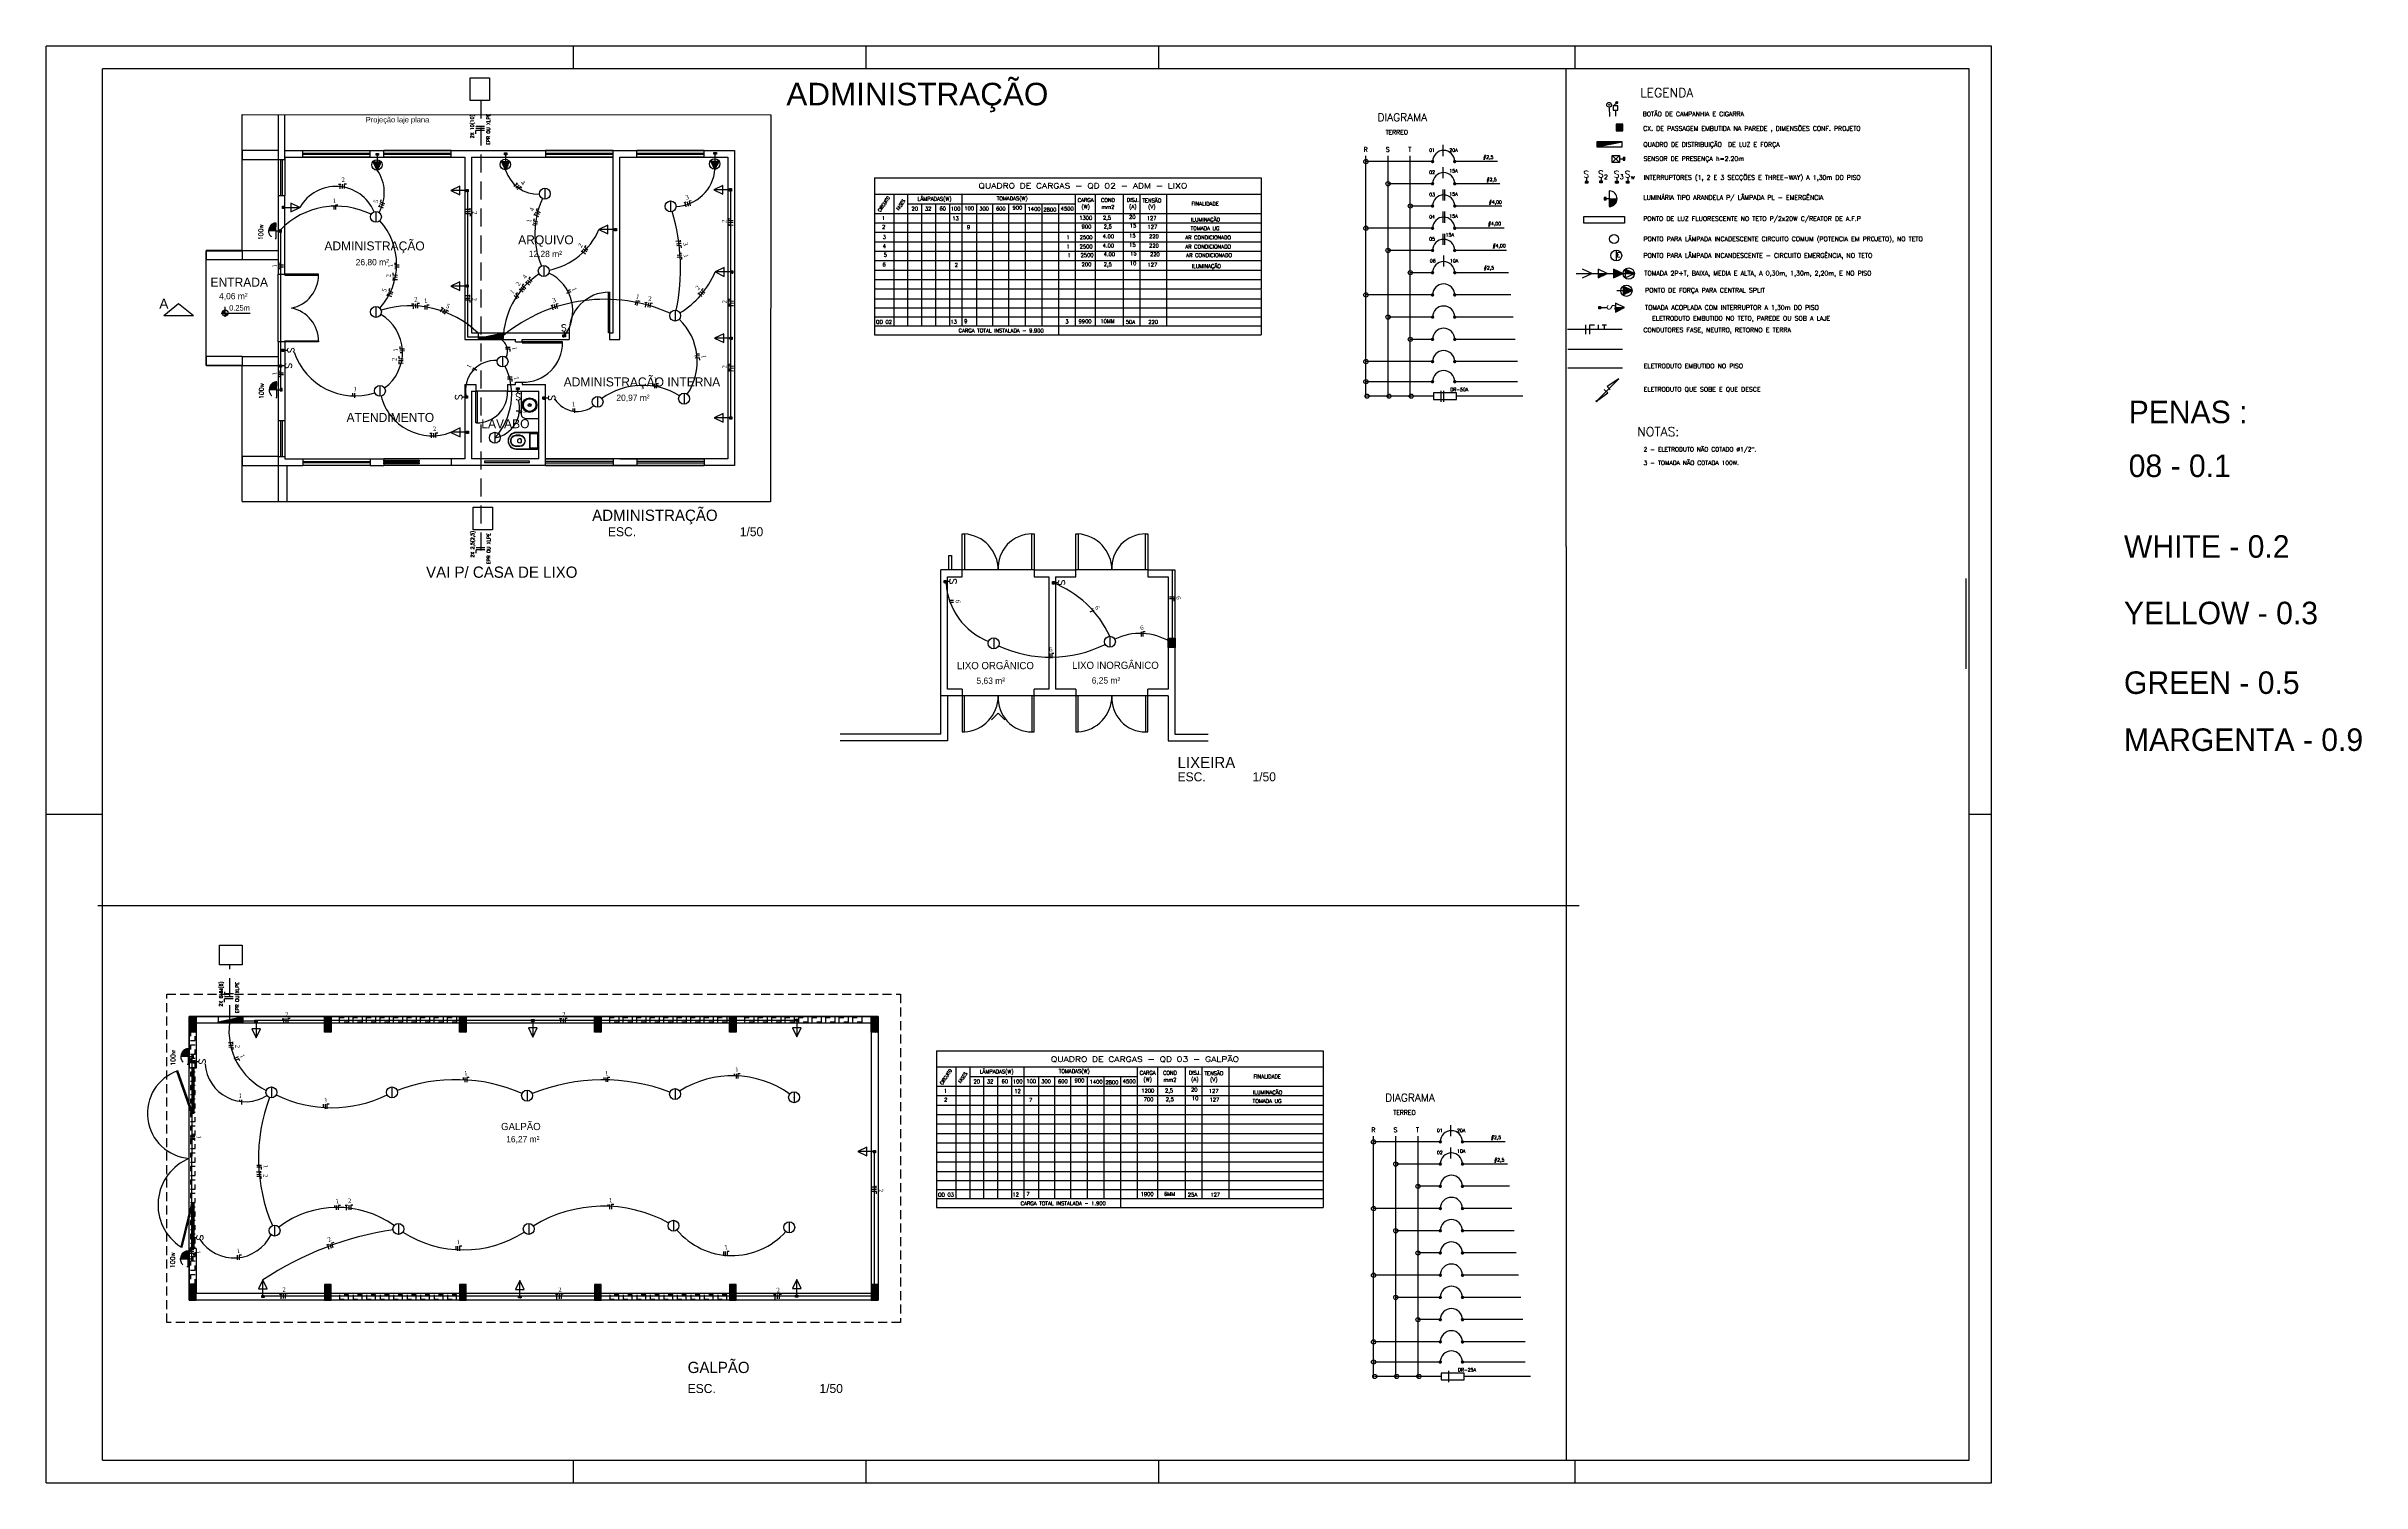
# Model space of a CAD drawing. Header units: inches. Extents: x 645122 to 645329, y 8794230 to 8794268.
# Drawn here: x 645183.8 to 645235.3, y 8794230.8 to 8794262.7 of the extents above; entities that cross this region are included whole.
import ezdxf
from ezdxf.enums import TextEntityAlignment as Align

# ---------------------------------------------------------------- set-up
doc = ezdxf.new("R2010")
doc.units = ezdxf.units.IN
doc.header["$LTSCALE"] = 8
doc.header["$MEASUREMENT"] = 0
doc.linetypes.add('HIDDEN', pattern=[0.375, 0.25, -0.125])
for name, color, linetype in [('blocos', 10, 'Continuous'), ('CIRCUITOS', 3, 'Continuous'), ('ELETRICA', 3, 'Continuous'), ('ELETRICO', 3, 'Continuous'), ('ILUMINACAO', 4, 'Continuous'), ('INTERRUPTORES', 3, 'Continuous'), ('LUZ', 4, 'Continuous'), ('pena01', 8, 'Continuous'), ('pena02', 7, 'Continuous'), ('pena03', 2, 'Continuous'), ('pena05', 3, 'Continuous'), ('pena09', 6, 'Continuous'), ('pena1', 8, 'Continuous'), ('pena2', 7, 'Continuous'), ('pena3', 2, 'Continuous'), ('pena5', 3, 'Continuous'), ('pena9', 6, 'Continuous'), ('SAN', 7, 'Continuous'), ('SANFINAL', 1, 'Continuous'), ('TELEFONICO', 9, 'Continuous'), ('TOMADAS', 3, 'Continuous'), ('TUBO_LAJE', 3, 'Continuous'), ('TXT_LEGENDA', 7, 'Continuous')]:
    doc.layers.add(name, color=color, linetype=linetype)
doc.layers.add('paredes', color=5, linetype='Continuous', lineweight=30)
doc.layers.add('piso', color=1, linetype='Continuous', lineweight=30)
doc.styles.add('ARIAL', font='arial.ttf', dxfattribs={"height": 36})
doc.styles.add('LÚ', font='arial.ttf')
doc.styles.add('rocha', font='times.ttf')
doc.styles.add('ROMANS', font='romans', dxfattribs={"height": 0.2})
doc.styles.get("Standard").update_dxf_attribs({"font": 'GOTHIC.TTF'})
pattern_1 = [(45, (-1120.356176800327, 86.55264215543865), (-0.0132582521472478, 0.0132582521472478), [])]
pattern_2 = [(45, (-1117.356176800327, 86.55264215543865), (-0.0132582521472478, 0.0132582521472478), [])]
pattern_3 = [(45, (-1114.356176800327, 86.55264215543865), (-0.0132582521472478, 0.0132582521472478), [])]
pattern_4 = [(45, (-1111.356176800327, 86.55264215543865), (-0.0132582521472478, 0.0132582521472478), [])]
pattern_5 = [(45, (-1108.356176800327, 86.55264215543865), (-0.0132582521472478, 0.0132582521472478), [])]
pattern_6 = [(45, (-1105.206176798441, 86.55264215543865), (-0.0132582521472478, 0.0132582521472478), [])]

# ---------------------------------------------------------------- blocks, each defined once
blk = doc.blocks.new('Cp-616-S')
at = {"layer": 'Defpoints', "color": 0, "linetype": 'ByBlock'}
for p in [(0.2679759029470592, -1e-16), (0.1196102980366032, -0.665)]:
    blk.add_point(p, dxfattribs=at)
at = {"layer": 'SAN'}
for points in [[(0.2679759029470592, -1e-16, -0.3292561446512832), (0.2712591201886028, -0.0037885377355825), (0.2712591201886028, -0.481, -0.4126226496882022), (0.0862591201886032, -0.665, -0.4126226496882023), (-0.0987408798113965, -0.4810000000004235), (-0.0987408798113956, -0.1294999999999993), (-0.1027408798113969, -0.1294999999999993), (-0.1027408798113969, -0.0944999999999991), (-0.0987408798113956, -0.0944999999999991), (-0.0987408798113965, -0.0037885377355824, -0.329256144651283), (-0.0954576625698529, 0), (-0.0862591201886032, 0), (0.0862591201886032, 0), (0.2592022987269935, -1e-16)], [(0.0862591201886032, -0.6059999999999998, -0.4185443353396022), (-0.0357408798113967, -0.4850000000000003), (-0.0357408798113959, -0.4060000000000006, -0.4118637567451122), (0.0862591201886032, -0.2830000000000005, -0.4118637567451122), (0.2082591201886021, -0.4060000000000006), (0.208259120188603, -0.4850000000000003, -0.4185443353396022)], [(0.0862591201886032, -0.4550000000000011, -0.4285714285714467), (0.0462591201886031, -0.4180000000000002), (0.043259120188603, -0.3780000000000001, -0.1675403903334294), (0.0862591201886032, -0.3630000000000004, -0.1675403903334294), (0.1292591201886033, -0.3780000000000001), (0.1262591201886032, -0.4180000000000002, -0.4285714285714467)]]:
    blk.add_lwpolyline(points, format="xyb", close=True, dxfattribs=at)
for points in [[(0.2412591201886025, -1e-16, -0.4364994643285426), (0.2612591201886021, -0.0200000000000021), (0.2612591201886012, -0.1700000000000008, -0.4386362496681342), (0.2412591201886025, -0.1900000000000004), (0.0862591201886032, -0.1900000000000004), (-0.0687408798113962, -0.1900000000000004, -0.4386362496681342), (-0.0887408798113949, -0.1700000000000008), (-0.0887408798113949, -0.1295000000000002, -0.4629485237248387)], [(-0.0887408798113949, -0.0945), (-0.0887408798113958, -0.0200000000000025, -0.4364994643285426), (-0.0687408798113962, 0)]]:
    blk.add_lwpolyline(points, format="xyb", dxfattribs=at)
at = {"layer": 'SANFINAL'}
for points in [[(-0.0887408798113958, -0.0200000000000025), (-0.0887408798113958, -0.0024238979684341, -0.4073213578823442), (-0.0866840583368394, 1.2151e-12)], [(-0.0537408798113965, 0, 0.3241405372021634), (-0.0737408798114103, -0.0199999999999996), (-0.0737408798115187, -0.1599999999991369, 0.3333333333631638), (-0.0587408798103759, -0.1750000000001455), (0.0862591201886032, -0.1750000000000816), (0.2312591201875822, -0.1750000000001455, 0.3333333333631638), (0.246259120188725, -0.1599999999991369), (0.2462591201886166, -0.0199999999999996, 0.3241405372021634), (0.2262591201886028, 0, 0.3241405372021634)], [(0.261259120188603, -0.1715884291118597), (0.261259120188603, -0.481, -0.4160377205077652), (0.0862591201886032, -0.6589999999999998, -0.4160377205077652), (-0.0887408798113967, -0.4809999999999998), (-0.0887408798113967, -0.1715884291118597)], [(-0.0737408798114441, -0.0640000000000001), (-0.0757408798114439, -0.0640000000000009, 0.3747027361191369), (-0.0765051629820404, -0.0644261038884846, 0.3221907204856621), (-0.0764787999019854, -0.0815935695257934, 0.3225088028318137), (-0.075740879811459, -0.0820000000000007), (-0.0737408798114583, -0.0820000000000007)], [(0.2462591201886646, -0.0820000000000008), (0.2482591201886652, -0.0820000000000008, 0.3225088028318137), (0.2489970402791917, -0.0815935695257935, 0.3221907204856621), (0.2490234033592467, -0.0644261038884846, 0.3747027361191369), (0.2482591201886501, -0.064000000000001), (0.2462591201886504, -0.0640000000000001)], [(0.2612591201886021, -0.0185445409168133), (0.2612591201886021, -0.0024238979684342, 0.4073213562159996), (0.2592022987269935, -1e-16, 0.4073213562159996)]]:
    blk.add_lwpolyline(points, format="xyb", dxfattribs=at)
for points in [[(-0.0987408798113956, -0.0944999999999991), (-0.0867408798113969, -0.0945000000000009), (-0.086740879811396, -0.1295000000000002), (-0.0987408798113956, -0.1294999999999993)], [(-0.0867408798113969, -0.1269999999999998), (-0.0757408798114936, -0.1269999999999989), (-0.0757408798114696, -0.0970000000000004), (-0.0867408798113969, -0.0969999999999995)]]:
    blk.add_lwpolyline(points, dxfattribs=at)
blk.add_lwpolyline([(0.0862591201886032, -0.6019997265560063, 0.4186765283470634), (0.2042591201886035, -0.4850065881917116), (0.2042591201975563, -0.4059997323563441, 0.4117841770274387), (0.0862591201886032, -0.287000135511262, 0.4117841770274387), (-0.03174087982035, -0.4059997323563441), (-0.0317408798113972, -0.4850065881917116, 0.4186765283470634)], format="xyb", close=True, dxfattribs=at)
blk = doc.blocks.new('L-41-S')
at = {"layer": 'SAN'}
for radius in [0.18, 0.0355]:
    blk.add_circle((0, 0), radius, dxfattribs=at)
at = {"layer": 'SANFINAL'}
for radius in [0.155, 0.0225]:
    blk.add_circle((0, 0), radius, dxfattribs=at)
blk = doc.blocks.new('*U33')
at = {"layer": 'paredes', "color": 3, "linetype": 'HIDDEN', "ltscale": 0.02}
blk.add_lwpolyline([(-0.09999999997671699, -0.0499999988824129), (0.09999999997671699, -0.0499999988824129), (0.09999999997671699, 0.0500000007450581), (-0.09999999997671699, 0.0500000007450581)], close=True, dxfattribs=at)
blk = doc.blocks.new('*U34')
at = {"layer": 'piso', "color": 0, "linetype": 'ByBlock', "lineweight": -2, "transparency": 16777216}
for p in [(0, 0), (0.2999999999301508, 0), (0.5999999998603017, 0), (0.8999999997904524, 0), (1.199999999720603, 0), (1.499999999650754, 0), (1.799999999580904, 0), (2.099999999511055, 0), (2.399999999441206, 0), (2.699999999371357, 0), (2.999999999301508, 0), (3.299999999231658, 0), (3.599999999161808, 0), (3.89999999909196, 0), (4.199999999022111, 0), (4.499999998952262, 0), (4.799999998882412, 0), (5.099999998812564, 0), (5.399999998742714, 0)]:
    blk.add_blockref('*U33', p, dxfattribs=at)
blk = doc.blocks.new('*U35')
at = {"layer": 'paredes', "color": 3, "linetype": 'HIDDEN', "ltscale": 0.02}
blk.add_lwpolyline([(-0.09999999997671699, -0.0499999988824129), (0.09999999997671699, -0.0499999988824129), (0.09999999997671699, 0.0500000007450581), (-0.09999999997671699, 0.0500000007450581)], close=True, dxfattribs=at)
blk = doc.blocks.new('*U36')
at = {"layer": 'paredes', "color": 0, "linetype": 'ByBlock', "lineweight": -2, "transparency": 16777216}
for p in [(0, 0), (0.2999999999301508, 0), (0.5999999998603017, 0), (0.8999999997904524, 0), (1.199999999720603, 0), (1.499999999650754, 0), (1.799999999580904, 0), (2.099999999511055, 0), (2.399999999441206, 0)]:
    blk.add_blockref('*U35', p, dxfattribs=at)
blk = doc.blocks.new('*U37')
at = {"layer": 'paredes', "color": 3, "linetype": 'HIDDEN', "ltscale": 0.02}
blk.add_lwpolyline([(-0.09999999997671699, -0.0499999988824129), (0.09999999997671699, -0.0499999988824129), (0.09999999997671699, 0.0500000007450581), (-0.09999999997671699, 0.0500000007450581)], close=True, dxfattribs=at)
blk = doc.blocks.new('*U38')
at = {"layer": 'paredes', "color": 0, "linetype": 'ByBlock', "lineweight": -2, "transparency": 16777216}
for p in [(0, 0), (0.2999999999301508, 0), (0.5999999998603017, 0), (0.8999999997904524, 0), (1.199999999720603, 0), (1.499999999650754, 0), (1.799999999580904, 0), (2.099999999511055, 0), (2.399999999441206, 0)]:
    blk.add_blockref('*U37', p, dxfattribs=at)
blk = doc.blocks.new('*U39')
at = {"layer": 'paredes', "color": 3, "linetype": 'HIDDEN', "ltscale": 0.02}
blk.add_lwpolyline([(-0.09999999997671699, -0.0499999988824129), (0.09999999997671699, -0.0499999988824129), (0.09999999997671699, 0.0500000007450581), (-0.09999999997671699, 0.0500000007450581)], close=True, dxfattribs=at)
blk = doc.blocks.new('*U40')
at = {"layer": 'paredes', "color": 0, "linetype": 'ByBlock', "lineweight": -2, "transparency": 16777216}
for p in [(0, 0), (0.2999999999301508, 0), (0.5999999998603017, 0), (0.8999999997904524, 0), (1.199999999720603, 0), (1.499999999650754, 0), (1.799999999580904, 0), (2.099999999511055, 0), (2.399999999441206, 0)]:
    blk.add_blockref('*U39', p, dxfattribs=at)
blk = doc.blocks.new('*U41')
at = {"layer": 'paredes', "color": 3, "linetype": 'HIDDEN', "ltscale": 0.02}
blk.add_lwpolyline([(-0.09999999997671699, -0.0499999988824129), (0.09999999997671699, -0.0499999988824129), (0.09999999997671699, 0.0500000007450581), (-0.09999999997671699, 0.0500000007450581)], close=True, dxfattribs=at)
blk = doc.blocks.new('*U42')
at = {"layer": 'paredes', "color": 0, "linetype": 'ByBlock', "lineweight": -2, "transparency": 16777216}
for p in [(0, 0), (0.2999999999301508, 0), (0.5999999998603017, 0), (0.8999999997904524, 0), (1.199999999720603, 0), (1.499999999650754, 0), (1.799999999580904, 0), (2.099999999511055, 0), (2.399999999441206, 0)]:
    blk.add_blockref('*U41', p, dxfattribs=at)
blk = doc.blocks.new('*U43')
at = {"layer": 'paredes', "color": 3, "linetype": 'HIDDEN', "ltscale": 0.02}
blk.add_lwpolyline([(-0.09999999997671699, -0.0499999988824129), (0.09999999997671699, -0.0499999988824129), (0.09999999997671699, 0.0500000007450581), (-0.09999999997671699, 0.0500000007450581)], close=True, dxfattribs=at)
blk = doc.blocks.new('*U44')
at = {"layer": 'paredes', "color": 0, "linetype": 'ByBlock', "lineweight": -2, "transparency": 16777216}
for p in [(0, 0), (0.2999999999301508, 0), (0.5999999998603017, 0), (0.8999999997904524, 0), (1.199999999720603, 0), (1.499999999650754, 0), (1.799999999580904, 0), (2.099999999511055, 0), (2.399999999441206, 0)]:
    blk.add_blockref('*U43', p, dxfattribs=at)
blk = doc.blocks.new('*X26')
at = {"color": 0}
for p, q in [((43.88584100018959, 65.7619570431484), (43.88760789133723, 65.76372393429604)), ((43.88584100018959, 65.7566537422895), (43.89199416716016, 65.76280690926008)), ((43.88584100018959, 65.7513504414306), (43.8963804429831, 65.76188988422412)), ((43.88584100018959, 65.7460471405717), (43.90076671880604, 65.76097285918816)), ((43.88584100018959, 65.7407438397128), (43.90515299462897, 65.7600558341522)), ((43.88584100018959, 65.73544053885391), (43.90953927045191, 65.75913880911624)), ((43.88584100018959, 65.730137237995), (43.91392554627485, 65.75822178408028)), ((43.88584100018959, 65.7248339371361), (43.9183118220978, 65.75730475904432)), ((43.88584100018959, 65.7195306362772), (43.92269809792074, 65.75638773400836)), ((43.88584100018959, 65.7142273354183), (43.92708437374367, 65.7554707089724)), ((43.88584100018959, 65.7089240345594), (43.93147064956662, 65.75455368393644)), ((43.88584100018959, 65.7036207337005), (43.93585692538954, 65.75363665890048)), ((43.88584100018959, 65.6983174328416), (43.94024320121249, 65.75271963386453)), ((43.88584100018959, 65.69301413198271), (43.94462947703543, 65.75180260882857)), ((43.88584100018959, 65.6877108311238), (43.94901575285838, 65.75088558379261)), ((43.88584100018959, 65.6824075302649), (43.95340202868132, 65.74996855875665)), ((43.88584100018958, 65.677104229406), (43.95778830450425, 65.74905153372069)), ((43.88584100018958, 65.6718009285471), (43.96217458032721, 65.74813450868473)), ((43.88584100018958, 65.66649762768822), (43.96656085615013, 65.74721748364875)), ((43.88584100018958, 65.6611943268293), (43.97094713197307, 65.7463004586128)), ((43.88584100018958, 65.6558910259704), (43.97533340779602, 65.74538343357685)), ((43.88584100018958, 65.6505877251115), (43.97971968361897, 65.74446640854087)), ((43.88820327555651, 65.64764669961954), (43.9841059594419, 65.74354938350493)), ((43.8935065764154, 65.64764669961954), (43.98849223526483, 65.74263235846897)), ((43.89880987727431, 65.64764669961954), (43.99287851108777, 65.74171533343299)), ((43.90411317813321, 65.64764669961954), (43.99726478691071, 65.74079830839703)), ((43.90941647899211, 65.64764669961954), (44.00165106273365, 65.73988128336109)), ((43.914719779851, 65.64764669961954), (44.0060373385566, 65.73896425832513)), ((43.9200230807099, 65.64764669961954), (44.01042361437953, 65.73804723328918)), ((43.92532638156882, 65.64764669961954), (44.01480989020247, 65.73713020825322)), ((43.9306296824277, 65.64764669961954), (44.01919616602541, 65.73621318321726)), ((43.9359329832866, 65.64764669961954), (44.02358244184835, 65.7352961581813)), ((43.9412362841455, 65.64764669961954), (44.02796871767129, 65.73437913314534)), ((43.94653958500439, 65.64764669961954), (44.03235499349422, 65.73346210810938)), ((43.95184288586329, 65.64764669961954), (44.03674126931718, 65.73254508307342)), ((43.95714618672221, 65.64764669961954), (44.04112754514011, 65.73162805803746)), ((43.9624494875811, 65.64764669961954), (44.04551382096306, 65.7307110330015)), ((43.96775278844, 65.64764669961954), (44.049900096786, 65.72979400796554)), ((43.97305608929889, 65.64764669961954), (44.05428637260893, 65.72887698292958)), ((43.97835939015779, 65.64764669961954), (44.05867264843187, 65.72795995789362)), ((43.9836626910167, 65.64764669961954), (44.06305892425481, 65.72704293285766)), ((43.98896599187559, 65.64764669961954), (44.06744520007776, 65.72612590782171)), ((43.99426929273449, 65.64764669961954), (44.07183147590069, 65.72520888278575)), ((43.99957259359338, 65.64764669961954), (44.07621775172363, 65.72429185774979)), ((44.00487589445228, 65.64764669961954), (44.08060402754657, 65.72337483271383)), ((44.0101791953112, 65.64764669961954), (44.08499030336952, 65.72245780767786)), ((44.01548249617009, 65.64764669961954), (44.08937657919245, 65.7215407826419)), ((44.02078579702899, 65.64764669961954), (44.09376285501539, 65.72062375760594)), ((44.02608909788789, 65.64764669961954), (44.09814913083834, 65.71970673256997)), ((44.03139239874677, 65.64764669961954), (44.10253540666127, 65.71878970753403)), ((44.03669569960569, 65.64764669961954), (44.10692168248421, 65.71787268249807)), ((44.04199900046459, 65.64764669961954), (44.11130795830715, 65.7169556574621)), ((44.04730230132349, 65.64764669961954), (44.1156942341301, 65.71603863242613)), ((44.05260560218238, 65.64764669961954), (44.12008050995303, 65.71512160739019)), ((44.05790890304128, 65.64764669961954), (44.12446678577597, 65.71420458235423)), ((44.06321220390018, 65.64764669961954), (44.1288530615989, 65.71328755731828)), ((44.06851550475908, 65.64764669961954), (44.13323933742186, 65.71237053228232)), ((44.07381880561798, 65.64764669961954), (44.13762561324479, 65.71145350724636)), ((44.07912210647688, 65.64764669961954), (44.14201188906772, 65.7105364822104)), ((44.08442540733578, 65.64764669961954), (44.14639816489065, 65.70961945717444)), ((44.08972870819468, 65.64764669961954), (44.15078444071361, 65.70870243213848)), ((44.09503200905358, 65.64764669961954), (44.15517071653655, 65.70778540710253)), ((44.10033530991248, 65.64764669961954), (44.1595569923595, 65.70686838206656)), ((44.10563861077138, 65.64764669961954), (44.16394326818243, 65.7059513570306)), ((44.11094191163028, 65.64764669961954), (44.16832954400537, 65.70503433199464)), ((44.11624521248918, 65.64764669961954), (44.17271581982831, 65.70411730695868)), ((44.12154851334807, 65.64764669961954), (44.17710209565124, 65.70320028192272)), ((44.12685181420697, 65.64764669961954), (44.18148837147419, 65.70228325688676)), ((44.13215511506587, 65.64764669961954), (44.18587464729713, 65.7013662318508)), ((44.13745841592478, 65.64764669961954), (44.19026092312007, 65.70044920681484)), ((44.14276171678367, 65.64764669961954), (44.194647198943, 65.69953218177889)), ((44.14806501764257, 65.64764669961954), (44.19903347476594, 65.69861515674293)), ((44.15336831850146, 65.64764669961954), (44.20341975058889, 65.69769813170697)), ((44.15867161936037, 65.64764669961954), (44.20780602641182, 65.69678110667101)), ((44.16397492021927, 65.64764669961954), (44.21219230223478, 65.69586408163505)), ((44.16927822107816, 65.64764669961954), (44.21657857805771, 65.69494705659909)), ((44.17458152193706, 65.64764669961954), (44.22096485388064, 65.69403003156313)), ((44.17988482279596, 65.64764669961954), (44.2253511297036, 65.69311300652717)), ((44.18518812365486, 65.64764669961954), (44.22973740552652, 65.69219598149121)), ((44.19049142451376, 65.64764669961954), (44.23412368134946, 65.69127895645525)), ((44.19579472537266, 65.64764669961954), (44.2385099571724, 65.69036193141929)), ((44.20109802623156, 65.64764669961954), (44.24289623299535, 65.68944490638333)), ((44.20640132709046, 65.64764669961954), (44.24728250881829, 65.68852788134737)), ((44.21170462794935, 65.64764669961954), (44.25166878464122, 65.68761085631141)), ((44.21700792880826, 65.64764669961954), (44.25605506046417, 65.68669383127546)), ((44.22231122966715, 65.64764669961954), (44.2604413362871, 65.6857768062395)), ((44.22761453052605, 65.64764669961954), (44.26482761211004, 65.68485978120354)), ((44.23291783138497, 65.64764669961954), (44.26921388793298, 65.68394275616757)), ((44.23822113224385, 65.64764669961954), (44.27360016375593, 65.68302573113162)), ((44.24352443310275, 65.64764669961954), (44.27798643957887, 65.68210870609566)), ((44.24882773396165, 65.64764669961954), (44.28237271540179, 65.6811916810597)), ((44.25413103482055, 65.64764669961954), (44.28675899122474, 65.68027465602374)), ((44.25943433567946, 65.64764669961954), (44.29114526704768, 65.67935763098778)), ((44.26473763653834, 65.64764669961954), (44.29553154287062, 65.67844060595182)), ((44.27004093739724, 65.64764669961954), (44.29991781869357, 65.67752358091586)), ((44.27534423825615, 65.64764669961954), (44.3043040945165, 65.6766065558799)), ((44.28064753911504, 65.64764669961954), (44.30869037033945, 65.67568953084394)), ((44.28595083997396, 65.64764669961954), (44.31307664616239, 65.67477250580797)), ((44.29125414083284, 65.64764669961954), (44.31746292198532, 65.67385548077203)), ((44.29655744169174, 65.64764669961954), (44.32184919780826, 65.67293845573607)), ((44.30186074255064, 65.64764669961954), (44.3262354736312, 65.67202143070011)), ((44.30716404340954, 65.64764669961954), (44.33062174945415, 65.67110440566415)), ((44.31246734426843, 65.64764669961954), (44.33500802527709, 65.67018738062818)), ((44.31777064512735, 65.64764669961954), (44.33939430110002, 65.66927035559222)), ((44.32307394598622, 65.64764669961954), (44.34378057692296, 65.66835333055627)), ((44.32837724684513, 65.64764669961954), (44.3481668527459, 65.66743630552031)), ((44.33368054770403, 65.64764669961954), (44.35255312856884, 65.66651928048435)), ((44.33898384856294, 65.64764669961954), (44.35693940439179, 65.66560225544839)), ((44.34428714942185, 65.64764669961954), (44.36132568021473, 65.66468523041243)), ((44.34959045028072, 65.64764669961954), (44.36571195603766, 65.66376820537647)), ((44.35489375113963, 65.64764669961954), (44.3700982318606, 65.66285118034051)), ((44.36019705199853, 65.64764669961954), (44.37448450768353, 65.66193415530455)), ((44.36550035285742, 65.64764669961954), (44.37887078350648, 65.6610171302686)), ((44.37080365371634, 65.64764669961954), (44.38325705932942, 65.66010010523264)), ((44.37610695457522, 65.64764669961954), (44.38764333515236, 65.65918308019667)), ((44.38141025543413, 65.64764669961954), (44.39202961097531, 65.65826605516072)), ((44.38671355629303, 65.64764669961954), (44.39641588679824, 65.65734903012476)), ((44.39201685715192, 65.64764669961954), (44.40080216262118, 65.6564320050888)), ((44.39732015801083, 65.64764669961954), (44.40518843844412, 65.65551498005284)), ((44.40262345886971, 65.64764669961954), (44.40957471426707, 65.65459795501688)), ((44.40792675972861, 65.64764669961954), (44.41396099009, 65.65368092998092)), ((44.41323006058752, 65.64764669961954), (44.41834726591294, 65.65276390494496)), ((44.41853336144642, 65.64764669961954), (44.42273354173589, 65.651846879909)), ((44.42383666230532, 65.64764669961954), (44.42711981755883, 65.65092985487304)), ((44.42913996316422, 65.64764669961954), (44.43150609338176, 65.65001282983708)), ((44.43444326402312, 65.64764669961954), (44.4358923692047, 65.64909580480112)), ((44.43974656488202, 65.64764669961954), (44.44027864502764, 65.64817877976516))]:
    blk.add_line(p, q, dxfattribs=at)
blk = doc.blocks.new('QD')
at = {"layer": 'ELETRICA'}
blk.add_line((-0.2879641856880255, 0.0387433452289656), (0.2690184826631423, -0.07770328788110699), dxfattribs=at)
blk.add_lwpolyline([(0.2690184826631423, 0.0387433452289656), (0.2690184826631423, -0.07770328788110699), (-0.2879641856880255, -0.07770328788110699), (-0.2879641856880255, 0.0387433452289656)], close=True, dxfattribs=at)
at = {"layer": 'ELETRICA', "color": 8}
blk.add_blockref('*X26', (-44.17380518587761, -65.72534998750064), dxfattribs=at)
blk = doc.blocks.new('CP10')
at = {"layer": 'TELEFONICO'}
blk.add_lwpolyline([(-0.0716849894578502, -0.0719453840126505), (0.0763989787799631, -0.0719453840126505), (0.0763989787799631, 0.0761385842251627), (-0.0716849894578502, 0.0761385842251627)], close=True, dxfattribs=at)
blk = doc.blocks.new('*X28')
at = {"color": 0}
for p, q in [((33.21727365873958, 19.38449725177775), (33.241348834799, 19.40857242783716)), ((33.21753416413385, 19.39359659193685), (33.23224949463989, 19.40831192244289)), ((33.21970891985329, 19.37809367812661), (33.24775240845013, 19.40613716672346)), ((33.22368451549723, 19.37323043900572), (33.25261564757102, 19.40216157107952)), ((33.2290479092036, 19.36975499794726), (33.25609108862948, 19.39679817737315)), ((33.23615601844276, 19.3680242724216), (33.25782181415514, 19.38969006813398)), ((33.24782958200513, 19.37085900121914), (33.25498708535761, 19.37801650457161))]:
    blk.add_line(p, q, dxfattribs=at)
blk = doc.blocks.new('CAMPANHIA')
at = {"layer": 'ELETRICA', "color": 3}
blk.add_line((0.0110574972394417, 0.2885031574946097), (-0.0452467387526738, 0.2321989215024942), dxfattribs=at)
at = {"layer": 'ELETRICA'}
blk.add_lwpolyline([(-0.0499999999999972, 0.1321989215024999), (0.0499999999999972, 0.1321989215024999), (0.0499999999999972, 0.2321989215024942), (-0.0499999999999972, 0.2321989215024942)], close=True, dxfattribs=at)
at = {"layer": 'ELETRICO'}
blk.add_line((0, 0.1321989215024999), (0, 0), dxfattribs=at)
at = {"layer": 'ELETRICO', "color": 3}
blk.add_circle((0.0255440387291515, 0.3029896989843159), 0.0204870634466303, dxfattribs=at)
at = {"layer": 'ELETRICO', "color": 8, "rotation": 315}
blk.add_blockref('*X28', (-37.18654859476879, 10.0956376249999), dxfattribs=at)
blk = doc.blocks.new('*X30')
at = {"color": 0}
for p, q in [((33.21727365873958, 19.38449725177775), (33.241348834799, 19.40857242783716)), ((33.21753416413385, 19.39359659193685), (33.23224949463989, 19.40831192244289)), ((33.21970891985329, 19.37809367812661), (33.24775240845013, 19.40613716672346)), ((33.22368451549723, 19.37323043900572), (33.25261564757102, 19.40216157107952)), ((33.2290479092036, 19.36975499794726), (33.25609108862948, 19.39679817737315)), ((33.23615601844276, 19.3680242724216), (33.25782181415514, 19.38969006813398)), ((33.24782958200513, 19.37085900121914), (33.25498708535761, 19.37801650457161))]:
    blk.add_line(p, q, dxfattribs=at)
blk = doc.blocks.new('BOTAOCAM')
at = {"layer": 'ELETRICO'}
blk.add_line((0.2054508014913665, 0), (0, 0), dxfattribs=at)
blk.add_circle((0.257820577924079, 0), 0.0523697764327125, dxfattribs=at)
at = {"layer": 'ELETRICO', "color": 3}
blk.add_circle((0.257820577924079, 0), 0.0081948253786521, dxfattribs=at)
at = {"layer": 'ELETRICO', "color": 8, "xscale": 0.4, "yscale": 0.4, "zscale": 0.4, "rotation": 315}
blk.add_blockref('*X30', (-14.6270164754751, 3.917059170406233), dxfattribs=at)

msp = doc.modelspace()

# ---------------------------------------------------------------- hatches: boundary and pattern name
msp.add_hatch(color=256).paths.add_polyline_path([(645219.1001194798, 8794257.65001558), (645219.1005206673, 8794257.65020815), (645218.8991726115, 8794257.746855218), (645218.8991726115, 8794257.65001558)])
at = {"layer": 'blocos'}
h = msp.add_hatch(dxfattribs=at)
h.set_pattern_fill('ANSI31', color=256, scale=0.04, angle=270, style=0)
h.set_pattern_definition([(315, (645229.0382691157, 8794233.506077379), (-0.0035355339059327, -0.0035355339059327), [])])
h.paths.add_polyline_path([(645218.42892298, 8794259.287936306), (645218.470937381, 8794259.287936306), (645218.470937381, 8794259.341079924), (645218.42892298, 8794259.341079924)])
h = msp.add_hatch(dxfattribs=at)
h.set_pattern_fill('LINE', color=256, scale=0.09, angle=-2.54e-14, style=0)
h.set_pattern_definition([(180, (646488.731025672, 8794232.210072847), (0, 0.01125), [])])
h.paths.add_polyline_path([(645218.5440987012, 8794259.1407287), (645218.5440987012, 8794259.313866202), (645218.717236201, 8794259.313866202, -0.4142135623732936)])
at = {"layer": 'ELETRICO'}
msp.add_hatch(color=256, dxfattribs=at).paths.add_polyline_path([(645218.6984565739, 8794260.820481567), (645218.8475386692, 8794260.820481567), (645218.8475386692, 8794260.96956366), (645218.6984565739, 8794260.96956366)])
at = {"layer": 'INTERRUPTORES'}
h = msp.add_hatch(dxfattribs=at)
h.set_pattern_fill('ANSI31', color=256, scale=0.0402696111538563, angle=270, style=0)
h.set_pattern_definition([(315, (645244.0189813178, 8794249.020340085), (0.0035593643903297, 0.0035593643903296), [])])
h.paths.add_polyline_path([(645218.0633454733, 8794259.701196171), (645218.0633454733, 8794259.658898583), (645218.009843651, 8794259.658898583), (645218.009843651, 8794259.701196171)])
h = msp.add_hatch(dxfattribs=at)
h.set_pattern_fill('ANSI31', color=256, scale=0.0402696111538563, angle=270, style=0)
h.set_pattern_definition([(315, (645244.3429805224, 8794249.026823862), (0.0035593643903297, 0.0035593643903296), [])])
h.paths.add_polyline_path([(645218.3873446777, 8794259.707679948), (645218.3873446777, 8794259.665382357), (645218.3338428556, 8794259.665382357), (645218.3338428556, 8794259.707679948)])
h = msp.add_hatch(dxfattribs=at)
h.set_pattern_fill('ANSI31', color=256, scale=0.0402696111538563, angle=270, style=0)
h.set_pattern_definition([(315, (645244.6934502164, 8794249.020340085), (0.0035593643903297, 0.0035593643903296), [])])
h.paths.add_polyline_path([(645218.7378143718, 8794259.701196171), (645218.7378143718, 8794259.658898583), (645218.6843125495, 8794259.658898583), (645218.6843125495, 8794259.701196171)])
h = msp.add_hatch(dxfattribs=at)
h.set_pattern_fill('ANSI31', color=256, scale=0.0402696111538563, angle=270, style=0)
h.set_pattern_definition([(315, (645244.9360661589, 8794249.020340085), (0.0035593643903297, 0.0035593643903296), [])])
h.paths.add_polyline_path([(645218.9804303142, 8794259.701196171), (645218.9804303142, 8794259.658898583), (645218.9269284919, 8794259.658898583), (645218.9269284919, 8794259.701196171)])
at = {"layer": 'pena01'}
h = msp.add_hatch(dxfattribs=at)
h.set_pattern_fill('LINE', color=256, scale=0.15, angle=45)
h.set_pattern_definition(pattern_1)
h.paths.add_polyline_path([(645187.1495571935, 8794240.796751952), (645186.999557193, 8794240.796751952), (645186.999557193, 8794241.146751953), (645187.1495571935, 8794241.146751953)])
h = msp.add_hatch(dxfattribs=at)
h.set_pattern_fill('LINE', color=256, scale=0.15, angle=45)
h.set_pattern_definition(pattern_2)
h.paths.add_polyline_path([(645190.1495571934, 8794240.796751952), (645189.9995571931, 8794240.796751952), (645189.9995571931, 8794241.146751953), (645190.1495571934, 8794241.146751953)])
h = msp.add_hatch(dxfattribs=at)
h.set_pattern_fill('LINE', color=256, scale=0.15, angle=45)
h.set_pattern_definition(pattern_3)
h.paths.add_polyline_path([(645193.1495571933, 8794240.796751952), (645192.999557193, 8794240.796751952), (645192.999557193, 8794241.146751953), (645193.1495571933, 8794241.146751953)])
h = msp.add_hatch(dxfattribs=at)
h.set_pattern_fill('LINE', color=256, scale=0.15, angle=45)
h.set_pattern_definition(pattern_4)
h.paths.add_polyline_path([(645196.1495571935, 8794240.796751952), (645195.999557193, 8794240.796751952), (645195.999557193, 8794241.146751953), (645196.1495571935, 8794241.146751953)])
h = msp.add_hatch(dxfattribs=at)
h.set_pattern_fill('LINE', color=256, scale=0.15, angle=45)
h.set_pattern_definition(pattern_5)
h.paths.add_polyline_path([(645199.1495571935, 8794240.796751952), (645198.9995571931, 8794240.796751952), (645198.9995571931, 8794241.146751953), (645199.1495571935, 8794241.146751953)])
h = msp.add_hatch(dxfattribs=at)
h.set_pattern_fill('LINE', color=256, scale=0.15, angle=45)
h.set_pattern_definition(pattern_6)
h.paths.add_polyline_path([(645202.2995571953, 8794240.796751952), (645202.1495571949, 8794240.796751952), (645202.1495571949, 8794241.146751953), (645202.2995571953, 8794241.146751953)])
h = msp.add_hatch(dxfattribs=at)
h.set_pattern_fill('LINE', color=256, scale=0.15, angle=45)
h.set_pattern_definition(pattern_1)
h.paths.add_polyline_path([(645187.1495571935, 8794235.196751952), (645186.999557193, 8794235.196751952), (645186.999557193, 8794234.846751954), (645187.1495571935, 8794234.846751954)])
h = msp.add_hatch(dxfattribs=at)
h.set_pattern_fill('LINE', color=256, scale=0.15, angle=45)
h.set_pattern_definition(pattern_2)
h.paths.add_polyline_path([(645190.1495571934, 8794235.196751952), (645189.9995571931, 8794235.196751952), (645189.9995571931, 8794234.846751954), (645190.1495571934, 8794234.846751954)])
h = msp.add_hatch(dxfattribs=at)
h.set_pattern_fill('LINE', color=256, scale=0.15, angle=45)
h.set_pattern_definition(pattern_3)
h.paths.add_polyline_path([(645193.1495571933, 8794235.196751952), (645192.999557193, 8794235.196751952), (645192.999557193, 8794234.846751954), (645193.1495571933, 8794234.846751954)])
h = msp.add_hatch(dxfattribs=at)
h.set_pattern_fill('LINE', color=256, scale=0.15, angle=45)
h.set_pattern_definition(pattern_4)
h.paths.add_polyline_path([(645196.1495571935, 8794235.196751952), (645195.999557193, 8794235.196751952), (645195.999557193, 8794234.846751954), (645196.1495571935, 8794234.846751954)])
h = msp.add_hatch(dxfattribs=at)
h.set_pattern_fill('LINE', color=256, scale=0.15, angle=45)
h.set_pattern_definition(pattern_5)
h.paths.add_polyline_path([(645199.1495571935, 8794235.196751952), (645198.9995571931, 8794235.196751952), (645198.9995571931, 8794234.846751954), (645199.1495571935, 8794234.846751954)])
h = msp.add_hatch(dxfattribs=at)
h.set_pattern_fill('LINE', color=256, scale=0.15, angle=45)
h.set_pattern_definition(pattern_6)
h.paths.add_polyline_path([(645202.2995571953, 8794235.196751952), (645202.1495571949, 8794235.196751952), (645202.1495571949, 8794234.846751954), (645202.2995571953, 8794234.846751954)])
at = {"layer": 'pena03', "linetype": 'Continuous'}
h = msp.add_hatch(dxfattribs=at)
h.set_pattern_fill('ANSI31', color=256, scale=0.0402696111538563, angle=809.9999999999999, style=0)
h.set_pattern_definition([(134.9999999999998, (645165.1946360922, 8794270.959411867), (-0.0035593643903297, -0.0035593643903296), [])])
h.paths.add_polyline_path([(645191.1502719378, 8794260.27855578), (645191.1502719378, 8794260.32085337), (645191.2037737598, 8794260.32085337), (645191.2037737598, 8794260.27855578)])
h = msp.add_hatch(dxfattribs=at)
h.set_pattern_fill('ANSI31', color=256, scale=0.0402696111538563, angle=809.9999999999999, style=0)
h.set_pattern_definition([(134.9999999999998, (645168.0455295725, 8794270.969135711), (-0.0035593643903297, -0.0035593643903296), [])])
h.paths.add_polyline_path([(645194.0011654182, 8794260.288279625), (645194.0011654182, 8794260.330577213), (645194.0546672402, 8794260.330577213), (645194.0546672402, 8794260.288279625)])
h = msp.add_hatch(dxfattribs=at)
h.set_pattern_fill('ANSI31', color=256, scale=0.0402696111538563, angle=809.9999999999999, style=0)
h.set_pattern_definition([(134.9999999999998, (645172.6979983819, 8794270.981342375), (-0.0035593643903297, -0.0035593643903296), [])])
h.paths.add_polyline_path([(645198.6536342277, 8794260.300486289), (645198.6536342277, 8794260.342783878), (645198.7071360496, 8794260.342783878), (645198.7071360496, 8794260.300486289)])
at = {"layer": 'pena03', "linetype": 'HIDDEN', "ltscale": 0.08}
h = msp.add_hatch(dxfattribs=at)
h.set_pattern_fill('LINE', color=256, scale=0.09, angle=179.4861935368098, style=0)
h.set_pattern_definition([(359.4861935368098, (643919.0374136977, 8794297.09347317), (-0.0001008843109659, -0.0112495476511636), [])])
h.paths.add_polyline_path([(645188.9317674915, 8794258.773506127), (645188.930214882, 8794258.600375587), (645188.7570843436, 8794258.601928197, -0.4142135623732936)])
h = msp.add_hatch(dxfattribs=at)
h.set_pattern_fill('ANSI31', color=256, scale=0.04, angle=449.4861935368098, style=0)
h.set_pattern_definition([(134.4861935368098, (645178.6678976249, 8794284.501233125), (0.0035670966265859, 0.003503686866231), [])])
h.paths.add_polyline_path([(645189.0456184988, 8794258.625271605), (645189.0036057867, 8794258.625648368), (645189.0031292215, 8794258.572506888), (645189.0451419335, 8794258.572130123)])
h = msp.add_hatch(dxfattribs=at)
h.set_pattern_fill('LINE', color=256, scale=0.09, angle=179.4861935368098, style=0)
h.set_pattern_definition([(359.4861935368098, (643919.0505328444, 8794293.564569285), (-0.0001008843109659, -0.0112495476511636), [])])
h.paths.add_polyline_path([(645188.9448866383, 8794255.24460224), (645188.9433340285, 8794255.071471702), (645188.7702034903, 8794255.073024312, -0.4142135623732936)])
h = msp.add_hatch(dxfattribs=at)
h.set_pattern_fill('ANSI31', color=256, scale=0.04, angle=449.4861935368098, style=0)
h.set_pattern_definition([(134.4861935368098, (645178.6810167717, 8794280.972329238), (0.0035670966265859, 0.003503686866231), [])])
h.paths.add_polyline_path([(645189.0587376453, 8794255.096367717), (645189.0167249334, 8794255.096744483), (645189.0162483683, 8794255.043603), (645189.0582610802, 8794255.043226238)])
h = msp.add_hatch(dxfattribs=at)
h.set_pattern_fill('LINE', color=256, scale=0.09, angle=179.4861935368098, style=0)
h.set_pattern_definition([(359.4861935368098, (643917.087612075, 8794278.752681157), (-0.0001008843109659, -0.0112495476511636), [])])
h.paths.add_polyline_path([(645186.9819658689, 8794240.432714112), (645186.9804132592, 8794240.259583576), (645186.807282721, 8794240.261136184, -0.4142135623732936)])
h = msp.add_hatch(dxfattribs=at)
h.set_pattern_fill('ANSI31', color=256, scale=0.04, angle=449.4861935368098, style=0)
h.set_pattern_definition([(134.4861935368098, (645176.7180960022, 8794266.160441112), (0.0035670966265859, 0.003503686866231), [])])
h.paths.add_polyline_path([(645187.095816876, 8794240.284479592), (645187.053804164, 8794240.284856355), (645187.053327599, 8794240.231714873), (645187.0953403108, 8794240.231338108)])
h = msp.add_hatch(dxfattribs=at)
h.set_pattern_fill('LINE', color=256, scale=0.09, angle=179.4861935368098, style=0)
h.set_pattern_definition([(359.4861935368098, (643917.0792305778, 8794274.256898757), (-0.0001008843109659, -0.0112495476511636), [])])
h.paths.add_polyline_path([(645186.9735843719, 8794235.936931714), (645186.972031762, 8794235.763801178), (645186.7989012237, 8794235.765353786, -0.4142135623732936)])
h = msp.add_hatch(dxfattribs=at)
h.set_pattern_fill('ANSI31', color=256, scale=0.04, angle=449.4861935368098, style=0)
h.set_pattern_definition([(134.4861935368098, (645176.709714505, 8794261.664658712), (0.0035670966265859, 0.003503686866231), [])])
h.paths.add_polyline_path([(645187.0874353788, 8794235.788697192), (645187.0454226668, 8794235.789073957), (645187.0449461016, 8794235.735932473), (645187.0869588136, 8794235.735555712)])
at = {"layer": 'pena1'}
h = msp.add_hatch(color=251, dxfattribs=at)
h.paths.add_polyline_path([(645187.7954275208, 8794256.83970161, 0.4142135623733651), (645187.7304583277, 8794256.774732415), (645187.7954275208, 8794256.774732415)])
h.paths.add_polyline_path([(645187.8603967159, 8794256.774732415), (645187.7954275208, 8794256.774732415), (645187.7954275208, 8794256.70976322, 0.4142135623730951)])
msp.add_hatch(color=3, dxfattribs=at).paths.add_polyline_path([(645208.8929362379, 8794249.552129028), (645208.747247046, 8794249.552129028), (645208.747247046, 8794249.343561223), (645208.8929362379, 8794249.343561223)])
at = {"layer": 'pena3', "linetype": 'Continuous'}
h = msp.add_hatch(dxfattribs=at)
h.set_pattern_fill('ANSI31', color=256, scale=0.0402696111538563, angle=1080, style=0)
h.set_pattern_definition([(44.99999999999975, (645203.8359216882, 8794285.477435099), (-0.0035593643903296, 0.0035593643903297), [])])
h.paths.add_polyline_path([(645193.1550656019, 8794259.521799253), (645193.1973631906, 8794259.521799253), (645193.1973631906, 8794259.468297431), (645193.1550656019, 8794259.468297431)])
h = msp.add_hatch(dxfattribs=at)
h.set_pattern_fill('ANSI31', color=256, scale=0.0402696111538563, angle=1080, style=0)
h.set_pattern_definition([(44.99999999999975, (645209.6804271016, 8794285.49294787), (-0.0035593643903296, 0.0035593643903297), [])])
h.paths.add_polyline_path([(645198.9995710154, 8794259.537312027), (645199.041868604, 8794259.537312027), (645199.041868604, 8794259.483810203), (645198.9995710154, 8794259.483810203)])
h = msp.add_hatch(dxfattribs=at)
h.set_pattern_fill('ANSI31', color=256, scale=0.0402696111538563, angle=1260, style=0)
h.set_pattern_definition([(224.9999999999997, (645178.4290624281, 8794233.140092362), (0.0035593643903296, -0.0035593643903297), [])])
h.paths.add_polyline_path([(645189.1099185146, 8794259.095728206), (645189.0676209258, 8794259.095728206), (645189.0676209258, 8794259.149230028), (645189.1099185146, 8794259.149230028)])
h = msp.add_hatch(dxfattribs=at)
h.set_pattern_fill('ANSI31', color=256, scale=0.0402696111538563, angle=1080, style=0)
h.set_pattern_definition([(44.99999999999975, (645207.126264513, 8794284.609988287), (-0.0035593643903296, 0.0035593643903297), [])])
h.paths.add_polyline_path([(645196.4454084268, 8794258.654352445), (645196.4877060154, 8794258.654352445), (645196.4877060154, 8794258.600850621), (645196.4454084268, 8794258.600850621)])
h = msp.add_hatch(dxfattribs=at)
h.set_pattern_fill('ANSI31', color=256, scale=0.0402696111538563, angle=1080, style=0)
h.set_pattern_definition([(44.99999999999975, (645203.8348796644, 8794283.355188925), (-0.0035593643903296, 0.0035593643903297), [])])
h.paths.add_polyline_path([(645193.1540235779, 8794257.399553077), (645193.1963211667, 8794257.399553077), (645193.1963211667, 8794257.346051257), (645193.1540235779, 8794257.346051257)])
h = msp.add_hatch(dxfattribs=at)
h.set_pattern_fill('ANSI31', color=256, scale=0.0402696111538563, angle=1080, style=0)
h.set_pattern_definition([(44.99999999999975, (645209.708846526, 8794283.667332951), (-0.0035593643903296, 0.0035593643903297), [])])
h.paths.add_polyline_path([(645199.0279904397, 8794257.711697107), (645199.0702880285, 8794257.711697107), (645199.0702880285, 8794257.658195283), (645199.0279904397, 8794257.658195283)])
at = {"layer": 'pena3'}
h = msp.add_hatch(dxfattribs=at)
h.set_pattern_fill('ANSI31', color=256, scale=0.0402696111538563, angle=990.1439006812496, style=0)
h.set_pattern_definition([(315.1439006812496, (645221.3358557592, 8794245.674167015), (0.0035504136853149, 0.0035682926434672), [])])
h.paths.add_polyline_path([(645195.353476399, 8794256.28980085), (645195.3535826312, 8794256.247503392), (645195.3000809806, 8794256.247369023), (645195.2999747465, 8794256.289666478)])
h = msp.add_hatch(dxfattribs=at)
h.set_pattern_fill('ANSI31', color=256, scale=0.0402696111538563, angle=900.069283302369, style=0)
h.set_pattern_definition([(225.069283302369, (645178.4499100522, 8794229.95045577), (0.0035636658478111, -0.0035550577282849), [])])
h.paths.add_polyline_path([(645189.0993722187, 8794255.918988159), (645189.05707466, 8794255.91893701), (645189.0570099644, 8794255.972438794), (645189.0993075232, 8794255.972489942)])
at = {"layer": 'pena3', "linetype": 'Continuous'}
h = msp.add_hatch(dxfattribs=at)
h.set_pattern_fill('ANSI31', color=256, scale=0.0402696111538563, angle=1080, style=0)
h.set_pattern_definition([(44.99999999999975, (645209.6960768781, 8794282.196104595), (-0.0035593643903296, 0.0035593643903297), [])])
h.paths.add_polyline_path([(645199.0152207916, 8794256.240468748), (645199.0575183803, 8794256.240468748), (645199.0575183803, 8794256.186966928), (645199.0152207916, 8794256.186966928)])
at = {"layer": 'pena3'}
h = msp.add_hatch(dxfattribs=at)
h.set_pattern_fill('ANSI31', color=256, scale=0.0402696111538563, angle=900.069283302369, style=0)
h.set_pattern_definition([(225.069283302369, (645178.3974399376, 8794229.60280891), (0.0035636658478111, -0.0035550577282849), [])])
h.paths.add_polyline_path([(645189.0469021042, 8794255.571341299), (645189.0046045454, 8794255.57129015), (645189.0045398498, 8794255.624791933), (645189.0468374087, 8794255.624843081)])
h = msp.add_hatch(dxfattribs=at)
h.set_pattern_fill('ANSI31', color=256, scale=0.0402696111538563, angle=1080.069283302369, style=0)
h.set_pattern_definition([(45.06928330236897, (645203.7876313621, 8794280.90547147), (-0.0035636658478111, 0.0035550577282849), [])])
h.paths.add_polyline_path([(645193.1381691955, 8794254.936939081), (645193.1804667542, 8794254.93699023), (645193.1805314497, 8794254.883488448), (645193.138233891, 8794254.883437298)])
h = msp.add_hatch(dxfattribs=at)
h.set_pattern_fill('ANSI31', color=256, scale=0.0402696111538563, angle=810.0692833023691, style=0)
h.set_pattern_definition([(135.0692833023689, (645168.302491843, 8794265.722707018), (-0.0035550577282849, -0.0035636658478111), [])])
h.paths.add_polyline_path([(645194.2710242321, 8794255.073244851), (645194.270973084, 8794255.11554241), (645194.3244748669, 8794255.115607105), (645194.324526015, 8794255.073309546)])
h = msp.add_hatch(dxfattribs=at)
h.set_pattern_fill('ANSI31', color=256, scale=0.0402696111538563, angle=900.069283302369, style=0)
h.set_pattern_definition([(225.069283302369, (645184.2444371475, 8794228.890288861), (0.0035636658478111, -0.0035550577282849), [])])
h.paths.add_polyline_path([(645194.893899314, 8794254.85882125), (645194.8516017554, 8794254.858770102), (645194.8515370599, 8794254.912271885), (645194.8938346186, 8794254.912323032)])
at = {"layer": 'pena3', "linetype": 'Continuous'}
h = msp.add_hatch(dxfattribs=at)
h.set_pattern_fill('ANSI31', color=256, scale=0.0402696111538563, angle=1080, style=0)
h.set_pattern_definition([(44.99999999999975, (645209.6879866298, 8794280.427471401), (-0.0035593643903296, 0.0035593643903297), [])])
h.paths.add_polyline_path([(645199.0071305435, 8794254.471835554), (645199.0494281321, 8794254.471835554), (645199.0494281321, 8794254.418333732), (645199.0071305435, 8794254.418333732)])
h = msp.add_hatch(dxfattribs=at)
h.set_pattern_fill('ANSI31', color=256, scale=0.0402696111538563, angle=1080, style=0)
h.set_pattern_definition([(44.99999999999975, (645203.8389118441, 8794280.105277242), (-0.0035593643903296, 0.0035593643903297), [])])
h.paths.add_polyline_path([(645193.1580557578, 8794254.149641396), (645193.2003533464, 8794254.149641396), (645193.2003533464, 8794254.096139574), (645193.1580557578, 8794254.096139574)])
at = {"layer": 'pena3'}
h = msp.add_hatch(dxfattribs=at)
h.set_pattern_fill('ANSI31', color=256, scale=0.0402696111538563, angle=900.069283302369, style=0)
h.set_pattern_definition([(225.069283302369, (645193.1599619897, 8794224.81288024), (0.0035636658478111, -0.0035550577282849), [])])
h.paths.add_polyline_path([(645203.8094241564, 8794250.781412628), (645203.7671265976, 8794250.781361483), (645203.767061902, 8794250.834863264), (645203.809359461, 8794250.834914412)])
h = msp.add_hatch(dxfattribs=at)
h.set_pattern_fill('ANSI31', color=256, scale=0.0402696111538563, angle=900.069283302369, style=0)
h.set_pattern_definition([(225.069283302369, (645195.5687266357, 8794224.785379047), (0.0035636658478111, -0.0035550577282849), [])])
h.paths.add_polyline_path([(645206.2181888022, 8794250.753911437), (645206.1758912435, 8794250.75386029), (645206.1758265479, 8794250.807362072), (645206.2181241068, 8794250.80741322)])
at = {"layer": 'pena3', "linetype": 'Continuous'}
h = msp.add_hatch(dxfattribs=at)
h.set_pattern_fill('ANSI31', color=256, scale=0.0402696111538563, angle=809.9999999999999, style=0)
h.set_pattern_definition([(134.9999999999997, (645162.5004966982, 8794251.703083515), (-0.0035593643903297, -0.0035593643903296), [])])
h.paths.add_polyline_path([(645188.4561325429, 8794241.02222743), (645188.4561325429, 8794241.064525018), (645188.5096343651, 8794241.064525018), (645188.5096343651, 8794241.02222743)])
h = msp.add_hatch(dxfattribs=at)
h.set_pattern_fill('ANSI31', color=256, scale=0.0402696111538563, angle=809.9999999999999, style=0)
h.set_pattern_definition([(134.9999999999997, (645168.6485482285, 8794251.718939863), (-0.0035593643903297, -0.0035593643903296), [])])
h.paths.add_polyline_path([(645194.6041840733, 8794241.038083777), (645194.6041840733, 8794241.080381365), (645194.6576858955, 8794241.080381365), (645194.6576858955, 8794241.038083777)])
h = msp.add_hatch(dxfattribs=at)
h.set_pattern_fill('ANSI31', color=256, scale=0.0402696111538563, angle=809.9999999999999, style=0)
h.set_pattern_definition([(134.9999999999997, (645174.5136999559, 8794251.725411622), (-0.0035593643903297, -0.0035593643903296), [])])
h.paths.add_polyline_path([(645200.4693358005, 8794241.044555532), (645200.4693358005, 8794241.086853122), (645200.5228376228, 8794241.086853122), (645200.5228376228, 8794241.044555532)])
at = {"layer": 'pena3'}
h = msp.add_hatch(dxfattribs=at)
h.set_pattern_fill('ANSI31', color=256, scale=0.0402696111538563, angle=900.069283302369, style=0)
h.set_pattern_definition([(225.069283302369, (645176.4804264735, 8794214.14545636), (0.0035636658478111, -0.0035550577282849), [])])
h.paths.add_polyline_path([(645187.1298886401, 8794240.113988748), (645187.0875910813, 8794240.1139376), (645187.0875263857, 8794240.167439383), (645187.1298239446, 8794240.16749053)])
at = {"layer": 'pena3', "linetype": 'Continuous'}
h = msp.add_hatch(dxfattribs=at)
h.set_pattern_fill('ANSI31', color=256, scale=0.0402696111538563, angle=1080, style=0)
h.set_pattern_definition([(44.99999999999975, (645212.8799228242, 8794264.12745566), (-0.0035593643903296, 0.0035593643903297), [])])
h.paths.add_polyline_path([(645202.1990667379, 8794238.171819812), (645202.2413643266, 8794238.171819812), (645202.2413643266, 8794238.118317991), (645202.1990667379, 8794238.118317991)])
at = {"layer": 'pena3'}
h = msp.add_hatch(dxfattribs=at)
h.set_pattern_fill('ANSI31', color=256, scale=0.0402696111538563, angle=900.069283302369, style=0)
h.set_pattern_definition([(225.069283302369, (645176.4274061344, 8794210.235742798), (0.0035636658478111, -0.0035550577282849), [])])
h.paths.add_polyline_path([(645187.076868301, 8794236.204275187), (645187.0345707423, 8794236.20422404), (645187.0345060466, 8794236.257725822), (645187.0768036054, 8794236.257776972)])
at = {"layer": 'pena3', "linetype": 'Continuous'}
h = msp.add_hatch(dxfattribs=at)
h.set_pattern_fill('ANSI31', color=256, scale=0.0402696111538563, angle=989.9999999999998, style=0)
h.set_pattern_definition([(314.9999999999998, (645214.6156932068, 8794224.269247897), (0.0035593643903297, 0.0035593643903296), [])])
h.paths.add_polyline_path([(645188.660057362, 8794234.950103983), (645188.660057362, 8794234.907806396), (645188.6065555399, 8794234.907806396), (645188.6065555399, 8794234.950103983)])
h = msp.add_hatch(dxfattribs=at)
h.set_pattern_fill('ANSI31', color=256, scale=0.0402696111538563, angle=989.9999999999998, style=0)
h.set_pattern_definition([(314.9999999999998, (645220.3231821747, 8794224.256682532), (0.0035593643903297, 0.0035593643903296), [])])
h.paths.add_polyline_path([(645194.3675463301, 8794234.937538616), (645194.3675463301, 8794234.89524103), (645194.3140445078, 8794234.89524103), (645194.3140445078, 8794234.937538616)])
h = msp.add_hatch(dxfattribs=at)
h.set_pattern_fill('ANSI31', color=256, scale=0.0402696111538563, angle=989.9999999999998, style=0)
h.set_pattern_definition([(314.9999999999998, (645226.4739649729, 8794224.277357582), (0.0035593643903297, 0.0035593643903296), [])])
h.paths.add_polyline_path([(645200.5183291282, 8794234.958213672), (645200.5183291282, 8794234.915916082), (645200.464827306, 8794234.915916082), (645200.464827306, 8794234.958213672)])
at = {"layer": 'TOMADAS', "linetype": 'Continuous'}
h = msp.add_hatch(dxfattribs=at)
h.set_pattern_fill('ANSI31', color=256, scale=0.0402696111538563, angle=180, style=0)
h.set_pattern_definition([(225, (645207.669365551, 8794230.911431901), (0.0035593643903297, -0.0035593643903297), [])])
h.paths.add_polyline_path([(645218.350221638, 8794256.867067743), (645218.3079240482, 8794256.867067743), (645218.3079240482, 8794256.920569567), (645218.350221638, 8794256.920569567)])
at = {"layer": 'TUBO_LAJE'}
h = msp.add_hatch(dxfattribs=at)
h.set_pattern_fill('ANSI31', color=256, scale=0.0402696111538563, angle=270, style=0)
h.set_pattern_definition([(315, (645229.5302390268, 8794234.217146616), (-0.0035593643903297, -0.0035593643903296), [])])
h.paths.add_polyline_path([(645218.8493829397, 8794260.172782458), (645218.8916805297, 8794260.172782458), (645218.8916805297, 8794260.226284282), (645218.8493829397, 8794260.226284282)])

# ---------------------------------------------------------------- linework, layer by layer
at = {"layer": 'blocos'}
for p, q in [((645218.5440987012, 8794259.4870037), (645218.5440987012, 8794259.1407287)), ((645218.5440987012, 8794259.313866202), (645218.4282470295, 8794259.313866202)), ((645218.470937381, 8794259.341079924), (645218.42892298, 8794259.341079924)), ((645218.42892298, 8794259.341079924), (645218.42892298, 8794259.287936306)), ((645218.42892298, 8794259.287936306), (645218.470937381, 8794259.287936306)), ((645218.470937381, 8794259.287936306), (645218.470937381, 8794259.341079924)), ((645218.5440987012, 8794259.313866202), (645218.717236201, 8794259.313866202))]:
    msp.add_line(p, q, dxfattribs=at)
msp.add_arc((645218.5440987012, 8794259.313866202), 0.1731375, 270, 90, dxfattribs=at)
at = {"layer": 'CIRCUITOS'}
for p, q in [((645218.0114915906, 8794256.514124932), (645218.0114915906, 8794256.302709477)), ((645218.1121656186, 8794256.302709477), (645218.1121656186, 8794256.514124932)), ((645218.1121656186, 8794256.514124932), (645218.2128396464, 8794256.514124932)), ((645218.2976678935, 8794256.514124932), (645218.2976678935, 8794256.408417204)), ((645218.3843655017, 8794256.514124932), (645218.4347025156, 8794256.514124932)), ((645218.4347025156, 8794256.514124932), (645218.4850395297, 8794256.514124932)), ((645218.4347025156, 8794256.408417204), (645218.4347025156, 8794256.514124932))]:
    msp.add_line(p, q, dxfattribs=at)
at = {"layer": 'ELETRICA'}
for p, q in [((645218.8326034172, 8794256.408417204), (645217.6151463375, 8794256.408417204)), ((645218.8381713436, 8794255.963690437), (645217.6207142639, 8794255.963690437))]:
    msp.add_line(p, q, dxfattribs=at)
at = {"layer": 'ELETRICA', "linetype": 'HIDDEN'}
msp.add_line((645218.8381713436, 8794255.548317017), (645217.6207142639, 8794255.548317017), dxfattribs=at)
at = {"layer": 'ELETRICO'}
for p, q in [((645217.8079774255, 8794257.650735479), (645218.1514721224, 8794257.650735479)), ((645218.1526124942, 8794257.650928048), (645217.9512644383, 8794257.747575115)), ((645217.9512644383, 8794257.554280983), (645218.1526124942, 8794257.650928048)), ((645218.1526124942, 8794257.650928048), (645218.496107191, 8794257.650928048)), ((645218.1526124942, 8794257.650928048), (645218.1526124942, 8794257.650928048)), ((645218.4972475627, 8794257.65112062), (645218.295899507, 8794257.747767687)), ((645218.295899507, 8794257.747767687), (645218.295899507, 8794257.554473553)), ((645218.295899507, 8794257.554473553), (645218.4972475627, 8794257.65112062)), ((645218.295899507, 8794257.63835643), (645218.4708045549, 8794257.63835643)), ((645218.295899507, 8794257.624528123), (645218.4421570628, 8794257.624528123)), ((645218.295899507, 8794257.610699816), (645218.4135095708, 8794257.610699816)), ((645218.295899507, 8794257.598129148), (645218.3874674696, 8794257.598129148)), ((645218.295899507, 8794257.583043203), (645218.3562145865, 8794257.583043203)), ((645218.295899507, 8794257.57172922), (645218.3327759084, 8794257.57172922)), ((645218.4972475627, 8794257.65112062), (645218.4972475627, 8794257.65112062)), ((645218.4972475627, 8794257.65112062), (645218.8407422596, 8794257.65112062)), ((645218.6405345754, 8794257.747960258), (645218.6405345754, 8794257.554666122)), ((645218.8418826311, 8794257.65131319), (645218.6405345754, 8794257.747960258)), ((645218.6405345754, 8794257.730319448), (645218.6774109768, 8794257.730319448)), ((645218.6405345754, 8794257.719005466), (645218.7008496553, 8794257.719005466)), ((645218.6405345754, 8794257.703919522), (645218.7321025381, 8794257.703919522)), ((645218.6405345754, 8794257.691348853), (645218.7581446394, 8794257.691348853)), ((645218.6405345754, 8794257.677520547), (645218.7867921314, 8794257.677520547)), ((645218.6405345754, 8794257.66369224), (645218.8154396235, 8794257.66369224)), ((645218.6405345754, 8794257.554666122), (645218.8418826311, 8794257.65131319)), ((645218.6405345754, 8794257.638549), (645218.8154396235, 8794257.638549)), ((645218.6405345754, 8794257.624720693), (645218.7867921314, 8794257.624720693)), ((645218.6405345754, 8794257.610892387), (645218.7581446394, 8794257.610892387)), ((645218.6405345754, 8794257.59832172), (645218.7321025381, 8794257.59832172)), ((645218.6405345754, 8794257.583235774), (645218.7008496553, 8794257.583235774)), ((645218.6405345754, 8794257.571921788), (645218.6774109768, 8794257.571921788)), ((645218.8418826311, 8794257.65131319), (645218.8418826311, 8794257.65131319)), ((645218.8522140109, 8794257.373934057), (645218.8522140109, 8794257.180639924)), ((645219.0535620668, 8794257.27728699), (645218.8522140109, 8794257.373934057)), ((645218.8522140109, 8794257.356293248), (645218.8890904124, 8794257.356293248)), ((645218.8522140109, 8794257.344979266), (645218.9125290907, 8794257.344979266)), ((645218.8522140109, 8794257.329893323), (645218.9437819736, 8794257.329893323)), ((645218.8523387313, 8794257.65001558), (645219.1001194798, 8794257.65001558)), ((645218.350221638, 8794256.893818654), (645218.4938949693, 8794256.893818654)), ((645218.6786789543, 8794256.89391081), (645218.8800270099, 8794256.894011227)), ((645218.6786789543, 8794256.881247036), (645218.8535840021, 8794256.881247036)), ((645218.6786789543, 8794256.86741873), (645218.82493651, 8794256.86741873)), ((645218.6786789543, 8794256.853590423), (645218.796289018, 8794256.853590423)), ((645218.6786789543, 8794256.841019753), (645218.7702469167, 8794256.841019753)), ((645218.6786789543, 8794256.82593381), (645218.7389940339, 8794256.82593381)), ((645218.6786789543, 8794256.814619828), (645218.7155553557, 8794256.814619828)), ((645218.7089269981, 8794257.27709442), (645219.0524216951, 8794257.27709442)), ((645218.8522140109, 8794257.317322653), (645218.9698240748, 8794257.317322653)), ((645218.8522140109, 8794257.303494345), (645218.9984715668, 8794257.303494345)), ((645218.8522140109, 8794257.28966604), (645219.0271190589, 8794257.28966604)), ((645218.8522140109, 8794257.180639924), (645219.0535620668, 8794257.27728699)), ((645218.8522140109, 8794257.2645228), (645219.0271190589, 8794257.2645228)), ((645218.8522140109, 8794257.250694493), (645218.9984715668, 8794257.250694493)), ((645218.8522140109, 8794257.236866187), (645218.9698240748, 8794257.236866187)), ((645218.8522140109, 8794257.22429552), (645218.9437819736, 8794257.22429552)), ((645218.8522140109, 8794257.209209574), (645218.9125290907, 8794257.209209574)), ((645218.8522140109, 8794257.197895588), (645218.8890904124, 8794257.197895588)), ((645219.0535620668, 8794257.27728699), (645219.0535620668, 8794257.27728699))]:
    msp.add_line(p, q, dxfattribs=at)
at = {"layer": 'ELETRICO', "color": 2}
for p, q in [((645218.258277251, 8794254.81722138), (645218.7563364216, 8794255.314804908)), ((645218.258277251, 8794254.81722138), (645218.7563364216, 8794255.314804908)), ((645218.7563364216, 8794255.314804908), (645218.4954950169, 8794255.145293148)), ((645218.2604418932, 8794254.81507336), (645218.5077868043, 8794255.003734348)), ((645218.5077868043, 8794255.003734348), (645218.4325757688, 8794255.077856561)), ((645218.4954950169, 8794255.145293148), (645218.5649146163, 8794255.065721033))]:
    msp.add_line(p, q, dxfattribs=at)
at = {"layer": 'ELETRICO', "elevation": 1.851397e-10}
for points in [[(645219.1005206673, 8794257.65020815), (645218.8991726115, 8794257.746855218), (645218.8991726115, 8794257.553561082), (645219.1005206673, 8794257.65020815)], [(645218.8800270099, 8794256.894011227), (645218.6786789543, 8794256.990658293), (645218.6786789543, 8794256.79736416), (645218.8800270099, 8794256.894011227)]]:
    msp.add_lwpolyline(points, close=True, dxfattribs=at)
at = {"layer": 'ELETRICO'}
for centre in [(645218.9237954504, 8794257.269490812), (645218.9767076022, 8794257.650653753)]:
    msp.add_circle(centre, 0.1243705083237362, dxfattribs=at)
at = {"layer": 'ELETRICO', "color": 2}
msp.add_circle((645218.2574039875, 8794254.816177022), 0.0124409845938444, dxfattribs=at)
at = {"layer": 'ILUMINACAO'}
msp.add_line((645218.698954192, 8794258.172999557), (645218.698954192, 8794257.930543484), dxfattribs=at)
at = {"layer": 'ILUMINACAO', "elevation": 1.851397e-10}
msp.add_lwpolyline([(645217.9777040025, 8794258.91788325), (645218.8777040024, 8794258.91788325), (645218.8777040024, 8794258.76788325), (645217.9777040025, 8794258.76788325)], close=True, dxfattribs=at)
at = {"layer": 'ILUMINACAO'}
msp.add_circle((645218.698954192, 8794258.051771518), 0.1212280355651115, dxfattribs=at)
at = {"layer": 'INTERRUPTORES'}
for p, q in [((645218.009843651, 8794259.701196171), (645218.0633454733, 8794259.701196171)), ((645218.0633454733, 8794259.658898583), (645218.009843651, 8794259.658898583)), ((645218.0365945619, 8794259.781735394), (645218.0365945619, 8794259.701196171)), ((645218.0633454733, 8794259.701196171), (645218.0633454733, 8794259.658898583)), ((645218.3338428556, 8794259.707679948), (645218.3873446777, 8794259.707679948)), ((645218.3338428556, 8794259.665382357), (645218.3338428556, 8794259.707679948)), ((645218.3873446777, 8794259.665382357), (645218.3338428556, 8794259.665382357)), ((645218.3605937666, 8794259.78821917), (645218.3605937666, 8794259.707679948)), ((645218.3873446777, 8794259.707679948), (645218.3873446777, 8794259.665382357)), ((645218.6843125495, 8794259.701196171), (645218.7378143718, 8794259.701196171)), ((645218.6843125495, 8794259.658898583), (645218.6843125495, 8794259.701196171)), ((645218.7378143718, 8794259.658898583), (645218.6843125495, 8794259.658898583)), ((645218.7110634607, 8794259.781735394), (645218.7110634607, 8794259.701196171)), ((645218.7378143718, 8794259.701196171), (645218.7378143718, 8794259.658898583)), ((645218.9269284919, 8794259.658898583), (645218.9269284919, 8794259.701196171)), ((645218.9269284919, 8794259.701196171), (645218.9804303142, 8794259.701196171)), ((645218.9804303142, 8794259.658898583), (645218.9269284919, 8794259.658898583)), ((645218.9536794029, 8794259.781735394), (645218.9536794029, 8794259.701196171)), ((645218.9804303142, 8794259.701196171), (645218.9804303142, 8794259.658898583))]:
    msp.add_line(p, q, dxfattribs=at)
at = {"layer": 'INTERRUPTORES', "elevation": 1.851397e-10}
msp.add_lwpolyline([(645218.7688437175, 8794260.120953746), (645218.6091195329, 8794260.120953746), (645218.6091195329, 8794260.27465363), (645218.7688437175, 8794260.27465363)], close=True, dxfattribs=at)
at = {"layer": 'LUZ'}
msp.add_circle((645218.6496833094, 8794258.420156578), 0.0992797363942517, dxfattribs=at)
at = {"layer": 'pena01'}
for p, q in [((645189.0640707572, 8794255.91894547), (645189.0640707572, 8794255.972447332)), ((645195.3535650609, 8794256.254499473), (645195.3000632463, 8794256.254429797)), ((645189.0116006426, 8794255.57129861), (645189.0116006426, 8794255.624800472)), ((645193.1734706571, 8794254.93698177), (645193.1734706571, 8794254.883479908)), ((645194.2709815439, 8794255.108546313), (645194.3244834052, 8794255.108546313)), ((645194.8585978525, 8794254.858778562), (645194.8585978525, 8794254.912280424)), ((645203.6929362378, 8794248.267780222), (645203.6929362378, 8794251.067780223)), ((645204.1679362378, 8794251.067780223), (645203.6929362378, 8794251.067780223)), ((645203.7741226947, 8794250.781369943), (645203.7741226947, 8794250.8348718)), ((645203.8429362378, 8794248.417780222), (645203.8429362378, 8794250.917780222)), ((645203.8429362378, 8794250.917780222), (645204.1679362378, 8794250.917780222)), ((645204.1679362378, 8794250.917780222), (645204.1679362378, 8794251.067780223)), ((645205.7679362377, 8794251.067780223), (645204.1679362378, 8794251.067780223)), ((645205.7679362377, 8794251.067780223), (645206.6929362378, 8794251.067780223)), ((645205.7679362377, 8794251.067780223), (645205.7679362377, 8794250.917780222)), ((645205.7679362377, 8794250.917780222), (645206.0929362378, 8794250.917780222)), ((645206.0929362378, 8794250.917780222), (645206.0929362378, 8794248.417780222)), ((645206.1828873407, 8794250.75386875), (645206.1828873407, 8794250.80737061)), ((645206.2429362377, 8794250.917780222), (645206.6929362378, 8794250.917780222)), ((645206.2429362377, 8794250.917780222), (645206.2429362377, 8794248.417780222)), ((645206.6929362378, 8794250.917780222), (645206.6929362378, 8794251.067780223)), ((645208.2929362378, 8794251.067780223), (645206.6929362378, 8794251.067780223)), ((645208.2929362378, 8794251.067780223), (645208.8929362379, 8794251.067780223)), ((645208.2929362378, 8794251.067780223), (645208.2929362378, 8794250.917780222)), ((645208.2929362378, 8794250.917780222), (645208.7429362378, 8794250.917780222)), ((645208.7429362378, 8794250.917780222), (645208.7429362375, 8794248.417780222)), ((645208.8929362379, 8794251.067780223), (645208.8929362379, 8794247.419119125)), ((645226.4645827522, 8794250.874446472), (645226.4645827522, 8794248.874446472)), ((645204.1679362378, 8794248.267780222), (645203.6929362378, 8794248.267780222)), ((645203.6929362378, 8794247.419120243), (645203.6929362378, 8794248.267780222)), ((645204.1679362378, 8794248.417780222), (645203.8429362378, 8794248.417780222)), ((645203.8429362378, 8794248.267780222), (645203.8429362378, 8794247.269119123)), ((645204.1679362378, 8794248.417780222), (645204.1679362378, 8794248.267780222)), ((645205.7679362377, 8794248.267780222), (645204.1679362378, 8794248.267780222)), ((645206.0929362378, 8794248.417780222), (645205.7679362377, 8794248.417780222)), ((645205.7679362377, 8794248.267780222), (645205.7679362377, 8794248.417780222)), ((645206.6929362378, 8794248.267780222), (645205.7679362377, 8794248.267780222)), ((645206.6929362378, 8794248.417780222), (645206.2429362377, 8794248.417780222)), ((645206.6929362378, 8794248.417780222), (645206.6929362378, 8794248.267780222)), ((645208.2929362378, 8794248.267780222), (645206.6929362378, 8794248.267780222)), ((645208.7429362378, 8794248.417780222), (645208.2929362378, 8794248.417780222)), ((645208.2929362378, 8794248.267780222), (645208.2929362378, 8794248.417780222)), ((645208.7429362375, 8794248.267780224), (645208.2929362378, 8794248.267780222)), ((645208.7429362375, 8794248.268584587), (645208.7429362372, 8794247.269119125)), ((645204.9656391356, 8794247.886622826), (645204.8173282054, 8794247.738311898)), ((645204.9656391356, 8794247.886622826), (645205.1139500658, 8794247.738311898)), ((645203.8429362378, 8794247.269119123), (645201.455990995, 8794247.269122433)), ((645203.6929362378, 8794247.419120243), (645201.4559921152, 8794247.419122433)), ((645202.2995571964, 8794241.146751948), (645186.9995571943, 8794241.146751955)), ((645186.9995571943, 8794241.146751955), (645186.9995571941, 8794239.996751953)), ((645202.1495571971, 8794240.99675195), (645187.1495571964, 8794240.996751955)), ((645202.1495571972, 8794240.99675195), (645187.1495571968, 8794240.996751955)), ((645187.1495571968, 8794240.996751955), (645187.1495571961, 8794239.996751953)), ((645202.1495571972, 8794240.99675195), (645202.1495571929, 8794234.99675195)), ((645202.2995571964, 8794241.146751948), (645202.2995571948, 8794234.84675195)), ((645187.0945871786, 8794240.113946058), (645187.0945871786, 8794240.16744792)), ((645187.0415668393, 8794236.204232499), (645187.0415668393, 8794236.257734358)), ((645186.9995571935, 8794235.996751957), (645186.999557193, 8794234.846751954)), ((645187.1495571933, 8794235.996751957), (645187.1495571922, 8794234.996751957)), ((645202.2995571948, 8794234.84675195), (645186.999557193, 8794234.846751954)), ((645202.1495571929, 8794234.99675195), (645187.1495571922, 8794234.996751957))]:
    msp.add_line(p, q, dxfattribs=at)
for points in [[(645204.2179362377, 8794251.067780223), (645204.1679362378, 8794251.067780223), (645204.1679362378, 8794251.867780222), (645204.2179362377, 8794251.867780222)], [(645205.7679362377, 8794251.067780223), (645205.7179362377, 8794251.067780223), (645205.7179362377, 8794251.867780222), (645205.7679362377, 8794251.867780222)], [(645206.7429362377, 8794251.067780223), (645206.6929362378, 8794251.067780223), (645206.6929362378, 8794251.867780222), (645206.7429362377, 8794251.867780222)], [(645208.2929362378, 8794251.067780223), (645208.2429362377, 8794251.067780223), (645208.2429362377, 8794251.867780222), (645208.2929362378, 8794251.867780222)], [(645203.9304362378, 8794251.067780223), (645203.8692888058, 8794251.067780223), (645203.8692888058, 8794251.387451194), (645203.9304362378, 8794251.387451194)], [(645204.2179362377, 8794248.267780222), (645204.1679362378, 8794248.267780222), (645204.1679362378, 8794247.467780223), (645204.2179362377, 8794247.467780223)], [(645205.7679362377, 8794248.267780222), (645205.7179362377, 8794248.267780222), (645205.7179362377, 8794247.467780223), (645205.7679362377, 8794247.467780223)], [(645206.7429362377, 8794248.267780222), (645206.6929362378, 8794248.267780222), (645206.6929362378, 8794247.467780223), (645206.7429362377, 8794247.467780223)], [(645208.2929362378, 8794248.267780222), (645208.2429362377, 8794248.267780222), (645208.2429362377, 8794247.467780223), (645208.2929362378, 8794247.467780223)], [(645186.999557193, 8794240.796751952), (645186.999557193, 8794241.146751953), (645187.1495571935, 8794241.146751953), (645187.1495571935, 8794240.796751952)], [(645186.999557193, 8794241.146751955), (645202.2995571953, 8794241.146751955), (645202.2995571953, 8794234.84675195), (645186.999557193, 8794234.84675195)], [(645189.9995571931, 8794240.796751952), (645189.9995571931, 8794241.146751953), (645190.1495571934, 8794241.146751953), (645190.1495571934, 8794240.796751952)], [(645192.999557193, 8794240.796751952), (645192.999557193, 8794241.146751953), (645193.1495571933, 8794241.146751953), (645193.1495571933, 8794240.796751952)], [(645195.999557193, 8794240.796751952), (645195.999557193, 8794241.146751953), (645196.1495571935, 8794241.146751953), (645196.1495571935, 8794240.796751952)], [(645198.9995571931, 8794240.796751952), (645198.9995571931, 8794241.146751953), (645199.1495571935, 8794241.146751953), (645199.1495571935, 8794240.796751952)], [(645186.999557193, 8794235.196751952), (645186.999557193, 8794234.846751954), (645187.1495571935, 8794234.846751954), (645187.1495571935, 8794235.196751952)], [(645189.9995571931, 8794235.196751952), (645189.9995571931, 8794234.846751954), (645190.1495571934, 8794234.846751954), (645190.1495571934, 8794235.196751952)], [(645192.999557193, 8794235.196751952), (645192.999557193, 8794234.846751954), (645193.1495571933, 8794234.846751954), (645193.1495571933, 8794235.196751952)], [(645195.999557193, 8794235.196751952), (645195.999557193, 8794234.846751954), (645196.1495571935, 8794234.846751954), (645196.1495571935, 8794235.196751952)], [(645198.9995571931, 8794235.196751952), (645198.9995571931, 8794234.846751954), (645199.1495571935, 8794234.846751954), (645199.1495571935, 8794235.196751952)]]:
    msp.add_lwpolyline(points, close=True, dxfattribs=at)
for points in [[(645208.7429362372, 8794247.269119125), (645209.6320986841, 8794247.269119125)], [(645208.8929362379, 8794247.419119125), (645209.6320986841, 8794247.419119125)]]:
    msp.add_lwpolyline(points, dxfattribs=at)
at = {"layer": 'pena01', "linetype": 'HIDDEN', "ltscale": 0.1}
msp.add_lwpolyline([(645186.4995571944, 8794241.646751957), (645202.7995571949, 8794241.646751957), (645202.7995571949, 8794234.34675195), (645186.4995571944, 8794234.34675195)], close=True, dxfattribs=at)
at = {"layer": 'pena01'}
for points, elevation in [([(645202.1495571949, 8794240.796751952), (645202.1495571949, 8794241.146751953), (645202.2995571953, 8794241.146751953), (645202.2995571953, 8794240.796751952)], 3.529168e-10), ([(645186.7174149159, 8794239.93128625), (645187.0462183297, 8794238.98688786), (645187.0745502812, 8794238.99675196), (645186.7457468676, 8794239.941150349)], -4.348502499e-07), ([(645187.104550281, 8794238.996751957), (645187.1045502825, 8794239.996751957), (645187.0745502828, 8794239.996751957), (645187.0745502813, 8794238.996751959)], -4.348502499e-07), ([(645187.045389536, 8794237.003798556), (645186.8105031978, 8794236.031775713), (645186.8396638825, 8794236.024729125), (645187.0745502204, 8794236.996751966)], -4.348502499e-07), ([(645187.1045502473, 8794235.996751957), (645187.104550249, 8794236.996751957), (645187.0745502493, 8794236.996751957), (645187.0745502479, 8794235.996751957)], -4.348502499e-07), ([(645202.1495571949, 8794235.196751952), (645202.1495571949, 8794234.846751954), (645202.2995571953, 8794234.846751954), (645202.2995571953, 8794235.196751952)], 3.529168e-10)]:
    msp.add_lwpolyline(points, close=True, dxfattribs=dict(at, elevation=elevation))
at = {"layer": 'pena01', "elevation": -4.348502499e-07}
for points in [[(645187.1495571992, 8794239.996751957), (645186.9995571983, 8794239.996751957)], [(645186.999557189, 8794235.996751957), (645186.9995571941, 8794239.996751953)], [(645187.14955719, 8794235.996751957), (645186.999557189, 8794235.996751957)]]:
    msp.add_lwpolyline(points, dxfattribs=at)
at = {"layer": 'pena01'}
for centre, radius, start, end in [((645204.166269571, 8794251.067780223), 0.8016666666667333, 0, 86.3047794671233), ((645205.7179362377, 8794251.116217723), 0.7515625000000057, 90, 183.6952205311571), ((645206.6912695712, 8794251.067780223), 0.8016666666667333, 0, 86.3047794671233), ((645208.2429362377, 8794251.116217723), 0.7515625000000057, 90, 183.6952205311571), ((645204.166269571, 8794248.267780222), 0.8016666666667333, 273.6952205328767, 0), ((645205.7179362377, 8794248.219342722), 0.7515625000000057, 176.3047794688428, 270), ((645206.6912695712, 8794248.267780222), 0.8016666666667333, 273.6952205328767, 0), ((645208.2429362377, 8794248.219342722), 0.7515625000000057, 176.3047794688428, 270), ((645187.0674355237, 8794238.994377047, -4.063241970000001e-07), 0.9999316415615408, 108.7664092017248, 266.1075988209751), ((645187.417195337, 8794236.96498748, -4.063241970000001e-07), 1.11308560074142, 112.0371425651694, 236.9716227137273)]:
    msp.add_arc(centre, radius, start, end, dxfattribs=at)
at = {"layer": 'pena02'}
for p, q in [((645193.3623056291, 8794260.757321933), (645193.3624294372, 8794260.829797138)), ((645193.5548136486, 8794260.82946849), (645193.3624294372, 8794260.829797138)), ((645193.5548891079, 8794260.873641025), (645193.3625048947, 8794260.87396967)), ((645193.5549645657, 8794260.917813558), (645193.3625803562, 8794260.918142207)), ((645213.1358039817, 8794254.889447296), (645213.1358039817, 8794260.26300018)), ((645214.617002955, 8794260.139566932), (645213.1358039817, 8794260.139566932)), ((645213.6295369728, 8794254.885307927), (645213.6295369728, 8794260.26300018)), ((645214.123269964, 8794254.885307927), (645214.123269964, 8794260.26300018)), ((645216.0594410767, 8794260.139566932), (645215.1107359461, 8794260.139566932)), ((645202.2192025946, 8794259.77493237), (645210.8091015453, 8794259.77493237)), ((645202.2192025946, 8794259.77493237), (645202.2192025946, 8794257.309034275)), ((645202.2192025946, 8794259.418182235), (645210.8091015453, 8794259.418182235)), ((645202.6479523294, 8794259.418182235), (645202.6479523294, 8794257.309034275)), ((645202.9568787295, 8794259.418182235), (645202.9568787295, 8794257.309034275)), ((645204.1610391318, 8794259.418182235), (645204.1610391318, 8794257.309034275)), ((645206.6798420153, 8794259.418182235), (645206.6798420153, 8794257.309034275)), ((645207.1257822254, 8794259.418182235), (645207.1257822254, 8794257.309034275)), ((645207.7464114608, 8794259.418182235), (645207.7464114608, 8794257.309034275)), ((645208.1144090705, 8794259.418182235), (645208.1144090705, 8794257.309034275)), ((645208.7096348578, 8794259.418182235), (645208.7096348578, 8794257.309034275)), ((645210.8091015453, 8794259.77493237), (645210.8091015453, 8794257.309034275)), ((645214.617002955, 8794259.645833941), (645213.6295369728, 8794259.645833941)), ((645216.1088143758, 8794259.645833941), (645215.1107359461, 8794259.645833941)), ((645202.2192025946, 8794258.987197822), (645206.6798420153, 8794258.987197822)), ((645202.9568787295, 8794259.20269003), (645206.6798420153, 8794259.20269003)), ((645203.2658051298, 8794259.20269003), (645203.2658051298, 8794257.309034275)), ((645203.57473153, 8794259.20269003), (645203.57473153, 8794257.309034275)), ((645203.8836631307, 8794259.20269003), (645203.8836631307, 8794257.309034275)), ((645204.4825835672, 8794259.20269003), (645204.4825835672, 8794257.309034275)), ((645204.8426660764, 8794259.20269003), (645204.8426660764, 8794257.309034275)), ((645205.1972163555, 8794259.20269003), (645205.1972163555, 8794257.309034275)), ((645205.567181864, 8794259.20269003), (645205.567181864, 8794257.309034275)), ((645205.9371473728, 8794259.20269003), (645205.9371473728, 8794257.309034275)), ((645206.3071128812, 8794259.20269003), (645206.3071128812, 8794257.309034275)), ((645206.6798420153, 8794258.987197822), (645210.8091015453, 8794258.987197822)), ((645214.617002955, 8794259.152100947), (645214.123269964, 8794259.152100947)), ((645216.158187675, 8794259.152100947), (645215.1107359461, 8794259.152100947)), ((645202.2192025946, 8794258.77742738), (645206.6798420153, 8794258.77742738)), ((645202.2192025946, 8794258.567656938), (645206.6798420153, 8794258.567656938)), ((645202.2192025946, 8794258.357886491), (645206.6798420153, 8794258.357886491)), ((645206.6798420153, 8794258.77742738), (645210.8091015453, 8794258.77742738)), ((645206.6798420153, 8794258.567656938), (645210.8091015453, 8794258.567656938)), ((645206.6798420153, 8794258.357886491), (645210.8091015453, 8794258.357886491)), ((645214.617002955, 8794258.658367958), (645213.1358039817, 8794258.658367958)), ((645216.207560974, 8794258.658367958), (645215.1107359461, 8794258.658367958)), ((645202.2192025946, 8794258.14811605), (645206.6798420153, 8794258.14811605)), ((645202.2192025946, 8794257.938345607), (645206.6798420153, 8794257.938345607)), ((645206.6798420153, 8794258.14811605), (645210.8091015453, 8794258.14811605)), ((645206.6798420153, 8794257.938345607), (645210.8091015453, 8794257.938345607)), ((645214.617002955, 8794258.164634967), (645213.6295369728, 8794258.164634967)), ((645216.2569342732, 8794258.164634967), (645215.1107359461, 8794258.164634967)), ((645202.2192025946, 8794257.728575163), (645206.6798420153, 8794257.728575163)), ((645202.2192025946, 8794257.518804718), (645206.6798420153, 8794257.518804718)), ((645202.2192025946, 8794257.321197672), (645202.2192025946, 8794257.309034275)), ((645206.6798420153, 8794257.728575163), (645210.8091015453, 8794257.728575163)), ((645206.6798420153, 8794257.518804718), (645210.8091015453, 8794257.518804718)), ((645210.8091015453, 8794257.321197672), (645210.8091015453, 8794257.309034275)), ((645214.617002955, 8794257.670901978), (645214.123269964, 8794257.670901978)), ((645216.3063075722, 8794257.670901978), (645215.1107359461, 8794257.670901978)), ((645202.2192025946, 8794257.309034275), (645210.8091015453, 8794257.309034275)), ((645202.2192025946, 8794257.298423044), (645202.2192025946, 8794256.290317444)), ((645202.2192025946, 8794257.090317443), (645210.8091015453, 8794257.090317443)), ((645202.2192025946, 8794256.890317446), (645210.8091015453, 8794256.890317446)), ((645202.6479523294, 8794257.298423044), (645202.6479523294, 8794256.490317443)), ((645202.9568787295, 8794257.298423044), (645202.9568787295, 8794256.490317443)), ((645203.2658051298, 8794257.298423044), (645203.2658051298, 8794256.490317443)), ((645203.57473153, 8794257.298423044), (645203.57473153, 8794256.490317443)), ((645203.8836631307, 8794257.298423044), (645203.8836631307, 8794256.490317443)), ((645204.1610391318, 8794257.298423044), (645204.1610391318, 8794256.490317443)), ((645204.4825835672, 8794257.298423044), (645204.4825835672, 8794256.490317443)), ((645204.8426660764, 8794257.298423044), (645204.8426660764, 8794256.490317443)), ((645205.1972163555, 8794257.298423044), (645205.1972163555, 8794256.490317443)), ((645205.567181864, 8794257.298423044), (645205.567181864, 8794256.490317443)), ((645205.9371473728, 8794257.298423044), (645205.9371473728, 8794256.490317443)), ((645206.3071128812, 8794257.298423044), (645206.3071128812, 8794256.290317444)), ((645206.6798420153, 8794257.298423044), (645206.6798420153, 8794256.490317443)), ((645207.1257822254, 8794257.298423044), (645207.1257822254, 8794256.490317443)), ((645207.7464114608, 8794257.298423044), (645207.7464114608, 8794256.490317443)), ((645208.1144090705, 8794257.298423044), (645208.1144090705, 8794256.490317443)), ((645208.7096348578, 8794257.298423044), (645208.7096348578, 8794256.490317443)), ((645210.8091015453, 8794257.298423044), (645210.8091015453, 8794256.290317444)), ((645214.617002955, 8794257.177168986), (645213.1358039817, 8794257.177168986)), ((645216.3556808715, 8794257.177168986), (645215.1107359461, 8794257.177168986)), ((645202.2192025946, 8794256.690317445), (645210.8091015453, 8794256.690317445)), ((645202.2192025946, 8794256.490317443), (645210.8091015453, 8794256.490317443)), ((645202.2192025946, 8794256.290317444), (645210.8091015453, 8794256.290317444)), ((645214.617002955, 8794256.683435993), (645213.6295369728, 8794256.683435993)), ((645216.4050541705, 8794256.683435993), (645215.1107359461, 8794256.683435993)), ((645214.617002955, 8794256.189703004), (645214.123269964, 8794256.189703004)), ((645216.4544274696, 8794256.189703004), (645215.1107359461, 8794256.189703004)), ((645214.617002955, 8794255.695970012), (645213.1358039817, 8794255.695970012)), ((645216.5038007689, 8794255.695970012), (645215.1107359461, 8794255.695970012)), ((645214.6170715999, 8794255.248658072), (645213.1358726266, 8794255.248658072)), ((645214.6367720859, 8794254.927635267), (645213.1555731125, 8794254.927635267)), ((645216.5038694136, 8794255.248658072), (645215.110804591, 8794255.248658072)), ((645216.6223164978, 8794254.927635267), (645215.1495529261, 8794254.927635267)), ((645193.36969804, 8794251.4417958), (645193.3698218479, 8794251.514271004)), ((645193.5622060593, 8794251.513942357), (645193.3698218479, 8794251.514271004)), ((645193.5622815189, 8794251.558114892), (645193.3698973056, 8794251.558443537)), ((645208.8329362377, 8794251.067780223), (645208.8329362377, 8794249.552129028)), ((645187.7826691073, 8794241.469238838), (645187.7827929154, 8794241.541714042)), ((645187.9751771267, 8794241.541385397), (645187.7827929154, 8794241.541714042)), ((645187.9752525861, 8794241.585557932), (645187.7828683731, 8794241.585886577)), ((645187.7858813225, 8794241.619557396), (645187.7860051306, 8794241.692032598)), ((645187.9793881499, 8794241.648806827), (645187.7870039385, 8794241.649135472)), ((645200.5228376222, 8794241.05675195), (645188.4561325432, 8794241.056751955)), ((645203.5975543814, 8794240.38717194), (645212.187453332, 8794240.38717194)), ((645203.5975543814, 8794240.38717194), (645203.5975543814, 8794237.921273848)), ((645212.187453332, 8794240.38717194), (645212.187453332, 8794237.921273848)), ((645203.5975543814, 8794240.030421808), (645212.187453332, 8794240.030421808)), ((645204.0263041161, 8794240.030421808), (645204.0263041161, 8794237.921273848)), ((645204.3352305164, 8794240.030421808), (645204.3352305164, 8794237.921273848)), ((645205.5393909186, 8794240.030421808), (645205.5393909186, 8794237.921273848)), ((645208.058193802, 8794240.030421808), (645208.058193802, 8794237.921273848)), ((645208.5041340122, 8794240.030421808), (645208.5041340122, 8794237.921273848)), ((645209.1247632476, 8794240.030421808), (645209.1247632476, 8794237.921273848)), ((645209.4927608572, 8794240.030421808), (645209.4927608572, 8794237.921273848)), ((645210.0879866446, 8794240.030421808), (645210.0879866446, 8794237.921273848)), ((645203.5975543814, 8794239.599437393), (645208.058193802, 8794239.599437393)), ((645203.5975543814, 8794239.389666952), (645208.058193802, 8794239.389666952)), ((645204.3352305164, 8794239.814929603), (645208.058193802, 8794239.814929603)), ((645204.6441569165, 8794239.814929603), (645204.6441569165, 8794237.921273848)), ((645204.9530833169, 8794239.814929603), (645204.9530833169, 8794237.921273848)), ((645205.2620149174, 8794239.814929603), (645205.2620149174, 8794237.921273848)), ((645205.860935354, 8794239.814929603), (645205.860935354, 8794237.921273848)), ((645206.2210178631, 8794239.814929603), (645206.2210178631, 8794237.921273848)), ((645206.5755681422, 8794239.814929603), (645206.5755681422, 8794237.921273848)), ((645206.9455336509, 8794239.814929603), (645206.9455336509, 8794237.921273848)), ((645207.3154991594, 8794239.814929603), (645207.3154991594, 8794237.921273848)), ((645207.685464668, 8794239.814929603), (645207.685464668, 8794237.921273848)), ((645208.058193802, 8794239.599437393), (645212.187453332, 8794239.599437393)), ((645208.058193802, 8794239.389666952), (645212.187453332, 8794239.389666952)), ((645203.5975543814, 8794239.17989651), (645208.058193802, 8794239.17989651)), ((645203.5975543814, 8794238.970126064), (645208.058193802, 8794238.970126064)), ((645208.058193802, 8794239.17989651), (645212.187453332, 8794239.17989651)), ((645208.058193802, 8794238.970126064), (645212.187453332, 8794238.970126064)), ((645203.5975543814, 8794238.760355622), (645208.058193802, 8794238.760355622)), ((645203.5975543814, 8794238.550585179), (645208.058193802, 8794238.550585179)), ((645203.5975543814, 8794238.340814736), (645208.058193802, 8794238.340814736)), ((645208.058193802, 8794238.760355622), (645212.187453332, 8794238.760355622)), ((645208.058193802, 8794238.550585179), (645212.187453332, 8794238.550585179)), ((645208.058193802, 8794238.340814736), (645212.187453332, 8794238.340814736)), ((645213.3070583581, 8794233.113091653), (645213.3070583581, 8794238.486644536)), ((645214.7882573314, 8794238.36321129), (645213.3070583581, 8794238.36321129)), ((645213.8007913493, 8794233.108952282), (645213.8007913493, 8794238.486644536)), ((645214.2945243403, 8794233.108952282), (645214.2945243403, 8794238.486644536)), ((645216.2306954531, 8794238.36321129), (645215.2819903226, 8794238.36321129)), ((645202.2095571954, 8794238.171819812), (645202.209557193, 8794234.936751947)), ((645203.5975543814, 8794238.131044291), (645208.058193802, 8794238.131044291)), ((645203.5975543814, 8794237.933437243), (645203.5975543814, 8794237.921273848)), ((645203.5975543814, 8794237.921273848), (645212.187453332, 8794237.921273848)), ((645203.5975543814, 8794237.910662616), (645203.5975543814, 8794236.902557017)), ((645204.0263041161, 8794237.910662616), (645204.0263041161, 8794237.102557018)), ((645204.3352305164, 8794237.910662616), (645204.3352305164, 8794237.102557018)), ((645204.6441569165, 8794237.910662616), (645204.6441569165, 8794237.102557018)), ((645204.9530833169, 8794237.910662616), (645204.9530833169, 8794237.102557018)), ((645205.2620149174, 8794237.910662616), (645205.2620149174, 8794237.102557018)), ((645205.5393909186, 8794237.910662616), (645205.5393909186, 8794237.102557018)), ((645205.860935354, 8794237.910662616), (645205.860935354, 8794237.102557018)), ((645206.2210178631, 8794237.910662616), (645206.2210178631, 8794237.102557018)), ((645206.5755681422, 8794237.910662616), (645206.5755681422, 8794237.102557018)), ((645206.9455336509, 8794237.910662616), (645206.9455336509, 8794237.102557018)), ((645207.3154991594, 8794237.910662616), (645207.3154991594, 8794237.102557018)), ((645207.685464668, 8794237.910662616), (645207.685464668, 8794236.902557017)), ((645208.058193802, 8794238.131044291), (645212.187453332, 8794238.131044291)), ((645208.058193802, 8794237.910662616), (645208.058193802, 8794237.102557018)), ((645208.5041340122, 8794237.910662616), (645208.5041340122, 8794237.102557018)), ((645209.1247632476, 8794237.910662616), (645209.1247632476, 8794237.102557018)), ((645209.4927608572, 8794237.910662616), (645209.4927608572, 8794237.102557018)), ((645210.0879866446, 8794237.910662616), (645210.0879866446, 8794237.102557018)), ((645212.187453332, 8794237.933437243), (645212.187453332, 8794237.921273848)), ((645212.187453332, 8794237.910662616), (645212.187453332, 8794236.902557017)), ((645214.7882573314, 8794237.869478298), (645213.8007913493, 8794237.869478298)), ((645216.2800687522, 8794237.869478298), (645215.2819903226, 8794237.869478298)), ((645203.5975543814, 8794237.702557018), (645212.187453332, 8794237.702557018)), ((645203.5975543814, 8794237.502557017), (645212.187453332, 8794237.502557017)), ((645203.5975543814, 8794237.302557018), (645212.187453332, 8794237.302557018)), ((645214.7882573314, 8794237.375745306), (645214.2945243403, 8794237.375745306)), ((645216.3294420514, 8794237.375745306), (645215.2819903226, 8794237.375745306)), ((645203.5975543814, 8794237.102557018), (645212.187453332, 8794237.102557018)), ((645203.5975543814, 8794236.902557017), (645212.187453332, 8794236.902557017)), ((645214.7882573314, 8794236.882012315), (645213.3070583581, 8794236.882012315)), ((645216.3788153505, 8794236.882012315), (645215.2819903226, 8794236.882012315)), ((645214.7882573314, 8794236.388279324), (645213.8007913493, 8794236.388279324)), ((645216.4281886496, 8794236.388279324), (645215.2819903226, 8794236.388279324)), ((645214.7882573314, 8794235.894546334), (645214.2945243403, 8794235.894546334)), ((645216.4775619486, 8794235.894546334), (645215.2819903226, 8794235.894546334)), ((645214.7882573314, 8794235.400813343), (645213.3070583581, 8794235.400813343)), ((645216.5269352478, 8794235.400813343), (645215.2819903226, 8794235.400813343)), ((645202.209557193, 8794234.936751947), (645188.6065555403, 8794234.936751958)), ((645214.7882573314, 8794234.907080349), (645213.8007913493, 8794234.907080349)), ((645216.5763085468, 8794234.907080349), (645215.2819903226, 8794234.907080349)), ((645214.7882573314, 8794234.413347362), (645214.2945243403, 8794234.413347362)), ((645216.625681846, 8794234.413347362), (645215.2819903226, 8794234.413347362)), ((645214.7882573314, 8794233.919614367), (645213.3070583581, 8794233.919614367)), ((645216.6750551453, 8794233.919614367), (645215.2819903226, 8794233.919614367)), ((645214.7883259765, 8794233.47230243), (645213.3071270032, 8794233.47230243)), ((645214.8080264622, 8794233.151279625), (645213.3268274891, 8794233.151279625)), ((645216.6751237903, 8794233.47230243), (645215.2820589676, 8794233.47230243)), ((645216.7935708743, 8794233.151279625), (645215.3208073027, 8794233.151279625))]:
    msp.add_line(p, q, dxfattribs=at)
at = {"layer": 'pena02', "linetype": 'Continuous'}
for p, q in [((645214.8511865631, 8794260.26267417), (645214.8511865631, 8794260.509540666)), ((645214.8511865631, 8794259.768941179), (645214.8511865631, 8794260.015807673)), ((645214.8511865631, 8794259.275208188), (645214.8511865631, 8794259.522074683)), ((645214.8911865632, 8794259.275208188), (645214.8911865632, 8794259.522074683)), ((645214.8511865631, 8794258.781475196), (645214.8511865631, 8794259.028341692)), ((645214.8911865632, 8794258.781475196), (645214.8911865632, 8794259.028341692)), ((645214.8511865631, 8794258.287742207), (645214.8511865631, 8794258.534608701)), ((645214.8911865632, 8794258.287742207), (645214.8911865632, 8794258.534608701)), ((645214.8651147346, 8794257.804910012), (645214.8651147346, 8794258.051776508)), ((645214.809801214, 8794254.80275694), (645214.809801214, 8794255.049623432)), ((645214.870955694, 8794254.80275694), (645214.870955694, 8794255.049623432)), ((645215.0224409396, 8794238.486318527), (645215.0224409396, 8794238.733185023)), ((645215.0224409396, 8794237.992585536), (645215.0224409396, 8794238.23945203)), ((645214.9810555904, 8794233.026401298), (645214.9810555904, 8794233.27326779))]:
    msp.add_line(p, q, dxfattribs=at)
at = {"layer": 'pena02', "linetype": 'HIDDEN', "ltscale": 0.2}
msp.add_line((645187.8987694958, 8794240.996751955), (645187.8987694957, 8794242.296153596), dxfattribs=at)
at = {"layer": 'pena02', "const_width": 0.0370299743318327}
for points in [[(645214.617002955, 8794260.121051947, 1), (645214.617002955, 8794260.158081917, 1)], [(645215.1107359461, 8794260.121051947, 1), (645215.1107359461, 8794260.158081917, 1)], [(645214.617002955, 8794259.627318954, 1), (645214.617002955, 8794259.664348928, 1)], [(645215.1107359461, 8794259.627318954, 1), (645215.1107359461, 8794259.664348928, 1)], [(645214.617002955, 8794259.133585963, 1), (645214.617002955, 8794259.170615936, 1)], [(645215.1107359461, 8794259.133585963, 1), (645215.1107359461, 8794259.170615936, 1)], [(645214.617002955, 8794258.63985297, 1), (645214.617002955, 8794258.676882945, 1)], [(645215.1107359461, 8794258.63985297, 1), (645215.1107359461, 8794258.676882945, 1)], [(645214.617002955, 8794258.146119982, 1), (645214.617002955, 8794258.183149954, 1)], [(645215.1107359461, 8794258.146119982, 1), (645215.1107359461, 8794258.183149954, 1)], [(645214.617002955, 8794257.65238699, 1), (645214.617002955, 8794257.689416964, 1)], [(645215.1107359461, 8794257.65238699, 1), (645215.1107359461, 8794257.689416964, 1)], [(645214.617002955, 8794257.158653997, 1), (645214.617002955, 8794257.195683973, 1)], [(645215.1107359461, 8794257.158653997, 1), (645215.1107359461, 8794257.195683973, 1)], [(645214.617002955, 8794256.664921006, 1), (645214.617002955, 8794256.70195098, 1)], [(645215.1107359461, 8794256.664921006, 1), (645215.1107359461, 8794256.70195098, 1)], [(645214.617002955, 8794256.171188015, 1), (645214.617002955, 8794256.208217992, 1)], [(645215.1107359461, 8794256.171188015, 1), (645215.1107359461, 8794256.208217992, 1)], [(645214.617002955, 8794255.677455025, 1), (645214.617002955, 8794255.714484997, 1)], [(645214.6170715999, 8794255.230143083, 1), (645214.6170715999, 8794255.26717306, 1)], [(645215.1107359461, 8794255.677455025, 1), (645215.1107359461, 8794255.714484997, 1)], [(645215.110804591, 8794255.230143083, 1), (645215.110804591, 8794255.26717306, 1)], [(645214.7882573314, 8794238.344696302, 1), (645214.7882573314, 8794238.381726278, 1)], [(645215.2819903226, 8794238.344696302, 1), (645215.2819903226, 8794238.381726278, 1)], [(645214.7882573314, 8794237.850963311, 1), (645214.7882573314, 8794237.887993285, 1)], [(645215.2819903226, 8794237.850963311, 1), (645215.2819903226, 8794237.887993285, 1)], [(645214.7882573314, 8794237.357230317, 1), (645214.7882573314, 8794237.394260293, 1)], [(645215.2819903226, 8794237.357230317, 1), (645215.2819903226, 8794237.394260293, 1)], [(645214.7882573314, 8794236.863497328, 1), (645214.7882573314, 8794236.900527304, 1)], [(645215.2819903226, 8794236.863497328, 1), (645215.2819903226, 8794236.900527304, 1)], [(645214.7882573314, 8794236.369764337, 1), (645214.7882573314, 8794236.406794311, 1)], [(645215.2819903226, 8794236.369764337, 1), (645215.2819903226, 8794236.406794311, 1)], [(645214.7882573314, 8794235.876031347, 1), (645214.7882573314, 8794235.91306132, 1)], [(645215.2819903226, 8794235.876031347, 1), (645215.2819903226, 8794235.91306132, 1)], [(645214.7882573314, 8794235.382298356, 1), (645214.7882573314, 8794235.41932833, 1)], [(645215.2819903226, 8794235.382298356, 1), (645215.2819903226, 8794235.41932833, 1)], [(645214.7882573314, 8794234.888565363, 1), (645214.7882573314, 8794234.925595338, 1)], [(645215.2819903226, 8794234.888565363, 1), (645215.2819903226, 8794234.925595338, 1)], [(645214.7882573314, 8794234.394832373, 1), (645214.7882573314, 8794234.431862347, 1)], [(645215.2819903226, 8794234.394832373, 1), (645215.2819903226, 8794234.431862347, 1)], [(645214.7882573314, 8794233.901099382, 1), (645214.7882573314, 8794233.938129354, 1)], [(645215.2819903226, 8794233.901099382, 1), (645215.2819903226, 8794233.938129354, 1)], [(645214.7883259765, 8794233.45378744, 1), (645214.7883259765, 8794233.490817418, 1)], [(645215.2820589676, 8794233.45378744, 1), (645215.2820589676, 8794233.490817418, 1)]]:
    msp.add_lwpolyline(points, format="xyb", close=True, dxfattribs=at)
at = {"layer": 'pena02'}
for points in [[(645214.6367720859, 8794254.851896742), (645215.1495529261, 8794254.851896742), (645215.1495529261, 8794255.003373789), (645214.6367720859, 8794255.003373789)], [(645214.8080264622, 8794233.0755411), (645215.3208073027, 8794233.0755411), (645215.3208073027, 8794233.227018148), (645214.8080264622, 8794233.227018148)]]:
    msp.add_lwpolyline(points, close=True, dxfattribs=at)
msp.add_lwpolyline([(645187.0595571931, 8794240.306419093), (645187.0595571931, 8794240.317669543)], dxfattribs=at)
for centre in [(645213.1358039817, 8794260.139566932), (645213.6295369728, 8794259.645833941), (645214.123269964, 8794259.152100947), (645213.1358039817, 8794258.658367958), (645213.6295369728, 8794258.164634967), (645214.123269964, 8794257.670901978), (645213.1358039817, 8794257.177168986), (645213.6295369728, 8794256.683435993), (645214.123269964, 8794256.189703004), (645213.1358039817, 8794255.695970012), (645213.1358726266, 8794255.248658072), (645213.1627131097, 8794254.927635267), (645213.6493061037, 8794254.927635267), (645214.1430390947, 8794254.927635267), (645213.3070583581, 8794238.36321129), (645213.8007913493, 8794237.869478298), (645214.2945243403, 8794237.375745306), (645213.3070583581, 8794236.882012315), (645213.8007913493, 8794236.388279324), (645214.2945243403, 8794235.894546334), (645213.3070583581, 8794235.400813343), (645213.8007913493, 8794234.907080349), (645214.2945243403, 8794234.413347362), (645213.3070583581, 8794233.919614367), (645213.3071270032, 8794233.47230243), (645213.3339674862, 8794233.151279625), (645213.8205604801, 8794233.151279625), (645214.3142934712, 8794233.151279625)]:
    msp.add_circle(centre, 0.046716401932938, dxfattribs=at)
at = {"layer": 'pena02', "linetype": 'Continuous'}
for centre in [(645214.8638694506, 8794260.139566932), (645214.8638694506, 8794259.645833941), (645214.8638694506, 8794259.152100947), (645214.8638694506, 8794258.658367958), (645214.8638694506, 8794258.164634967), (645214.8638694506, 8794257.670901978), (645214.8638694506, 8794257.177168986), (645214.8638694506, 8794256.683435993), (645214.8638694506, 8794256.189703004), (645214.8638694506, 8794255.695970012), (645214.8639380955, 8794255.248658072), (645215.035123827, 8794238.36321129), (645215.035123827, 8794237.869478298), (645215.035123827, 8794237.375745306), (645215.035123827, 8794236.882012315), (645215.035123827, 8794236.388279324), (645215.035123827, 8794235.894546334), (645215.035123827, 8794235.400813343), (645215.035123827, 8794234.907080349), (645215.035123827, 8794234.413347362), (645215.035123827, 8794233.919614367), (645215.0351924719, 8794233.47230243)]:
    msp.add_arc(centre, 0.2468664955455511, 0, 180, dxfattribs=at)
at = {"layer": 'pena02'}
for centre in [(645193.5257818748, 8794255.376769468), (645189.7725797632, 8794254.86150299), (645196.318703872, 8794255.09421618), (645193.5009804096, 8794253.65908057), (645189.7725797632, 8794252.749049807), (645196.419896698, 8794252.669551982), (645189.8626145187, 8794250.996162757), (645194.6976122746, 8794250.751901964), (645196.6172922846, 8794250.822888184), (645192.4147642535, 8794249.954911966), (645203.4958976675, 8794245.387690626), (645187.4501154141, 8794235.411248503), (645190.1298386565, 8794235.411248503), (645193.1311266173, 8794235.339903578), (645196.4182592314, 8794235.37557496), (645199.0622494653, 8794235.304230038), (645187.5215749594, 8794232.343395263), (645190.2727577472, 8794232.379068803), (645193.1668596261, 8794232.379068803), (645196.3825262227, 8794232.450413724), (645198.9550633832, 8794232.414740184)]:
    msp.add_arc(centre, 4.274286813472029, 71.1528584487862, 71.27884157042656, dxfattribs=at)
at = {"layer": 'pena03'}
for p, q in [((645217.5847156207, 8794251.588780837), (645217.5847156207, 8794262.199568333)), ((645191.0770143946, 8794260.137021398), (645191.1736614616, 8794259.935673343)), ((645191.0942700622, 8794260.137021398), (645191.0942700622, 8794260.100144997)), ((645191.1055840445, 8794260.137021398), (645191.1055840445, 8794260.07670632)), ((645191.1206699894, 8794260.137021398), (645191.1206699894, 8794260.045453437)), ((645191.1332406593, 8794260.137021398), (645191.1332406593, 8794260.019411337)), ((645191.1470689648, 8794260.137021398), (645191.1470689648, 8794259.990763843)), ((645191.1502719378, 8794260.32085337), (645191.2037737598, 8794260.32085337)), ((645191.1502719378, 8794260.27855578), (645191.1502719378, 8794260.32085337)), ((645191.2037737598, 8794260.27855578), (645191.1502719378, 8794260.27855578)), ((645191.160897272, 8794260.137021398), (645191.160897272, 8794259.962116351)), ((645191.173468892, 8794260.280308412), (645191.173468892, 8794260.280308412)), ((645191.173468892, 8794260.280308412), (645191.173468892, 8794259.936813716)), ((645191.1736614616, 8794259.935673343), (645191.1736614616, 8794259.935673343)), ((645191.18604051, 8794260.137021398), (645191.18604051, 8794259.962116351)), ((645191.1998688172, 8794260.137021398), (645191.1998688172, 8794259.990763843)), ((645191.2037737598, 8794260.32085337), (645191.2037737598, 8794260.27855578)), ((645191.2136971247, 8794260.137021398), (645191.2136971247, 8794260.019411337)), ((645191.2262677947, 8794260.137021398), (645191.2262677947, 8794260.045453437)), ((645191.2413537378, 8794260.137021398), (645191.2413537378, 8794260.07670632)), ((645193.927907875, 8794260.146745244), (645194.024554942, 8794259.945397187)), ((645193.9451635428, 8794260.146745244), (645193.9451635428, 8794260.109868843)), ((645193.956477525, 8794260.146745244), (645193.956477525, 8794260.086430162)), ((645193.9715634697, 8794260.146745244), (645193.9715634697, 8794260.05517728)), ((645193.9841341397, 8794260.146745244), (645193.9841341397, 8794260.029135179)), ((645193.9979624453, 8794260.146745244), (645193.9979624453, 8794260.000487687)), ((645194.0011654182, 8794260.330577213), (645194.0546672402, 8794260.330577213)), ((645194.0011654182, 8794260.288279625), (645194.0011654182, 8794260.330577213)), ((645194.0546672402, 8794260.288279625), (645194.0011654182, 8794260.288279625)), ((645194.0117907528, 8794260.146745244), (645194.0117907528, 8794259.971840195)), ((645194.0243623725, 8794260.290032258), (645194.0243623725, 8794260.290032258)), ((645194.0243623725, 8794260.290032258), (645194.0243623725, 8794259.946537558)), ((645194.024554942, 8794259.945397187), (645194.024554942, 8794259.945397187)), ((645194.0369339904, 8794260.146745244), (645194.0369339904, 8794259.971840195)), ((645194.0507622978, 8794260.146745244), (645194.0507622978, 8794260.000487687)), ((645194.0546672402, 8794260.330577213), (645194.0546672402, 8794260.288279625)), ((645194.0645906052, 8794260.146745244), (645194.0645906052, 8794260.029135179)), ((645194.0771612751, 8794260.146745244), (645194.0771612751, 8794260.05517728)), ((645194.0922472181, 8794260.146745244), (645194.0922472181, 8794260.086430162)), ((645198.5803766844, 8794260.158951908), (645198.6770237514, 8794259.957603853)), ((645198.597632352, 8794260.158951908), (645198.597632352, 8794260.122075506)), ((645198.6089463343, 8794260.158951908), (645198.6089463343, 8794260.098636828)), ((645198.6240322792, 8794260.158951908), (645198.6240322792, 8794260.067383945)), ((645198.6366029491, 8794260.158951908), (645198.6366029491, 8794260.041341843)), ((645198.6504312546, 8794260.158951908), (645198.6504312546, 8794260.012694351)), ((645198.6536342277, 8794260.342783878), (645198.7071360496, 8794260.342783878)), ((645198.6536342277, 8794260.300486289), (645198.6536342277, 8794260.342783878)), ((645198.7071360496, 8794260.300486289), (645198.6536342277, 8794260.300486289)), ((645198.664259562, 8794260.158951908), (645198.664259562, 8794259.98404686)), ((645198.6768311819, 8794260.30223892), (645198.6768311819, 8794260.30223892)), ((645198.6768311819, 8794260.30223892), (645198.6768311819, 8794259.958744224)), ((645198.6770237514, 8794259.957603853), (645198.6770237514, 8794259.957603853)), ((645198.6894027999, 8794260.158951908), (645198.6894027999, 8794259.98404686)), ((645198.7032311072, 8794260.158951908), (645198.7032311072, 8794260.012694351)), ((645198.7071360496, 8794260.342783878), (645198.7071360496, 8794260.300486289)), ((645198.7170594147, 8794260.158951908), (645198.7170594147, 8794260.041341843)), ((645198.7296300845, 8794260.158951908), (645198.7296300845, 8794260.067383945)), ((645198.7447160276, 8794260.158951908), (645198.7447160276, 8794260.098636828)), ((645217.5847156207, 8794251.588780837), (645217.5847156206, 8794231.29170519)), ((645184.9699563206, 8794243.61013448), (645217.8743925046, 8794243.61013448))]:
    msp.add_line(p, q, dxfattribs=at)
at = {"layer": 'pena03', "linetype": 'HIDDEN', "ltscale": 0.08}
for p, q in [((645188.930214882, 8794258.600375587), (645188.7570843436, 8794258.601928197)), ((645188.9286622722, 8794258.42724505), (645188.9317674915, 8794258.773506127)), ((645188.930214882, 8794258.600375587), (645189.0460618958, 8794258.59933669)), ((645189.0036057867, 8794258.625648368), (645189.0031292215, 8794258.572506888)), ((645189.0031292215, 8794258.572506888), (645189.0451419335, 8794258.572130123)), ((645189.0456184988, 8794258.625271605), (645189.0036057867, 8794258.625648368)), ((645189.0451419335, 8794258.572130123), (645189.0456184988, 8794258.625271605)), ((645188.9433340285, 8794255.071471702), (645188.7702034903, 8794255.073024312)), ((645188.9417814189, 8794254.898341162), (645188.9448866383, 8794255.24460224)), ((645188.9433340285, 8794255.071471702), (645189.0591810425, 8794255.070432803)), ((645189.0167249334, 8794255.096744483), (645189.0162483683, 8794255.043603)), ((645189.0162483683, 8794255.043603), (645189.0582610802, 8794255.043226238)), ((645189.0587376453, 8794255.096367717), (645189.0167249334, 8794255.096744483)), ((645189.0582610802, 8794255.043226238), (645189.0587376453, 8794255.096367717)), ((645186.9788606495, 8794240.086453037), (645186.9819658689, 8794240.432714112)), ((645186.9804132592, 8794240.259583576), (645186.807282721, 8794240.261136184)), ((645186.9804132592, 8794240.259583576), (645187.0962602732, 8794240.258544678)), ((645187.053804164, 8794240.284856355), (645187.053327599, 8794240.231714873)), ((645187.053327599, 8794240.231714873), (645187.0953403108, 8794240.231338108)), ((645187.095816876, 8794240.284479592), (645187.053804164, 8794240.284856355)), ((645187.0953403108, 8794240.231338108), (645187.095816876, 8794240.284479592)), ((645186.972031762, 8794235.763801178), (645186.7989012237, 8794235.765353786)), ((645186.9704791523, 8794235.590670638), (645186.9735843719, 8794235.936931714)), ((645186.972031762, 8794235.763801178), (645187.087878776, 8794235.762762276)), ((645187.0454226668, 8794235.789073957), (645187.0449461016, 8794235.735932473)), ((645187.0449461016, 8794235.735932473), (645187.0869588136, 8794235.735555712)), ((645187.0874353788, 8794235.788697192), (645187.0454226668, 8794235.789073957)), ((645187.0869588136, 8794235.735555712), (645187.0874353788, 8794235.788697192))]:
    msp.add_line(p, q, dxfattribs=at)
for centre in [(645188.930214882, 8794258.600375587), (645188.9433340285, 8794255.071471702), (645186.9804132592, 8794240.259583576), (645186.972031762, 8794235.763801178)]:
    msp.add_arc(centre, 0.1731375, 89.4861935204693, 269.4861935204693, dxfattribs=at)
at = {"layer": 'pena05'}
for p, q in [((645193.9766374272, 8794256.208592474), (645193.9766374272, 8794256.32582399)), ((645188.1980633371, 8794241.025037842), (645188.1980633371, 8794241.142269358))]:
    msp.add_line(p, q, dxfattribs=at)
at = {"layer": 'pena1'}
for p, q in [((645183.8223477689, 8794230.79170519), (645183.8223477689, 8794262.699568333)), ((645227.0357571045, 8794262.699568333), (645183.8223477689, 8794262.699568333)), ((645195.5357571046, 8794262.199568333), (645195.5357571046, 8794262.699568333)), ((645202.0357571045, 8794262.199568333), (645202.0357571045, 8794262.699568333)), ((645208.5357571046, 8794262.199568333), (645208.5357571046, 8794262.699568333)), ((645217.7857571046, 8794262.199568333), (645217.7857571046, 8794262.699568333)), ((645227.0357571045, 8794230.79170519), (645227.0357571045, 8794262.699568333)), ((645191.0671046698, 8794260.230853444), (645191.0671046698, 8794260.230853444)), ((645193.9179981502, 8794260.240577288), (645193.9179981502, 8794260.240577288)), ((645198.5704669596, 8794260.252783952), (645198.5704669596, 8794260.252783952)), ((645183.8223477689, 8794245.641705193), (645185.0723477689, 8794245.641705193)), ((645226.5357571045, 8794245.641705193), (645227.0357571045, 8794245.641705193)), ((645195.5357571046, 8794230.79170519), (645195.5357571046, 8794231.29170519)), ((645202.0357571045, 8794230.79170519), (645202.0357571045, 8794231.29170519)), ((645208.5357571046, 8794230.79170519), (645208.5357571046, 8794231.29170519)), ((645217.7857571046, 8794230.79170519), (645217.7857571046, 8794231.29170519)), ((645183.8223477689, 8794230.79170519), (645227.0357571045, 8794230.79170519))]:
    msp.add_line(p, q, dxfattribs=at)
at = {"layer": 'pena1', "color": 251, "extrusion": (0.04306362430468189, 7.886239999999999e-11, 0.9990723318467714)}
for p, q in [((645188.9704063672, 8794260.185288206, 172.2308961759554), (645189.1202672181, 8794260.185288206, 172.2244366322993)), ((645188.9704063672, 8794260.185288206, 172.2308961759554), (645188.9704793311, 8794259.385288205, 172.2308930310537)), ((645189.0303507053, 8794259.385288207, 172.2283123586676), (645189.0303193408, 8794260.185288206, 172.2283137104241)), ((645189.0599775278, 8794260.185288206, 172.2270353356143), (645189.0600504879, 8794259.385288205, 172.2270321907708)), ((645189.1199218682, 8794260.185288206, 172.2244515182683), (645189.1199948279, 8794259.385288205, 172.2244483734248)), ((645189.1202672179, 8794260.235288206, 172.2244366322411), (645189.5198961521, 8794260.235288205, 172.2072111825691)), ((645189.1202672179, 8794260.235288206, 172.2244366322411), (645189.5198961521, 8794260.235288205, 172.2072111825691)), ((645189.5198961535, 8794260.385288207, 172.2072111824527), (645191.0185046509, 8794260.385425134, 172.1426157460082)), ((645189.5198961525, 8794260.384937493, 172.2072111824527), (645189.5199011154, 8794260.384937493, 172.2072109685978)), ((645189.519901624, 8794260.295288203, 172.2072109466535), (645189.5198961532, 8794260.295288203, 172.2072111825109)), ((645189.5198961521, 8794260.235288205, 172.2072111825691), (645191.0185046495, 8794260.23515127, 172.1426157461246)), ((645191.01850465, 8794260.295697775, 172.1426157461246), (645189.5198987608, 8794260.295638917, 172.2072110701119)), ((645191.0185046486, 8794260.235697778, 172.1426157460664), (645189.5199011159, 8794260.235638918, 172.2072109685978)), ((645189.5199016265, 8794260.325288208, 172.2072109466535), (645191.0185046496, 8794260.325425137, 172.1426157460664)), ((645191.01850465, 8794260.2352882, 172.1426157460664), (645191.3182263506, 8794260.235288205, 172.1296966588124)), ((645191.01850465, 8794260.2352882, 172.1426157460664), (645191.3182263506, 8794260.235288205, 172.1296966588124)), ((645191.3182318225, 8794260.295425136, 172.1296964228968), (645191.318226348, 8794260.295425134, 172.1296966587542)), ((645191.3182263488, 8794260.235425137, 172.1296966588124), (645192.8168348467, 8794260.2352882, 172.0651012223097)), ((645192.8168348465, 8794260.385288203, 172.0651012223679), (645191.3182263504, 8794260.385288207, 172.1296966587542)), ((645191.3182263512, 8794260.385074422, 172.1296966587542), (645192.8168348465, 8794260.385211352, 172.0651012223679)), ((645191.3182263512, 8794260.385074422, 172.1296966587542), (645191.3182313124, 8794260.385074422, 172.1296964448993)), ((645192.8168348478, 8794260.295483993, 172.0651012223679), (645191.31822896, 8794260.295425134, 172.129696546297)), ((645192.8168348478, 8794260.235483998, 172.0651012224843), (645191.3182313117, 8794260.235425137, 172.1296964448993)), ((645191.3182318228, 8794260.325074423, 172.1296964228968), (645192.816834847, 8794260.325211357, 172.0651012223679)), ((645192.8168348467, 8794260.2352882, 172.0651012223097), (645193.1165565465, 8794260.235288197, 172.052182135039)), ((645193.1165565463, 8794260.2352882, 172.0521821350557), (645193.1165565371, 8794256.185288202, 172.052182135696)), ((645193.2664173971, 8794260.235288192, 172.0457225913378), (645193.2664173894, 8794256.3352882, 172.0457225920327)), ((645193.2664173971, 8794260.235288192, 172.0457225913669), (645194.9148867403, 8794260.235288186, 171.9746676115865)), ((645196.4134952407, 8794260.385288196, 171.9100721747963), (645194.9148867434, 8794260.3852882, 171.9746676112991)), ((645194.914886744, 8794260.385074414, 171.9746676112991), (645196.413495241, 8794260.385211347, 171.9100721747963)), ((645194.9148867432, 8794260.23542513, 171.9746676112991), (645196.4134952428, 8794260.235288195, 171.9100721748546)), ((645196.4134952399, 8794260.29548399, 171.9100721747963), (645194.9148893546, 8794260.29542513, 171.9746674987836)), ((645196.4134952421, 8794260.23548399, 171.9100721748546), (645194.9148917057, 8794260.23542513, 171.9746673973859)), ((645194.9148922171, 8794260.325074418, 171.9746673753252), (645196.4134952418, 8794260.325211348, 171.9100721747963)), ((645196.4134952407, 8794260.385288196, 171.9100721747963), (645196.9380082164, 8794260.385288192, 171.8874637720291)), ((645196.4134952369, 8794256.335288199, 171.9100721754948), (645196.4134952428, 8794260.235288195, 171.9100721748546)), ((645196.5633560842, 8794256.185288196, 171.9036126317805), (645196.56335609, 8794260.235288192, 171.9036126311985)), ((645198.4366167139, 8794260.385219727, 171.8228683355846), (645196.938008215, 8794260.385219725, 171.8874637719127)), ((645196.938008215, 8794260.385005947, 171.8874637720291), (645198.4366167161, 8794260.385142883, 171.8228683356428)), ((645196.938008215, 8794260.385005947, 171.8874637720291), (645196.9380131797, 8794260.38500595, 171.887463558116)), ((645196.9380136878, 8794260.295356663, 171.8874635361717), (645196.9380082153, 8794260.295356663, 171.8874637721455)), ((645196.9380082146, 8794260.235356657, 171.8874637720873), (645198.4366167142, 8794260.235219724, 171.8228683356428)), ((645198.436616715, 8794260.29541552, 171.8228683355264), (645196.9380108258, 8794260.295356663, 171.8874636595137)), ((645198.4366167136, 8794260.235415518, 171.8228683356428), (645196.9380131792, 8794260.23535666, 171.8874635581742)), ((645196.938013688, 8794260.32500595, 171.8874635361717), (645198.436616713, 8794260.325142879, 171.8228683355846)), ((645188.9704063687, 8794259.385288205, 172.2308961760718), (645189.1202672176, 8794259.385288205, 172.2244366323575)), ((645188.1711485039, 8794258.160288207, 172.2653470755904), (645188.1711485004, 8794257.960288208, 172.2653470755904)), ((645188.9704063619, 8794256.135288207, 172.2308961764793), (645188.9704063643, 8794257.635288207, 172.2308961763046)), ((645193.2664173893, 8794256.335288204, 172.0457225920399), (645195.4362852827, 8794256.335288199, 171.9521934522199)), ((645195.4362852827, 8794256.335288199, 171.9521934522199), (645195.4362852807, 8794256.185288196, 171.9521934523363)), ((645196.335450381, 8794256.335288199, 171.913436190458), (645196.4134952369, 8794256.335288199, 171.9100721754948)), ((645196.335450381, 8794256.335288199, 171.913436190458), (645196.3354503793, 8794256.185288198, 171.913436190458)), ((645188.1711484957, 8794255.810288208, 172.2653470759396), (645188.1711484971, 8794255.610288208, 172.2653470759978)), ((645193.1165565371, 8794256.185288202, 172.052182135696), (645194.241627032, 8794256.185288202, 172.0036875357036)), ((645193.1165565371, 8794256.185288202, 172.052182135696), (645194.2416270307, 8794256.185288198, 172.0036875357036)), ((645194.2416270338, 8794256.13575836, 172.0036875357036), (645194.2416270307, 8794256.185288198, 172.0036875357036)), ((645194.241627034, 8794256.135758359, 172.0036875357618), (645194.3914878849, 8794256.135758357, 171.9972279920475)), ((645194.391487881, 8794256.185288202, 171.9972279921057), (645195.4362852807, 8794256.185288196, 171.9521934523363)), ((645194.3914878849, 8794256.135758357, 171.9972279920475), (645194.391487881, 8794256.185288202, 171.9972279921057)), ((645194.9148867377, 8794256.185288202, 171.9746676118229), (645195.4362852807, 8794256.185288198, 171.9521934522781)), ((645196.335450379, 8794256.185288202, 171.913436190458), (645196.4134952332, 8794256.185288202, 171.9100721754366)), ((645196.3354503793, 8794256.185288198, 171.913436190458), (645196.5633560842, 8794256.185288196, 171.9036126317805)), ((645193.1165565368, 8794255.1852882, 172.0521821358125), (645193.116556536, 8794253.5352882, 172.0521821361035)), ((645193.1165565368, 8794255.1852882, 172.0521821358125), (645193.3663246197, 8794255.185288202, 172.0414162297966)), ((645193.2664173894, 8794255.0352882, 172.0457225921563), (645193.3663246201, 8794255.0352882, 172.0414162297966)), ((645193.2664173894, 8794255.0352882, 172.0457225921563), (645193.266417385, 8794253.535288202, 172.045722592331)), ((645193.3663246193, 8794255.185288206, 172.0414162297966), (645193.3663246197, 8794255.035288202, 172.0414162297966)), ((645194.0711855261, 8794255.035288196, 172.0110341801774), (645193.3663246197, 8794255.035288202, 172.0414162297966)), ((645194.0656752532, 8794255.1852882, 172.0112716926378), (645194.2416270303, 8794255.185288198, 172.00368753582)), ((645194.0656752529, 8794255.185288202, 172.011271692696), (645194.0656752514, 8794255.0352882, 172.0112716927542)), ((645194.0656752514, 8794255.0352882, 172.0112716927542), (645194.7650258853, 8794255.035288196, 171.9811271557118)), ((645194.2416270318, 8794255.235758357, 172.00368753582), (645194.3914878821, 8794255.23575836, 171.9972279922804)), ((645194.2416270303, 8794255.185288198, 172.00368753582), (645194.2416270318, 8794255.235758357, 172.00368753582)), ((645194.3709072252, 8794255.035288196, 171.9981150928069), (645194.3709072231, 8794254.535288202, 171.9981150929234)), ((645194.3914878821, 8794255.23575836, 171.9972279922804), (645194.3914878807, 8794255.1852882, 171.9972279922804)), ((645194.3914878807, 8794255.1852882, 171.9972279922804), (645194.9148867355, 8794255.185288198, 171.9746676120557)), ((645194.7650258827, 8794253.535288198, 171.9811271559447), (645194.765025887, 8794255.035288198, 171.9811271556537)), ((645194.9148867311, 8794253.385288201, 171.9746676123468), (645194.9148867355, 8794255.185288198, 171.9746676120557)), ((645188.9706787489, 8794254.385288207, 172.2308844357612), (645189.1205395972, 8794254.385288207, 172.2244248922216)), ((645188.9706787489, 8794254.385288207, 172.2308844357612), (645188.9707517104, 8794253.58528821, 172.2308812909177)), ((645189.0306230867, 8794253.585288208, 172.2283006185316), (645189.0305917222, 8794254.385288207, 172.2283019703463)), ((645189.0602499075, 8794254.385288207, 172.2270235954784), (645189.0603228672, 8794253.585288208, 172.2270204505766)), ((645189.1201942479, 8794254.385288207, 172.2244397781324), (645189.1202672077, 8794253.585288206, 172.2244366332306)), ((645194.470814459, 8794254.4352882, 171.9938087305054), (645194.7650258832, 8794254.435288198, 171.98112715577)), ((645188.9704063588, 8794253.58528821, 172.2308961770031), (645189.1202672077, 8794253.585288206, 172.2244366332306)), ((645189.51989614, 8794253.535288207, 172.2072111835587), (645191.0185046375, 8794253.535425134, 172.1426157471142)), ((645191.018504636, 8794253.445697777, 172.1426157471142), (645189.5198987509, 8794253.445638916, 172.2072110710433)), ((645191.0185046371, 8794253.385697778, 172.1426157471142), (645189.5199011044, 8794253.385638917, 172.2072109695873)), ((645189.5199016131, 8794253.475288209, 172.2072109477012), (645191.0185046382, 8794253.475425137, 172.142615747056)), ((645192.8168348349, 8794253.385288201, 172.0651012233575), (645191.3182263371, 8794253.385288203, 172.129696659802)), ((645192.8168348359, 8794253.385560844, 172.0651012234157), (645191.3182313011, 8794253.385501985, 172.129696445947)), ((645194.9148867318, 8794253.535151264, 171.9746676122886), (645196.4134952307, 8794253.535288198, 171.9100721757859)), ((645194.9148867311, 8794253.385501977, 171.9746676123468), (645196.4134952307, 8794253.38536504, 171.9100721758441)), ((645196.4134952325, 8794253.385288198, 171.9100721758441), (645194.9148867311, 8794253.385288201, 171.9746676123468)), ((645196.4134952318, 8794253.475092402, 171.9100721758441), (645194.9148893423, 8794253.475151265, 171.9746674998314)), ((645196.4134952311, 8794253.5350924, 171.9100721758441), (645194.9148916948, 8794253.535151264, 171.9746673983754)), ((645194.9148922082, 8794253.445501978, 171.9746673763729), (645196.4134952303, 8794253.44536504, 171.9100721759023)), ((645196.4134952325, 8794253.385288198, 171.9100721758441), (645196.9380082046, 8794253.385288196, 171.8874637730769)), ((645196.938008205, 8794253.535219725, 171.8874637730187), (645198.4366167025, 8794253.53535666, 171.8228683365742)), ((645196.938013678, 8794253.475219728, 171.8874635371612), (645196.9380082054, 8794253.475219728, 171.8874637730769)), ((645196.938008206, 8794253.385570439, 171.8874637730769), (645198.4366167041, 8794253.385433502, 171.8228683366324)), ((645196.938008206, 8794253.385570439, 171.8874637730769), (645196.9380131671, 8794253.385570439, 171.8874635591055)), ((645198.4366167025, 8794253.385356655, 171.8228683366324), (645196.9380082047, 8794253.38535666, 171.8874637731351)), ((645198.4366167033, 8794253.475160861, 171.8228683365742), (645196.938010816, 8794253.475219728, 171.8874636605615)), ((645198.4366167026, 8794253.535160862, 171.8228683365742), (645196.9380131678, 8794253.535219725, 171.8874635591055)), ((645196.938013678, 8794253.445570437, 171.8874635372194), (645198.4366167012, 8794253.445433507, 171.8228683366906))]:
    msp.add_line(p, q, dxfattribs=at)
at = {"layer": 'pena1', "color": 251, "ltscale": 0.2}
for p, q in [((645186.4324988865, 8794256.717938827), (645186.7621140827, 8794256.987454696)), ((645186.7621140827, 8794256.987454696), (645187.0917292808, 8794256.717938827)), ((645186.4324988865, 8794256.717938827), (645187.0917292808, 8794256.717938827))]:
    msp.add_line(p, q, dxfattribs=at)
at = {"layer": 'pena1', "color": 251}
for p, q in [((645187.7954275208, 8794256.686928175, 172.339586240435), (645187.7954275208, 8794256.910452077, 172.339586240435)), ((645187.7042752831, 8794256.774732415, 172.339586240435), (645188.3499064493, 8794256.774732415, 172.339586240435))]:
    msp.add_line(p, q, dxfattribs=at)
at = {"layer": 'pena1', "color": 251, "ltscale": 0.1, "extrusion": (0.0244302756830775, -0.0111478535074713, 0.9996393784721692), "elevation": -82102.71141539195}
msp.add_lwpolyline([(8268497.08247478, 3062737.579617049), (8268499.834497939, 3062738.834948244), (8268499.502355832, 3062739.562587788), (8268501.822439737, 3062740.621275752), (8268502.153906208, 3062739.892942827), (8268504.906408347, 3062741.148492508), (8268509.778749921, 3062730.458552301), (8268501.953354242, 3062726.895460203), (8268497.080254298, 3062737.578604177)], dxfattribs=at)
at = {"layer": 'pena1', "color": 251, "extrusion": (0.04306362430468189, 7.886239999999999e-11, 0.9990723318467714)}
for points, elevation in [([(8794261.182799734, -644583.0483490631), (8794260.18410668, -644583.0483490642)], 27956.24724369919), ([(8794260.184106678, -644583.1983490655), (8794261.182754943, -644583.198349021)], 27956.2472436991), ([(8794260.38410668, -644583.0483490642), (8794260.384106688, -644582.2483490664), (8794260.184106683, -644582.24834906), (8794260.18410668, -644583.0483490643)], 27956.24724369926), ([(8794260.38410668, -644583.198349057), (8794260.384106677, -644583.5983490614)], 27956.24724369918), ([(8794260.234106682, -644583.1983490633), (8794260.184106678, -644583.1983490657)], 27956.24724369937), ([(8794260.234106684, -644583.5983490666), (8794260.384106677, -644583.5983490614)], 27956.24724369918), ([(8794260.384106666, -644585.0983490661), (8794260.384106671, -644585.3983490614)], 27956.24724369944), ([(8794260.384106666, -644585.0983490661), (8794260.384106671, -644585.3983490614)], 27956.24724369944), ([(8794260.234106667, -644585.0983490665), (8794260.384106666, -644585.0983490656)], 27956.24724369921), ([(8794260.234106667, -644585.0983490668), (8794260.23410667, -644585.3983490642)], 27956.24724369939), ([(8794260.23410667, -644585.3983490643), (8794260.384106671, -644585.3983490614)], 27956.24724369944), ([(8794260.384106668, -644586.8983490632), (8794260.383892877, -644588.9983490785), (8794260.234106641, -644588.9983490786)], 27956.24724369918), ([(8794260.234106665, -644586.8983490653), (8794260.384106668, -644586.8983490635)], 27956.24724369923), ([(8794260.234106658, -644590.498349064), (8794260.384106655, -644590.498349064)], 27956.24724369925), ([(8794260.23410666, -644590.6483490623), (8794260.23410665, -644591.0233490652)], 27956.24724369937), ([(8794260.234038182, -644591.0233490616), (8794260.384038178, -644591.0233490652)], 27956.24724369902), ([(8794260.384106645, -644592.523349063), (8794260.384106642, -644593.1983490639), (8794253.384106642, -644593.1983490376), (8794253.38410665, -644592.5233490374)], 27956.24724369931), ([(8794260.234038182, -644592.5233490651), (8794260.38403818, -644592.5233490657)], 27956.24724369939), ([(8794260.234106647, -644592.5233490592), (8794260.234106641, -644593.0483490659), (8794253.534106638, -644593.0483490396), (8794253.534106644, -644592.5233490384)], 27956.24724369923), ([(8794259.384106679, -644583.0483490621), (8794257.634106677, -644583.0483490565), (8794257.634106684, -644583.1983490497), (8794259.384106673, -644583.1983490611)], 27956.24724369924), ([(8794258.159106683, -644582.2483490586), (8794258.159106683, -644581.4483490576), (8794257.959106682, -644581.4483490558), (8794257.959106686, -644582.248349064)], 27956.24724369945), ([(8794255.809106681, -644582.2483490494), (8794255.809106685, -644581.4483490505), (8794255.609106693, -644581.4483490464), (8794255.60910669, -644582.248349045)], 27956.24724369917), ([(8794256.134106683, -644583.1983490484), (8794256.134106677, -644583.0483490491), (8794254.384106677, -644583.0483490444)], 27956.24724369927), ([(8794256.134106683, -644583.1983490482), (8794254.384106677, -644583.1983490426)], 27956.24724369921), ([(8794253.584106682, -644583.0483490421), (8794253.584106687, -644582.2483490363), (8794253.384106688, -644582.248349036), (8794253.38410668, -644583.048349036)], 27956.24724369931), ([(8794253.584106682, -644583.0483490421), (8794253.38410668, -644583.048349036)], 27956.24724369931), ([(8794253.38410668, -644583.0483490364), (8794253.384106683, -644583.5983490397)], 27956.24724369943), ([(8794253.384106677, -644583.0483490373), (8794252.584106678, -644583.0483490403), (8794252.584106676, -644583.248349033), (8794253.38410668, -644583.2483490427)], 27956.24724369922), ([(8794253.584106682, -644583.198349042), (8794253.534106685, -644583.1983490402)], 27956.24724369938), ([(8794253.534106685, -644583.1983490397), (8794253.534106681, -644583.5983490382)], 27956.24724369913), ([(8794253.534106681, -644583.5983490386), (8794253.384106683, -644583.5983490397)], 27956.24724369943), ([(8794253.534106672, -644585.0983490349), (8794253.534106664, -644585.398349037)], 27956.24724369915), ([(8794253.534106672, -644585.0983490353), (8794253.38410667, -644585.0983490349)], 27956.24724369931), ([(8794253.38410667, -644585.0983490349), (8794253.38410667, -644585.3983490369)], 27956.24724369932), ([(8794253.534106664, -644585.3983490373), (8794253.38410667, -644585.3983490369)], 27956.24724369932), ([(8794253.534106664, -644587.1983490421), (8794253.534106662, -644586.8983490374)], 27956.24724369897), ([(8794253.534106662, -644586.8983490374), (8794253.384106668, -644586.8983490418)], 27956.2472436991), ([(8794253.384106655, -644588.9983490374), (8794253.384106668, -644586.8983490418)], 27956.2472436991), ([(8794253.534106662, -644588.848349039), (8794253.534106664, -644587.3483490434)], 27956.24724369927), ([(8794253.534106657, -644590.4983490397), (8794253.384106658, -644590.4983490435)], 27956.24724369927), ([(8794253.534106651, -644591.023349037), (8794253.534106657, -644590.4983490397)], 27956.24724369934), ([(8794253.38410665, -644591.0233490407), (8794253.384106658, -644590.4983490435)], 27956.24724369927), ([(8794253.534106653, -644590.64834904), (8794253.534106651, -644591.0233490367)], 27956.24724369905), ([(8794253.534175113, -644591.0233490434), (8794253.384175116, -644591.0233490387)], 27956.24724369932), ([(8794253.53417511, -644592.5233490351), (8794253.384175116, -644592.5233490377)], 27956.24724369945)]:
    msp.add_lwpolyline(points, dxfattribs=dict(at, elevation=elevation))
at = {"layer": 'pena1', "color": 251, "elevation": 172.2653470761397}
msp.add_lwpolyline([(645188.1711484792, 8794260.385288218), (645188.1711484729, 8794260.185288217)], dxfattribs=at)
at = {"layer": 'pena1', "color": 251, "ltscale": 0.1, "extrusion": (0.04306362430468189, 7.886239999999999e-11, 0.9990723318467714)}
for points, elevation in [([(8794258.159106683, -644582.2483490586), (8794258.159106683, -644583.048349055)], 27956.24724369926), ([(8794257.959106686, -644582.2483490623), (8794257.959106678, -644583.0483490587)], 27956.24724369942), ([(8794255.809106681, -644582.2483490497), (8794255.809106678, -644583.0483490512)], 27956.24724369933), ([(8794255.60910669, -644582.2483490458), (8794255.60910668, -644583.0483490516)], 27956.24724369941)]:
    msp.add_lwpolyline(points, dxfattribs=dict(at, elevation=elevation))
at = {"layer": 'pena1', "color": 251, "extrusion": (0.04306362430468189, 7.886239999999999e-11, 0.9990723318467714)}
for points, elevation in [([(8794257.615217427, -644583.9483490495), (8794257.63410667, -644583.9483490565), (8794257.634106684, -644583.1983490497), (8794257.615217434, -644583.1983490593)], 27956.24724369929), ([(8794256.334106658, -644590.4202317251), (8794256.334106656, -644590.3968641456), (8794257.234106662, -644590.3968641456), (8794257.234106658, -644590.4202317236)], 27956.24724369927), ([(8794256.152995924, -644583.9483490486), (8794256.134106673, -644583.9483490513), (8794256.134106683, -644583.1983490484), (8794256.152995927, -644583.1983490475)], 27956.24724369925), ([(8794256.134576825, -644588.4744642045), (8794256.111209238, -644588.4744642031), (8794256.111209238, -644589.3744642003), (8794256.134576825, -644589.3744642051)], 27956.24724369946), ([(8794255.034106668, -644587.4783490484), (8794254.334106656, -644587.4783490386), (8794254.33410666, -644587.4483490435), (8794255.034106662, -644587.448349047)], 27956.24724369941)]:
    msp.add_lwpolyline(points, close=True, dxfattribs=dict(at, elevation=elevation))
at = {"layer": 'pena1', "elevation": 172.0651012241906}
msp.add_lwpolyline([(645192.8168348079, 8794253.535288204), (645191.3182263101, 8794253.535288205)], dxfattribs=at)
at = {"layer": 'pena1', "color": 251, "elevation": 172.1296966610333}
for points in [[(645191.318226309, 8794253.503059303), (645192.1084864584, 8794253.503059303), (645192.1084864584, 8794253.473441048), (645191.318226309, 8794253.473441048)], [(645191.318226309, 8794253.456544288), (645192.1084864584, 8794253.456544288), (645192.1084864584, 8794253.426926032), (645191.318226309, 8794253.426926032)]]:
    msp.add_lwpolyline(points, close=True, dxfattribs=at)
at = {"layer": 'pena1', "color": 251, "ltscale": 0.1, "extrusion": (0.04306362430468189, 7.886239999999999e-11, 0.9990723318467714), "elevation": 27956.24724369933}
msp.add_lwpolyline([(8794253.451466937, -644587.6365297937), (8794253.451466937, -644588.6365297991), (8794253.481466927, -644588.6365297929), (8794253.481466936, -644587.6365297936)], close=True, dxfattribs=at)
at = {"layer": 'pena1'}
msp.add_lwpolyline([(645208.747247046, 8794249.552129028), (645208.8964635861, 8794249.552129028), (645208.8964635861, 8794249.343561223), (645208.747247046, 8794249.343561223)], close=True, dxfattribs=at)
at = {"layer": 'pena1', "color": 251}
msp.add_circle((645187.7954275208, 8794256.774732415, 172.339586240435), 0.0649691947888424, dxfattribs=at)
at = {"layer": 'pena1', "color": 251, "extrusion": (0.04306362430468189, 7.886239999999999e-11, 0.9990723318467714)}
for centre, radius, start, end in [((8794257.619939743, -644583.1975557246, 27956.24724369934), 0.7508081800558416, 191.4625903560449, 270.3603719097464), ((8794256.148273619, -644583.1975557151, 27956.24724369929), 0.750808182616928, 269.6396276671575, 348.537409289974), ((8794256.351480663, -644590.4027060372, 27956.24724369929), 0.8826453260875518, 359.6207779185438, 91.12788371254406), ((8794256.117051136, -644588.4918382093, 27956.24724369937), 0.8826453260875518, 178.8721158229463, 270.3792217035335), ((8794255.01728793, -644587.4708490478, 27956.24724369925), 0.6832224292690452, 179.3710289825209, 271.4105799703617), ((8794254.534106666, -644588.5538644337, 27956.24724369941), 0.1, 89.9999997884499, 179.9999998682716)]:
    msp.add_arc(centre, radius, start, end, dxfattribs=at)
at = {"layer": 'pena2', "linetype": 'HIDDEN', "ltscale": 0.2}
msp.add_line((645193.472055417, 8794261.49700076), (645193.4720554167, 8794251.333362574), dxfattribs=at)
at = {"layer": 'pena2'}
for p, q in [((645190.3663514561, 8794259.632146267), (645190.3163514981, 8794259.632083718)), ((645190.3414551286, 8794259.632248312), (645190.3415802331, 8794259.532248393)), ((645190.3973087786, 8794259.639917973), (645190.3974338813, 8794259.539918052)), ((645190.4898046874, 8794259.64003369), (645190.4398047279, 8794259.639971137)), ((645190.4398047279, 8794259.639971137), (645190.4399298342, 8794259.539971214)), ((645194.2825312527, 8794259.651536066), (645194.209556381, 8794259.58316452)), ((645194.3262717135, 8794259.615966056), (645194.2532968434, 8794259.547594514)), ((645194.299455959, 8794259.633277047), (645194.2652701872, 8794259.669764483)), ((645194.3553268765, 8794259.584954666), (645194.282352002, 8794259.516583117)), ((645194.3895126475, 8794259.548467232), (645194.3553268765, 8794259.584954666)), ((645190.1664699825, 8794259.173463913), (645190.1664508681, 8794259.144593697)), ((645190.2064699735, 8794259.17343743), (645190.2064037658, 8794259.07343745)), ((645190.2489659488, 8794259.173409294), (645190.248899743, 8794259.073409317)), ((645190.2989659404, 8794259.17337619), (645190.2489659488, 8794259.173409294)), ((645191.2228950447, 8794259.172691142), (645191.2046624963, 8794259.12613393)), ((645191.2136926075, 8794259.149557777), (645191.3068070337, 8794259.113092676)), ((645191.2269866877, 8794259.20434574), (645191.3201011122, 8794259.16788064)), ((645191.2607154382, 8794259.290472846), (645191.2424828913, 8794259.243915634)), ((645191.2424828913, 8794259.243915634), (645191.3355973214, 8794259.207450535)), ((645193.2360666693, 8794259.075424993), (645193.1360671801, 8794259.075744204)), ((645193.2433524375, 8794258.977042051), (645193.1433529445, 8794258.977361258)), ((645193.2434880885, 8794259.01953782), (645193.1434885991, 8794259.01985703)), ((645193.2358540074, 8794259.050529364), (645193.2360136139, 8794259.10052911)), ((645193.2431928329, 8794258.927042307), (645193.2433524375, 8794258.977042051)), ((645194.6563852644, 8794258.870136406), (645194.6444900018, 8794258.821571987)), ((645194.6778445554, 8794258.986048823), (645194.6554737699, 8794258.94133252)), ((645194.6665864962, 8794258.963843115), (645194.7560191064, 8794258.919101538)), ((645194.684783892, 8794259.017203292), (645194.7742164986, 8794258.972461717)), ((645194.7261680489, 8794259.099924862), (645194.7037972633, 8794259.055208558)), ((645194.7037972633, 8794259.055208558), (645194.7932298764, 8794259.010466982)), ((645198.0315446814, 8794259.234192805), (645197.9826605176, 8794259.223688602)), ((645198.0071761215, 8794259.229092734), (645198.0281845308, 8794259.131324403)), ((645198.0601960464, 8794259.24825888), (645198.081204455, 8794259.15049055)), ((645198.1506278251, 8794259.267690817), (645198.1017436614, 8794259.257186612)), ((645198.1017436614, 8794259.257186612), (645198.1227520729, 8794259.159418276)), ((645198.9830491729, 8794258.882727653), (645198.9801873304, 8794258.832809623)), ((645194.6248637746, 8794258.741444597), (645194.684921195, 8794258.726734264)), ((645194.6343799839, 8794258.780296132), (645194.7315088222, 8794258.756505609)), ((645194.6444900018, 8794258.821571987), (645194.7416188382, 8794258.797781466)), ((645197.909876231, 8794258.371386373), (645197.8103591816, 8794258.36157021)), ((645197.9121875314, 8794258.346597357), (645197.9072794502, 8794258.396355877)), ((645198.9777549941, 8794258.790383305), (645199.0775910554, 8794258.784659617)), ((645198.9801873304, 8794258.832809623), (645199.0800233956, 8794258.827085938)), ((645198.9837028318, 8794258.759024443), (645198.9808409875, 8794258.709106412)), ((645198.9821448794, 8794258.7341767), (645199.0819809409, 8794258.728453012)), ((645188.9901659384, 8794257.89516263), (645188.9898309325, 8794257.845163753)), ((645188.9898309325, 8794257.845163753), (645189.0898286875, 8794257.844493747)), ((645191.5649510114, 8794257.89312451), (645191.5642597968, 8794257.843129285)), ((645191.5642597968, 8794257.843129285), (645191.6642502411, 8794257.841746857)), ((645195.737676127, 8794258.17475986), (645195.7064812884, 8794258.135684522)), ((645195.7220393905, 8794258.155386422), (645195.8001900653, 8794258.092996748)), ((645195.7509529825, 8794258.203785367), (645195.8291036572, 8794258.141395692)), ((645195.8086609264, 8794258.276071604), (645195.7774660906, 8794258.236996267)), ((645195.7774660906, 8794258.236996267), (645195.8556167689, 8794258.17460659)), ((645197.9229229278, 8794258.316538973), (645197.823405882, 8794258.30672281)), ((645197.9270944054, 8794258.274248222), (645197.8275773504, 8794258.26443206)), ((645197.9373675939, 8794258.057621837), (645197.8374889765, 8794258.05269618)), ((645197.9394607983, 8794258.015177438), (645197.8395821836, 8794258.010251777)), ((645197.9353973311, 8794258.097573282), (645197.8977333469, 8794258.095715828)), ((645197.9320024864, 8794258.224489702), (645197.9270944054, 8794258.274248222)), ((645197.9419236259, 8794257.965238124), (645197.9394607983, 8794258.015177438)), ((645188.9892782014, 8794257.76266962), (645189.0304063647, 8794257.762394052)), ((645188.9895462047, 8794257.80266872), (645189.0895439617, 8794257.801998712)), ((645191.5182390193, 8794257.57802566), (645191.6180750808, 8794257.572301973)), ((645191.5235331982, 8794257.670370007), (645191.5206713557, 8794257.620451977)), ((645191.5206713557, 8794257.620451977), (645191.6205074207, 8794257.614728292)), ((645191.5241868572, 8794257.546666797), (645191.5213250128, 8794257.496748766)), ((645191.5226289047, 8794257.521819053), (645191.6224649661, 8794257.516095368)), ((645191.5631193495, 8794257.760641182), (645191.6022424656, 8794257.760100283)), ((645191.5636723203, 8794257.80063736), (645191.6636627647, 8794257.799254933)), ((645194.3548146297, 8794257.321543278), (645194.3239538723, 8794257.28220356)), ((645194.3678436854, 8794257.350680862), (645194.4465231257, 8794257.288959347)), ((645194.4249336064, 8794257.423456188), (645194.3940728499, 8794257.384116467)), ((645194.3940728499, 8794257.384116467), (645194.4727522961, 8794257.322394952)), ((645194.4965978301, 8794257.477489017), (645194.4642266472, 8794257.439382508)), ((645194.480377944, 8794257.458601119), (645194.5565909733, 8794257.393858748)), ((645194.5107530829, 8794257.506096428), (645194.5869661075, 8794257.44135406)), ((645194.5706371721, 8794257.576590419), (645194.5382659889, 8794257.538483908)), ((645194.5382659889, 8794257.538483908), (645194.614479021, 8794257.473741533)), ((645198.4147863206, 8794257.320102332), (645198.3792940094, 8794257.284884501)), ((645191.4088459308, 8794257.199390035), (645191.3906133822, 8794257.152832823)), ((645191.3996434932, 8794257.176256672), (645191.4927579197, 8794257.13979157)), ((645191.4129375736, 8794257.231044633), (645191.5060519981, 8794257.194579532)), ((645191.446666324, 8794257.317171738), (645191.4284337774, 8794257.270614527)), ((645191.4284337774, 8794257.270614527), (645191.5215482074, 8794257.234149426)), ((645191.987278856, 8794256.972402457), (645191.9374390036, 8794256.968403792)), ((645191.962451765, 8794256.970544193), (645191.9704490897, 8794256.870864492)), ((645192.0175282559, 8794256.98258719), (645192.0255255825, 8794256.88290749)), ((645192.1097279764, 8794256.989984395), (645192.0598881257, 8794256.985985732)), ((645192.0598881257, 8794256.985985732), (645192.0678854524, 8794256.88630603)), ((645192.2312383681, 8794256.9508682), (645192.2311721604, 8794256.850868223)), ((645192.2737343435, 8794256.950840065), (645192.2736681375, 8794256.850840088)), ((645192.3237343348, 8794256.95080696), (645192.2737343435, 8794256.950840065)), ((645192.6245363274, 8794256.881553944), (645192.5703243617, 8794256.797523813)), ((645192.6453844118, 8794256.867945317), (645192.6033693481, 8794256.895051297)), ((645192.6755982343, 8794256.85765551), (645192.6213862714, 8794256.773625383)), ((645192.7113076675, 8794256.834617604), (645192.6570957017, 8794256.75058747)), ((645192.7533227311, 8794256.807511624), (645192.7113076675, 8794256.834617604)), ((645193.227422666, 8794257.155223688), (645193.1274231768, 8794257.155542899)), ((645193.2347084341, 8794257.056840748), (645193.1347089412, 8794257.057159953)), ((645193.234844085, 8794257.099336514), (645193.1348445957, 8794257.099655723)), ((645193.2272100041, 8794257.130328061), (645193.2273696103, 8794257.180327807)), ((645193.2345488296, 8794257.006841002), (645193.2347084341, 8794257.056840748)), ((645194.2178769511, 8794257.163020626), (645194.2831431356, 8794257.08725569)), ((645194.2879564771, 8794257.223389223), (645194.2500740074, 8794257.190756133)), ((645194.2500740074, 8794257.190756133), (645194.315340191, 8794257.114991201)), ((645194.3393435354, 8794257.302037312), (645194.4180229768, 8794257.240315797)), ((645195.07738562, 8794256.948639091), (645195.0285014564, 8794256.938134888)), ((645195.05301706, 8794256.94353902), (645195.0740254696, 8794256.845770687)), ((645195.106036985, 8794256.962705167), (645195.1270453936, 8794256.864936838)), ((645195.1964687636, 8794256.982137103), (645195.1475846, 8794256.971632898)), ((645195.1475846, 8794256.971632898), (645195.1685930116, 8794256.873864561)), ((645195.4721974243, 8794257.246608792), (645195.3787857672, 8794257.210911987)), ((645195.4570277171, 8794257.286305), (645195.404949941, 8794257.266403733)), ((645196.9230836434, 8794257.051679693), (645196.9024472004, 8794256.953832172)), ((645196.964664909, 8794257.042910032), (645196.9440284707, 8794256.945062513)), ((645197.0135886708, 8794257.03259181), (645196.964664909, 8794257.042910032)), ((645197.1668539598, 8794256.999037027), (645197.1174010925, 8794257.006413598)), ((645197.1422498608, 8794257.002841728), (645197.1274967204, 8794256.903935993)), ((645197.1986229747, 8794257.002116773), (645197.183869836, 8794256.903211035)), ((645197.2406539425, 8794256.99584728), (645197.2259008058, 8794256.896941537)), ((645197.2901068078, 8794256.98847071), (645197.2406539425, 8794256.99584728)), ((645198.3325933408, 8794257.227651123), (645198.2971010287, 8794257.192433294)), ((645198.3148270672, 8794257.210209878), (645198.3852627319, 8794257.139225256)), ((645198.3491283947, 8794257.254952172), (645198.4195640594, 8794257.183967546)), ((645198.3792940094, 8794257.284884501), (645198.4497296786, 8794257.213899875)), ((645198.9851720668, 8794257.001323855), (645199.0850081283, 8794256.995600168)), ((645198.9904662458, 8794257.093668202), (645198.9876044033, 8794257.043750172)), ((645198.9876044033, 8794257.043750172), (645199.0874404685, 8794257.038026486)), ((645198.9911199047, 8794256.96996499), (645198.9882580604, 8794256.92004696)), ((645198.9895619522, 8794256.945117248), (645199.0893980137, 8794256.939393561)), ((645191.653335055, 8794255.815328967), (645191.6504732125, 8794255.765410937)), ((645191.6780780703, 8794256.030464072), (645191.6786201989, 8794255.980467008)), ((645191.6786201989, 8794255.980467008), (645191.7786143217, 8794255.981551271)), ((645191.6790809669, 8794255.937973524), (645191.77907509, 8794255.939057784)), ((645191.6795146704, 8794255.897975877), (645191.7355876338, 8794255.898583887)), ((645194.1257284919, 8794256.012445996), (645194.0257284921, 8794256.01242297)), ((645194.1257382724, 8794255.969950011), (645194.0257382765, 8794255.969926983)), ((645194.1257497837, 8794255.919950008), (645194.1257382724, 8794255.969950011)), ((645198.3326242054, 8794255.821934098), (645198.232745588, 8794255.817008443)), ((645198.3347174096, 8794255.779489698), (645198.2348387949, 8794255.774564037)), ((645198.3306539425, 8794255.861885542), (645198.2717453103, 8794255.858980378)), ((645198.3371802374, 8794255.729550386), (645198.3347174096, 8794255.779489698)), ((645188.9880327744, 8794255.366437113), (645189.0291609378, 8794255.366161548)), ((645188.9883007776, 8794255.406436214), (645189.0882985345, 8794255.405766206)), ((645188.9889205114, 8794255.498930125), (645188.9885855053, 8794255.448931245)), ((645188.9885855053, 8794255.448931245), (645189.0885832604, 8794255.448261239)), ((645191.6480408761, 8794255.72298462), (645191.7478769377, 8794255.717260933)), ((645191.6504732125, 8794255.765410937), (645191.7503092778, 8794255.759687252)), ((645191.653988714, 8794255.691625755), (645191.6511268696, 8794255.641707726)), ((645191.6524307614, 8794255.666778013), (645191.7522668228, 8794255.661054324)), ((645193.277015975, 8794255.523805192), (645193.3046939598, 8794255.504846524)), ((645193.3010309769, 8794255.558864975), (645193.3835323837, 8794255.50235376)), ((645194.1708844696, 8794255.349287188), (645194.0708844699, 8794255.349264162)), ((645194.1708942503, 8794255.306791205), (645194.0708942544, 8794255.306768177)), ((645194.1709057614, 8794255.256791202), (645194.1708942503, 8794255.306791205)), ((645198.9848083035, 8794255.555735476), (645199.0846443649, 8794255.55001179)), ((645198.9901024823, 8794255.648079824), (645198.9872406399, 8794255.598161794)), ((645198.9872406399, 8794255.598161794), (645199.0870767051, 8794255.59243811)), ((645198.9907561414, 8794255.524376612), (645198.9878942971, 8794255.474458585)), ((645198.9891981889, 8794255.499528872), (645199.0890342504, 8794255.493805183)), ((645190.6259832296, 8794254.991885401), (645190.6259454165, 8794254.934772842)), ((645190.6659832208, 8794254.991858918), (645190.6659170131, 8794254.89185894)), ((645197.2894648017, 8794255.202770302), (645197.2894760178, 8794255.154055892)), ((645197.3294648007, 8794255.202779513), (645197.3294878249, 8794255.102779513)), ((645197.421960786, 8794255.202800805), (645197.3719607835, 8794255.202789294)), ((645197.3719607835, 8794255.202789294), (645197.3719838111, 8794255.102789298)), ((645194.3607627666, 8794254.59652607), (645194.260762767, 8794254.596503045)), ((645194.3607725474, 8794254.554030087), (645194.3280481693, 8794254.55402255)), ((645195.5160490711, 8794254.655777037), (645195.5160626333, 8794254.596872484)), ((645195.5585450538, 8794254.65578682), (645195.5585680817, 8794254.555786826)), ((645192.3946976437, 8794254.09940174), (645192.3446979914, 8794254.099216104)), ((645192.3698011412, 8794254.099442497), (645192.3701724204, 8794253.999443188)), ((645192.4256357383, 8794254.107249632), (645192.4260070175, 8794254.007250322)), ((645192.5181310847, 8794254.107593048), (645192.4681314323, 8794254.107407412)), ((645192.4681314323, 8794254.107407412), (645192.4685027115, 8794254.007408097)), ((645203.9787949002, 8794250.385256462), (645203.8787949006, 8794250.385233436)), ((645203.978804681, 8794250.342760477), (645203.9034086053, 8794250.342743115)), ((645207.0923873672, 8794250.168771915), (645207.0018110425, 8794250.12639351)), ((645207.0743782507, 8794250.207263218), (645207.0462848811, 8794250.19411903)), ((645208.876788096, 8794250.465618387), (645208.7767880962, 8794250.465595363)), ((645208.8767978768, 8794250.423122404), (645208.7767978809, 8794250.423099378)), ((645208.8768093878, 8794250.373122403), (645208.8767978768, 8794250.423122404)), ((645208.1415572917, 8794249.692482635), (645208.1415803158, 8794249.592482634)), ((645208.2340532771, 8794249.692503925), (645208.1840532743, 8794249.692492414)), ((645208.1840532743, 8794249.692492414), (645208.1840763022, 8794249.592492418)), ((645206.114822109, 8794249.208705481), (645206.1148451332, 8794249.108705483)), ((645206.2073180943, 8794249.208726773), (645206.1573180916, 8794249.208715262)), ((645206.1573180916, 8794249.208715262), (645206.1573411196, 8794249.108715266)), ((645189.1140139224, 8794241.092009865), (645189.06401551, 8794241.091611732)), ((645189.0891174725, 8794241.091944812), (645189.0899137374, 8794240.991947982)), ((645189.1449183858, 8794241.099989168), (645189.1457146505, 8794240.999992343)), ((645189.2374114362, 8794241.100725684), (645189.1874130232, 8794241.100327553)), ((645189.1874130232, 8794241.100327553), (645189.1882092893, 8794241.000330718)), ((645195.2723607679, 8794241.093115253), (645195.2223623554, 8794241.09271712)), ((645195.247464318, 8794241.0930502), (645195.2482605829, 8794240.993053371)), ((645195.3032652314, 8794241.101094557), (645195.3040614959, 8794241.001097731)), ((645195.3957582816, 8794241.101831073), (645195.3457598689, 8794241.101432938)), ((645195.3457598689, 8794241.101432938), (645195.3465561346, 8794241.001436107)), ((645187.9687912281, 8794240.560637463), (645187.8687976118, 8794240.561767334)), ((645187.9752791919, 8794240.46219869), (645187.8752855718, 8794240.46332856)), ((645187.9757593389, 8794240.504691962), (645187.8757657263, 8794240.505821833)), ((645187.9683767505, 8794240.535744378), (645187.9689416853, 8794240.585741185)), ((645187.974714257, 8794240.412201883), (645187.9752791919, 8794240.46219869)), ((645188.0833440485, 8794240.248956192), (645187.9910156714, 8794240.210544327)), ((645188.0996675432, 8794240.20972034), (645188.0073391717, 8794240.171308475)), ((645188.1188734756, 8794240.16355615), (645188.0996675432, 8794240.20972034)), ((645199.10450617, 8794239.87159963), (645199.1045152801, 8794239.832032388)), ((645199.144506169, 8794239.871608838), (645199.1445291932, 8794239.77160884)), ((645199.2370021543, 8794239.87163013), (645199.1870021517, 8794239.87161862)), ((645199.1870021517, 8794239.87161862), (645199.1870251797, 8794239.771618623)), ((645193.0819293663, 8794239.790965987), (645193.0819406512, 8794239.741952963)), ((645193.1219293654, 8794239.790975198), (645193.1219523896, 8794239.690975197)), ((645193.2144253508, 8794239.790996488), (645193.1644253479, 8794239.790984977)), ((645193.1644253479, 8794239.790984977), (645193.164448376, 8794239.69098498)), ((645196.2100227927, 8794239.793862227), (645196.2100347336, 8794239.741999002)), ((645196.2500227914, 8794239.793871438), (645196.2500458157, 8794239.693871437)), ((645196.3425187769, 8794239.793892728), (645196.2925187743, 8794239.793881217)), ((645196.2925187743, 8794239.793881217), (645196.2925418022, 8794239.693881221)), ((645188.1153435647, 8794239.292885633), (645188.115350264, 8794239.263788994)), ((645188.1578395475, 8794239.292895418), (645188.1578625753, 8794239.192895418)), ((645189.9741635286, 8794239.197950957), (645189.9741795468, 8794239.128379913)), ((645190.0141635278, 8794239.197960166), (645190.0141865518, 8794239.097960167)), ((645190.106659513, 8794239.197981458), (645190.0566595104, 8794239.197969947)), ((645190.0566595104, 8794239.197969947), (645190.0566825382, 8794239.097969951)), ((645187.1185152298, 8794238.48471408), (645187.01851523, 8794238.484691055)), ((645187.1185250104, 8794238.442218097), (645187.0185250146, 8794238.442195069)), ((645187.1185060203, 8794238.52471408), (645187.0524483465, 8794238.524698872)), ((645187.1185365217, 8794238.392218094), (645187.1185250104, 8794238.442218097)), ((645188.6015448213, 8794237.840566467), (645188.5015448215, 8794237.840543443)), ((645188.6015546019, 8794237.798070485), (645188.501554606, 8794237.798047457)), ((645188.6015661132, 8794237.748070482), (645188.6015546019, 8794237.798070485)), ((645188.5899880307, 8794237.689462677), (645188.4899944146, 8794237.690592548)), ((645188.5964759946, 8794237.591023903), (645188.4964823745, 8794237.592153775)), ((645188.5969561415, 8794237.633517178), (645188.496962529, 8794237.634647047)), ((645188.5895735532, 8794237.664569592), (645188.590138488, 8794237.714566398)), ((645188.5959110599, 8794237.541027097), (645188.5964759946, 8794237.591023903)), ((645202.2581128007, 8794237.358624887), (645202.1581159711, 8794237.357828626)), ((645202.2661571571, 8794237.302823976), (645202.1661603315, 8794237.302027712)), ((645202.2664955403, 8794237.260329338), (645202.166498707, 8794237.259533072)), ((645202.2581778535, 8794237.333728442), (645202.2577797206, 8794237.383726852)), ((645202.2668936732, 8794237.210330926), (645202.2664955403, 8794237.260329338)), ((645190.2234770559, 8794236.949916633), (645190.2234869804, 8794236.906810887)), ((645190.2634770547, 8794236.94992584), (645190.2635000789, 8794236.849925842)), ((645190.3559730401, 8794236.949947132), (645190.3059730375, 8794236.94993562)), ((645190.3059730375, 8794236.94993562), (645190.3059960653, 8794236.849935625)), ((645190.5107726584, 8794236.947718134), (645190.460774246, 8794236.947320001)), ((645190.4858762086, 8794236.947653081), (645190.4866724735, 8794236.847656252)), ((645190.541677122, 8794236.95569744), (645190.5424733864, 8794236.855700612)), ((645190.6341701722, 8794236.956433952), (645190.5841717594, 8794236.95603582)), ((645190.5841717594, 8794236.95603582), (645190.5849680253, 8794236.856038988)), ((645196.2936945257, 8794236.970005052), (645196.2937030722, 8794236.932885472)), ((645196.3336945247, 8794236.970014263), (645196.3337175489, 8794236.870014263)), ((645196.42619051, 8794236.970035555), (645196.3761905074, 8794236.970024044)), ((645196.3761905074, 8794236.970024044), (645196.3762135354, 8794236.870024048)), ((645187.1004185657, 8794235.928341843), (645187.0004579108, 8794235.925536882)), ((645187.1016105581, 8794235.885862578), (645187.0016499067, 8794235.883057613)), ((645187.0992965813, 8794235.968326103), (645187.0467888297, 8794235.9668527)), ((645187.1030130385, 8794235.835882248), (645187.1016105581, 8794235.885862578)), ((645188.0648051229, 8794235.845276643), (645188.0648281471, 8794235.745276643)), ((645188.1573011082, 8794235.845297933), (645188.1073011056, 8794235.845286423)), ((645188.1073011056, 8794235.845286423), (645188.1073241335, 8794235.745286426)), ((645190.0933728595, 8794236.082772156), (645190.0455908678, 8794236.068045277)), ((645190.0695418486, 8794236.075566577), (645190.0989956096, 8794235.980002591)), ((645190.1206885289, 8794236.099283043), (645190.1501422887, 8794236.003719058)), ((645190.2090813786, 8794236.126526592), (645190.1612993862, 8794236.111799713)), ((645190.1612993862, 8794236.111799713), (645190.1907531492, 8794236.01623572)), ((645192.920221149, 8794236.043494206), (645192.9202384523, 8794235.968341483)), ((645192.9602211479, 8794236.043503413), (645192.960244172, 8794235.943503413)), ((645193.0527171332, 8794236.043524705), (645193.0027171306, 8794236.043513194)), ((645193.0027171306, 8794236.043513194), (645193.0027401585, 8794235.943513198)), ((645198.8626467086, 8794235.927018814), (645198.8626648685, 8794235.848145973)), ((645198.9026467074, 8794235.927028025), (645198.9026697315, 8794235.827028023)), ((645198.9951426928, 8794235.927049315), (645198.9451426903, 8794235.927037802)), ((645198.9451426903, 8794235.927037802), (645198.9451657181, 8794235.827037808)), ((645189.054819146, 8794234.974946048), (645189.0048207336, 8794234.974547915)), ((645189.0299226962, 8794234.974880993), (645189.0307189611, 8794234.874884166)), ((645189.0857236094, 8794234.982925352), (645189.0865198739, 8794234.882928526)), ((645189.1782166597, 8794234.983661868), (645189.1282182469, 8794234.983263733)), ((645189.1282182469, 8794234.983263733), (645189.1290145128, 8794234.883266902)), ((645195.1837443194, 8794234.971308766), (645195.133745907, 8794234.970910633)), ((645195.1588478696, 8794234.971243713), (645195.1596441343, 8794234.871246882)), ((645195.214648783, 8794234.97928807), (645195.2154450475, 8794234.879291246)), ((645195.3071418332, 8794234.980024586), (645195.2571434204, 8794234.979626454)), ((645195.2571434204, 8794234.979626454), (645195.2579396863, 8794234.87962962)), ((645200.0299228186, 8794234.966113236), (645199.9799244063, 8794234.965715103)), ((645200.0050263689, 8794234.966048183), (645200.0058226339, 8794234.866051354)), ((645200.0608272823, 8794234.97409254), (645200.0616235468, 8794234.874095714)), ((645200.1533203325, 8794234.974829055), (645200.1033219197, 8794234.974430922)), ((645200.1033219197, 8794234.974430922), (645200.1041181856, 8794234.87443409))]:
    msp.add_line(p, q, dxfattribs=at)
at = {"layer": 'pena2', "extrusion": (0.04306362430468189, 7.886239999999999e-11, 0.9990723318467714)}
for p, q in [((645193.1765565446, 8794259.521799253, 172.0521821351685), (645193.1765565373, 8794256.2452882, 172.0521821356865)), ((645189.0304063606, 8794255.095735213, 172.2308961766002), (645189.030406366, 8794258.57217876, 172.2308961761956)), ((645193.1765565373, 8794256.2452882, 172.0495959190818), (645193.9766374272, 8794256.245288199, 172.0151095442708))]:
    msp.add_line(p, q, dxfattribs=at)
at = {"layer": 'pena2'}
for points in [[(645193.23455495, 8794261.999485172), (645193.6676367833, 8794261.999485172), (645193.6676367833, 8794261.49700076), (645193.23455495, 8794261.49700076)], [(645193.304551648, 8794252.458945643), (645193.737633481, 8794252.458945643), (645193.737633481, 8794251.956461232), (645193.304551648, 8794251.956461232)], [(645187.6676134428, 8794242.296153596), (645187.6676134428, 8794242.72923543), (645188.1700978555, 8794242.72923543), (645188.1700978555, 8794242.296153596)]]:
    msp.add_lwpolyline(points, close=True, dxfattribs=at)
at = {"layer": 'pena2', "extrusion": (0.04306362430468189, 7.886239999999999e-11, 0.9990723318467714), "elevation": 27956.24724369923}
msp.add_lwpolyline([(8794259.536130473, -644593.1083490631), (8794254.41715218, -644593.1083490432)], dxfattribs=at)
at = {"layer": 'pena2'}
for points in [[(645188.4591048082, 8794241.045433972), (645188.1834668118, 8794241.04568247)], [(645187.0563463604, 8794240.286425306), (645187.0463921188, 8794235.787557207)]]:
    msp.add_lwpolyline(points, dxfattribs=at)
for centre, radius, start, end in [((645190.4598441496, 8794259.449117528), 0.8716298122086353, 329.7966303234674, 35.04267854254791), ((645194.7583236138, 8794260.183726588), 0.7715033157742827, 197.9938908921083, 271.4019531292669), ((645197.7728931932, 8794260.045582792), 0.9069665309297488, 272.455642281566, 355.31640118671), ((645190.2569151293, 8794258.66795905), 0.9198694639152436, 22.85300373336153, 150.5051163492943), ((645190.2657423228, 8794257.404854964), 1.742569840096196, 63.72071051724971, 135.5445469231887), ((645196.5427055957, 8794258.542135574), 1.866933195386792, 155.4719248579174, 202.8135434544747), ((645193.3965799584, 8794257.748704903), 4.514509764155342, 348.3504978490265, 16.45576730874054), ((645190.1643497357, 8794257.853418455), 1.440917688200291, 317.7119567950879, 42.34935111464956), ((645194.682847005, 8794259.235825418), 1.540368201713012, 281.6028343595899, 336.8010238943579), ((645195.7708345187, 8794256.14545887), 1.801513576068243, 123.7356015597097, 174.8344426649538), ((645194.586727669, 8794256.820312947), 0.931925252617088, 323.0268952771538, 64.68532694344036), ((645196.862166716, 8794258.464584943), 1.978841921065064, 301.5460060533521, 336.8483833197136), ((645191.9083984428, 8794254.769944599), 2.166407915499505, 45.90474676991935, 107.4321946779015), ((645196.2283172222, 8794253.526967648), 3.55319039787486, 65.85727131430914, 129.3241127358274), ((645190.7569248081, 8794255.898530502), 0.9786628271940176, 306.3445467062385, 59.59932088983003), ((645196.9724001208, 8794255.696225608), 1.309498773120925, 326.2822380032574, 45.99012978548618), ((645190.6829938275, 8794256.36313812), 1.429504071655474, 198.6784525804404, 287.8484839727448), ((645193.7654281801, 8794255.92970729), 0.3028478546356395, 332.7531702612276, 67.0544184545718), ((645193.7882484465, 8794255.064302538), 0.6541436737623914, 85.60315396211502, 192.4265068329126), ((645192.7359970473, 8794254.96459153), 1.424229059662266, 317.5358768088528, 26.06136404359156), ((645192.3941446786, 8794255.221013006), 1.173029537566286, 194.5361488513309, 290.8112449550419), ((645193.6737963428, 8794254.655428458), 0.6620639019987121, 279.8145118608061, 16.42762789273669), ((645195.6173361357, 8794255.176367423), 0.5882777457533964, 212.5733148572673, 308.4766376638183), ((645197.0744353224, 8794253.616002118), 1.553013813973967, 58.40887192682067, 125.8241758560949), ((645205.3114618249, 8794250.873819718), 1.504877479262878, 183.5204653467464, 248.2224751328896), ((645205.3367588231, 8794248.611814428), 2.329413488574379, 24.91158427393494, 68.81796925850655), ((645208.1175289555, 8794248.371421847), 1.286368884962324, 58.759402972366, 115.8647579780368), ((645206.1261401545, 8794251.857896607), 2.729441782455654, 245.081254853632, 296.4666648448261), ((645189.3370628607, 8794240.822280943), 1.456968626037197, 172.3832738339794, 244.5122416851797), ((645188.2486214024, 8794240.156584356), 0.9026875170959571, 184.1950862992896, 301.7742299574177), ((645199.0649644855, 8794237.639708593), 2.192680525203299, 54.5449016039512, 122.364983282818), ((645192.3728323963, 8794238.00734125), 3.836253606030464, 159.5543238076478, 203.0845013598276), ((645190.1618639246, 8794241.952415632), 2.830265566795452, 244.188722742351, 295.811277382177), ((645192.9227072585, 8794236.072541796), 3.672864492177989, 66.41377487031197, 110.8634738222022), ((645196.1883888228, 8794235.553164179), 4.188890751872221, 69.1823124838094, 112.0608672658564), ((645190.2904424235, 8794234.759816853), 2.148037805906173, 54.16916227833145, 127.3160268075697), ((645196.202288039, 8794233.951995758), 2.982291101464397, 60.97734697439601, 121.5638486910399), ((645187.9941154903, 8794236.696834607), 0.9109203089507713, 212.9223704683939, 334.224239221906), ((645192.5808751507, 8794229.364482397), 7.124511275014143, 98.52474417939608, 123.6318509226132), ((645193.0916955773, 8794238.447391158), 2.484971800563729, 237.1673356415961, 302.8326643584039), ((645199.0540343258, 8794237.443621559), 1.60691151417432, 220.3171413633019, 318.0932418611664)]:
    msp.add_arc(centre, radius, start, end, dxfattribs=at)
at = {"layer": 'pena3'}
for p, q in [((645193.00966993, 8794259.593129003), (645192.8083218731, 8794259.496481936)), ((645192.8083218731, 8794259.496481936), (645193.00966993, 8794259.39983487)), ((645192.8083218731, 8794259.496481936), (645192.8083218731, 8794259.496481936)), ((645193.1529569424, 8794259.496674506), (645192.8094622458, 8794259.496674506)), ((645193.00966993, 8794259.39983487), (645193.00966993, 8794259.593129003)), ((645193.1529569424, 8794259.496674506), (645193.1529569424, 8794259.496674506)), ((645193.1550656019, 8794259.468297431), (645193.1550656019, 8794259.521799253)), ((645193.1550656019, 8794259.521799253), (645193.1973631906, 8794259.521799253)), ((645193.1973631906, 8794259.468297431), (645193.1550656019, 8794259.468297431)), ((645193.1973631906, 8794259.521799253), (645193.1973631906, 8794259.468297431)), ((645194.8976687656, 8794259.54722372), (645194.8976687656, 8794259.30476765)), ((645198.8541753434, 8794259.608641775), (645198.6528272865, 8794259.511994708)), ((645198.6528272865, 8794259.511994708), (645198.8541753434, 8794259.415347643)), ((645198.6528272865, 8794259.511994708), (645198.6528272865, 8794259.511994708)), ((645198.9974623558, 8794259.512187278), (645198.6539676592, 8794259.512187278)), ((645198.8541753434, 8794259.415347643), (645198.8541753434, 8794259.608641775)), ((645198.9974623558, 8794259.512187278), (645198.9974623558, 8794259.512187278)), ((645198.9995710154, 8794259.483810203), (645198.9995710154, 8794259.537312027)), ((645198.9995710154, 8794259.537312027), (645199.041868604, 8794259.537312027)), ((645199.041868604, 8794259.483810203), (645198.9995710154, 8794259.483810203)), ((645199.041868604, 8794259.537312027), (645199.041868604, 8794259.483810203)), ((645189.0676209258, 8794259.095728206), (645189.0676209258, 8794259.149230028)), ((645189.0676209258, 8794259.149230028), (645189.1099185146, 8794259.149230028)), ((645189.1099185146, 8794259.095728206), (645189.0676209258, 8794259.095728206)), ((645189.1099185146, 8794259.149230028), (645189.1099185146, 8794259.095728206)), ((645189.1120271742, 8794259.120852953), (645189.4555218706, 8794259.120852953)), ((645189.1120271742, 8794259.120852953), (645189.1120271742, 8794259.120852953)), ((645189.4566622435, 8794259.121045522), (645189.2553141864, 8794259.21769259)), ((645189.2553141864, 8794259.21769259), (645189.2553141864, 8794259.024398455)), ((645189.2553141864, 8794259.024398455), (645189.4566622435, 8794259.121045522)), ((645189.4566622435, 8794259.121045522), (645189.4566622435, 8794259.121045522)), ((645191.1444666539, 8794259.031957245), (645191.1444666539, 8794258.789501172)), ((645197.6905907628, 8794259.264670432), (645197.6905907628, 8794259.02221436)), ((645196.3000127547, 8794258.725682193), (645196.0986646978, 8794258.629035128)), ((645196.0986646978, 8794258.629035128), (645196.3000127547, 8794258.53238806)), ((645196.0986646978, 8794258.629035128), (645196.0986646978, 8794258.629035128)), ((645196.4432997671, 8794258.629227696), (645196.0998050704, 8794258.629227696)), ((645196.3000127547, 8794258.53238806), (645196.3000127547, 8794258.725682193)), ((645196.4432997671, 8794258.629227696), (645196.4432997671, 8794258.629227696)), ((645196.4454084268, 8794258.600850621), (645196.4454084268, 8794258.654352445)), ((645196.4454084268, 8794258.654352445), (645196.4877060154, 8794258.654352445)), ((645196.4877060154, 8794258.600850621), (645196.4454084268, 8794258.600850621)), ((645196.4877060154, 8794258.654352445), (645196.4877060154, 8794258.600850621)), ((645193.0086279062, 8794257.47088283), (645192.8072798491, 8794257.374235762)), ((645192.8072798491, 8794257.374235762), (645193.0086279062, 8794257.277588697)), ((645192.8072798491, 8794257.374235762), (645192.8072798491, 8794257.374235762)), ((645193.1519149184, 8794257.374428332), (645192.8084202219, 8794257.374428332)), ((645193.0086279062, 8794257.277588697), (645193.0086279062, 8794257.47088283)), ((645193.1519149184, 8794257.374428332), (645193.1519149184, 8794257.374428332)), ((645193.1540235779, 8794257.346051257), (645193.1540235779, 8794257.399553077)), ((645193.1540235779, 8794257.399553077), (645193.1963211667, 8794257.399553077)), ((645193.1963211667, 8794257.346051257), (645193.1540235779, 8794257.346051257)), ((645193.1963211667, 8794257.399553077), (645193.1963211667, 8794257.346051257)), ((645194.8728673003, 8794257.829534823), (645194.8728673003, 8794257.587078752)), ((645198.8825947677, 8794257.783026855), (645198.6812467108, 8794257.686379787)), ((645198.6812467108, 8794257.686379787), (645198.8825947677, 8794257.589732721)), ((645198.6812467108, 8794257.686379787), (645198.6812467108, 8794257.686379787)), ((645199.0258817801, 8794257.686572358), (645198.6823870835, 8794257.686572358)), ((645198.8825947677, 8794257.589732721), (645198.8825947677, 8794257.783026855)), ((645199.0258817801, 8794257.686572358), (645199.0258817801, 8794257.686572358)), ((645199.0279904397, 8794257.658195283), (645199.0279904397, 8794257.711697107)), ((645199.0279904397, 8794257.711697107), (645199.0702880285, 8794257.711697107)), ((645199.0702880285, 8794257.658195283), (645199.0279904397, 8794257.658195283)), ((645199.0702880285, 8794257.711697107), (645199.0702880285, 8794257.658195283)), ((645191.1444666539, 8794256.91950406), (645191.1444666539, 8794256.677047988)), ((645197.7917835886, 8794256.840006234), (645197.7917835886, 8794256.597550167)), ((645195.2999747465, 8794256.289666478), (645195.353476399, 8794256.28980085)), ((645195.3000809806, 8794256.247369023), (645195.2999747465, 8794256.289666478)), ((645195.3265232961, 8794256.370272633), (645195.3267255754, 8794256.289733663)), ((645195.353476399, 8794256.28980085), (645195.3535826312, 8794256.247503392)), ((645198.8698251197, 8794256.3117985), (645198.6684770627, 8794256.215151433)), ((645198.8698251197, 8794256.118504366), (645198.8698251197, 8794256.3117985)), ((645189.0570099644, 8794255.972438794), (645189.0993075232, 8794255.972489942)), ((645189.05707466, 8794255.91893701), (645189.0570099644, 8794255.972438794)), ((645189.0993722187, 8794255.918988159), (645189.05707466, 8794255.91893701)), ((645189.0993075232, 8794255.972489942), (645189.0993722187, 8794255.918988159)), ((645189.1798790345, 8794255.945836438), (645189.099339871, 8794255.94573905)), ((645193.9580608535, 8794255.818332782), (645193.9580608535, 8794255.575876711)), ((645195.3535826312, 8794256.247503392), (645195.3000809806, 8794256.247369023)), ((645198.6684770627, 8794256.215151433), (645198.8698251197, 8794256.118504366)), ((645198.6684770627, 8794256.215151433), (645198.6684770627, 8794256.215151433)), ((645199.0131121322, 8794256.215344002), (645198.6696174357, 8794256.215344002)), ((645199.0131121322, 8794256.215344002), (645199.0131121322, 8794256.215344002)), ((645199.0152207916, 8794256.186966928), (645199.0152207916, 8794256.240468748)), ((645199.0152207916, 8794256.240468748), (645199.0575183803, 8794256.240468748)), ((645199.0575183803, 8794256.186966928), (645199.0152207916, 8794256.186966928)), ((645199.0575183803, 8794256.240468748), (645199.0575183803, 8794256.186966928)), ((645189.0045398498, 8794255.624791933), (645189.0468374087, 8794255.624843081)), ((645189.0046045454, 8794255.57129015), (645189.0045398498, 8794255.624791933)), ((645189.0469021042, 8794255.571341299), (645189.0046045454, 8794255.57129015)), ((645189.0468374087, 8794255.624843081), (645189.0469021042, 8794255.571341299)), ((645189.12740892, 8794255.59818958), (645189.0468697564, 8794255.59809219)), ((645191.2345014096, 8794255.166617012), (645191.2345014096, 8794254.924160937)), ((645193.0576623798, 8794254.9100908), (645193.1382015432, 8794254.91018819)), ((645193.1381691955, 8794254.936939081), (645193.1804667542, 8794254.93699023)), ((645193.138233891, 8794254.883437298), (645193.1381691955, 8794254.936939081)), ((645193.1805314497, 8794254.883488448), (645193.138233891, 8794254.883437298)), ((645193.1804667542, 8794254.93699023), (645193.1805314497, 8794254.883488448)), ((645194.270973084, 8794255.11554241), (645194.3244748669, 8794255.115607105)), ((645194.2710242321, 8794255.073244851), (645194.270973084, 8794255.11554241)), ((645194.324526015, 8794255.073309546), (645194.2710242321, 8794255.073244851)), ((645194.297872513, 8794254.992738036), (645194.2977751227, 8794255.0732772)), ((645194.3244748669, 8794255.115607105), (645194.324526015, 8794255.073309546)), ((645194.8515370599, 8794254.912271885), (645194.8938346186, 8794254.912323032)), ((645194.8516017554, 8794254.858770102), (645194.8515370599, 8794254.912271885)), ((645194.893899314, 8794254.85882125), (645194.8516017554, 8794254.858770102)), ((645194.8938346186, 8794254.912323032), (645194.893899314, 8794254.85882125)), ((645194.9744061298, 8794254.885669531), (645194.8938669664, 8794254.885572143)), ((645196.0694991654, 8794254.922356216), (645196.0694991654, 8794254.679900145)), ((645197.9891791753, 8794254.993342437), (645197.9891791753, 8794254.750886366)), ((645198.8617348715, 8794254.543165302), (645198.6603868146, 8794254.446518237)), ((645198.6603868146, 8794254.446518237), (645198.8617348715, 8794254.34987117)), ((645198.6603868146, 8794254.446518237), (645198.6603868146, 8794254.446518237)), ((645199.0050218839, 8794254.446710808), (645198.6615271874, 8794254.446710808)), ((645198.8617348715, 8794254.34987117), (645198.8617348715, 8794254.543165302)), ((645199.0050218839, 8794254.446710808), (645199.0050218839, 8794254.446710808)), ((645199.0071305435, 8794254.418333732), (645199.0071305435, 8794254.471835554)), ((645199.0071305435, 8794254.471835554), (645199.0494281321, 8794254.471835554)), ((645199.0494281321, 8794254.418333732), (645199.0071305435, 8794254.418333732)), ((645199.0494281321, 8794254.471835554), (645199.0494281321, 8794254.418333732)), ((645193.0126600858, 8794254.220971147), (645192.8113120288, 8794254.12432408)), ((645192.8113120288, 8794254.12432408), (645193.0126600858, 8794254.027677013)), ((645192.8113120288, 8794254.12432408), (645192.8113120288, 8794254.12432408)), ((645193.1559470982, 8794254.12451665), (645192.8124524016, 8794254.12451665)), ((645193.0126600858, 8794254.027677013), (645193.0126600858, 8794254.220971147)), ((645193.1559470982, 8794254.12451665), (645193.1559470982, 8794254.12451665)), ((645193.1580557578, 8794254.096139574), (645193.1580557578, 8794254.149641396)), ((645193.1580557578, 8794254.149641396), (645193.2003533464, 8794254.149641396)), ((645193.2003533464, 8794254.096139574), (645193.1580557578, 8794254.096139574)), ((645193.2003533464, 8794254.149641396), (645193.2003533464, 8794254.096139574)), ((645193.7866511443, 8794254.125366218), (645193.7866511443, 8794253.882910145)), ((645203.767061902, 8794250.834863264), (645203.809359461, 8794250.834914412)), ((645203.7671265976, 8794250.781361483), (645203.767061902, 8794250.834863264)), ((645203.8094241564, 8794250.781412628), (645203.7671265976, 8794250.781361483)), ((645203.809359461, 8794250.834914412), (645203.8094241564, 8794250.781412628)), ((645203.8899309721, 8794250.80826091), (645203.8093918087, 8794250.808163522)), ((645206.1758265479, 8794250.807362072), (645206.2181241068, 8794250.80741322)), ((645206.1758912435, 8794250.75386029), (645206.1758265479, 8794250.807362072)), ((645206.2181888022, 8794250.753911437), (645206.1758912435, 8794250.75386029)), ((645206.2181241068, 8794250.80741322), (645206.2181888022, 8794250.753911437)), ((645206.2986956179, 8794250.780759718), (645206.2181564546, 8794250.780662328)), ((645204.8677845581, 8794249.55814488), (645204.8677845581, 8794249.315688808)), ((645207.4494410467, 8794249.5930081), (645207.4494410467, 8794249.350552028)), ((645188.3848027939, 8794240.876831757), (645188.4814498607, 8794240.675483698)), ((645188.5780969274, 8794240.876831757), (645188.3848027939, 8794240.876831757)), ((645188.4561325429, 8794241.064525018), (645188.5096343651, 8794241.064525018)), ((645188.4561325429, 8794241.02222743), (645188.4561325429, 8794241.064525018)), ((645188.5096343651, 8794241.02222743), (645188.4561325429, 8794241.02222743)), ((645188.4812572908, 8794241.02011877), (645188.4812572908, 8794240.676624073)), ((645188.4812572908, 8794241.02011877), (645188.4812572908, 8794241.02011877)), ((645188.4814498607, 8794240.675483698), (645188.5780969274, 8794240.876831757)), ((645188.5096343651, 8794241.064525018), (645188.5096343651, 8794241.02222743)), ((645194.5328543243, 8794240.892688107), (645194.6295013911, 8794240.691340048)), ((645194.7261484578, 8794240.892688107), (645194.5328543243, 8794240.892688107)), ((645194.6041840733, 8794241.080381365), (645194.6576858955, 8794241.080381365)), ((645194.6041840733, 8794241.038083777), (645194.6041840733, 8794241.080381365)), ((645194.6576858955, 8794241.038083777), (645194.6041840733, 8794241.038083777)), ((645194.629308821, 8794241.035975117), (645194.629308821, 8794240.69248042)), ((645194.629308821, 8794241.035975117), (645194.629308821, 8794241.035975117)), ((645194.6295013911, 8794240.691340048), (645194.7261484578, 8794240.892688107)), ((645194.6576858955, 8794241.080381365), (645194.6576858955, 8794241.038083777)), ((645200.3980060515, 8794240.899159862), (645200.4946531182, 8794240.697811805)), ((645200.5913001851, 8794240.899159862), (645200.3980060515, 8794240.899159862)), ((645200.4693358005, 8794241.086853122), (645200.5228376228, 8794241.086853122)), ((645200.4693358005, 8794241.044555532), (645200.4693358005, 8794241.086853122)), ((645200.5228376228, 8794241.044555532), (645200.4693358005, 8794241.044555532)), ((645200.4944605483, 8794241.042446872), (645200.4944605483, 8794240.698952178)), ((645200.4944605483, 8794241.042446872), (645200.4944605483, 8794241.042446872)), ((645200.4946531182, 8794240.697811805), (645200.5913001851, 8794240.899159862)), ((645200.5228376228, 8794241.086853122), (645200.5228376228, 8794241.044555532)), ((645188.4814498607, 8794240.675483698), (645188.4814498607, 8794240.675483698)), ((645194.6295013911, 8794240.691340048), (645194.6295013911, 8794240.691340048)), ((645200.4946531182, 8794240.697811805), (645200.4946531182, 8794240.697811805)), ((645187.0875263857, 8794240.167439383), (645187.1298239446, 8794240.16749053)), ((645187.0875910813, 8794240.1139376), (645187.0875263857, 8794240.167439383)), ((645187.1298886401, 8794240.113988748), (645187.0875910813, 8794240.1139376)), ((645187.1298239446, 8794240.16749053), (645187.1298886401, 8794240.113988748)), ((645187.2103954556, 8794240.140837029), (645187.1298562924, 8794240.140739638)), ((645188.822002305, 8794239.581702754), (645188.822002305, 8794239.339246683)), ((645191.5017255474, 8794239.581702754), (645191.5017255474, 8794239.339246683)), ((645194.5030135079, 8794239.510357833), (645194.5030135079, 8794239.267901763)), ((645197.7901461222, 8794239.546029212), (645197.7901461222, 8794239.30357314)), ((645200.4341363561, 8794239.47468429), (645200.4341363561, 8794239.23222822)), ((645202.0536710661, 8794238.243149564), (645201.852323009, 8794238.146502497)), ((645201.852323009, 8794238.146502497), (645202.0536710661, 8794238.04985543)), ((645201.852323009, 8794238.146502497), (645201.852323009, 8794238.146502497)), ((645202.1969580783, 8794238.146695066), (645201.8534633818, 8794238.146695066)), ((645202.0536710661, 8794238.04985543), (645202.0536710661, 8794238.243149564)), ((645202.1969580783, 8794238.146695066), (645202.1969580783, 8794238.146695066)), ((645202.1990667379, 8794238.118317991), (645202.1990667379, 8794238.171819812)), ((645202.1990667379, 8794238.171819812), (645202.2413643266, 8794238.171819812)), ((645202.2413643266, 8794238.118317991), (645202.1990667379, 8794238.118317991)), ((645202.2413643266, 8794238.171819812), (645202.2413643266, 8794238.118317991)), ((645187.0345060466, 8794236.257725822), (645187.0768036054, 8794236.257776972)), ((645187.0345707423, 8794236.20422404), (645187.0345060466, 8794236.257725822)), ((645187.0768036054, 8794236.257776972), (645187.076868301, 8794236.204275187)), ((645187.1573751167, 8794236.231123468), (645187.0768359532, 8794236.231026078)), ((645188.8934618501, 8794236.513849515), (645188.8934618501, 8794236.271393444)), ((645191.6446446382, 8794236.549523056), (645191.6446446382, 8794236.307066984)), ((645194.5387465169, 8794236.549523056), (645194.5387465169, 8794236.307066984)), ((645197.7544131135, 8794236.620867977), (645197.7544131135, 8794236.378411906)), ((645200.3269502741, 8794236.585194437), (645200.3269502741, 8794236.342738366)), ((645187.076868301, 8794236.204275187), (645187.0345707423, 8794236.20422404)), ((645188.6347400442, 8794235.296847712), (645188.5380929775, 8794235.095499657)), ((645188.731387111, 8794235.095499657), (645188.6347400442, 8794235.296847712)), ((645188.6347400442, 8794235.296847712), (645188.6347400442, 8794235.296847712)), ((645188.6349326144, 8794234.952212643), (645188.6349326144, 8794235.29570734)), ((645194.3422290122, 8794235.284282345), (645194.2455819454, 8794235.082934288)), ((645194.4388760789, 8794235.082934288), (645194.3422290122, 8794235.284282345)), ((645194.3422290122, 8794235.284282345), (645194.3422290122, 8794235.284282345)), ((645194.3424215823, 8794234.939647276), (645194.3424215823, 8794235.283141972)), ((645200.4930118104, 8794235.304957401), (645200.3963647436, 8794235.103609342)), ((645200.5896588771, 8794235.103609342), (645200.4930118104, 8794235.304957401)), ((645200.4930118104, 8794235.304957401), (645200.4930118104, 8794235.304957401)), ((645200.4932043805, 8794234.960322332), (645200.4932043805, 8794235.303817028)), ((645188.5380929775, 8794235.095499657), (645188.731387111, 8794235.095499657)), ((645188.6065555399, 8794234.950103983), (645188.660057362, 8794234.950103983)), ((645188.6065555399, 8794234.907806396), (645188.6065555399, 8794234.950103983)), ((645188.660057362, 8794234.907806396), (645188.6065555399, 8794234.907806396)), ((645188.6349326144, 8794234.952212643), (645188.6349326144, 8794234.952212643)), ((645188.660057362, 8794234.950103983), (645188.660057362, 8794234.907806396)), ((645194.2455819454, 8794235.082934288), (645194.4388760789, 8794235.082934288)), ((645194.3140445078, 8794234.937538616), (645194.3675463301, 8794234.937538616)), ((645194.3140445078, 8794234.89524103), (645194.3140445078, 8794234.937538616)), ((645194.3675463301, 8794234.89524103), (645194.3140445078, 8794234.89524103)), ((645194.3424215823, 8794234.939647276), (645194.3424215823, 8794234.939647276)), ((645194.3675463301, 8794234.937538616), (645194.3675463301, 8794234.89524103)), ((645200.3963647436, 8794235.103609342), (645200.5896588771, 8794235.103609342)), ((645200.464827306, 8794234.958213672), (645200.5183291282, 8794234.958213672)), ((645200.464827306, 8794234.915916082), (645200.464827306, 8794234.958213672)), ((645200.5183291282, 8794234.915916082), (645200.464827306, 8794234.915916082)), ((645200.4932043805, 8794234.960322332), (645200.4932043805, 8794234.960322332)), ((645200.5183291282, 8794234.958213672), (645200.5183291282, 8794234.915916082))]:
    msp.add_line(p, q, dxfattribs=at)
for centre, radius in [((645191.1668217706, 8794260.065314872), 0.1159100718429942), ((645194.0177152511, 8794260.075038718), 0.1159100718429942), ((645198.6701840603, 8794260.08724538), 0.1159100718429942), ((645194.8976687656, 8794259.425995685), 0.1212280355651115), ((645191.1444666539, 8794258.910729207), 0.1212280355651115), ((645197.6905907628, 8794259.143442398), 0.1212280355651115), ((645194.8728673003, 8794257.708306788), 0.1212280355651115), ((645191.1444666539, 8794256.798276022), 0.1212280355651115), ((645197.7917835886, 8794256.7187782), 0.1212280355651115), ((645193.9580608535, 8794255.697104746), 0.1212280355651115), ((645191.2345014096, 8794255.045388974), 0.1212280355651115), ((645196.0694991654, 8794254.80112818), 0.1212280355651115), ((645197.9891791753, 8794254.872114403), 0.1212280355651115), ((645193.7866511443, 8794254.004138181), 0.1212280355651115), ((645204.8677845581, 8794249.436916843), 0.1212280355651115), ((645207.4494410467, 8794249.471780064), 0.1212280355651115), ((645188.822002305, 8794239.460474718), 0.1212280355651115), ((645191.5017255474, 8794239.460474718), 0.1212280355651115), ((645194.5030135079, 8794239.389129797), 0.1212280355651115), ((645197.7901461222, 8794239.424801176), 0.1212280355651115), ((645200.4341363561, 8794239.353456255), 0.1212280355651115), ((645188.8934618501, 8794236.392621482), 0.1212280355651115), ((645191.6446446382, 8794236.42829502), 0.1212280355651115), ((645194.5387465169, 8794236.42829502), 0.1212280355651115), ((645197.7544131135, 8794236.499639941), 0.1212280355651115), ((645200.3269502741, 8794236.463966401), 0.1212280355651115)]:
    msp.add_circle(centre, radius, dxfattribs=at)
at = {"layer": 'pena9'}
for p, q in [((645185.0723477689, 8794231.29170519), (645185.0723477689, 8794262.199568333)), ((645226.5357571045, 8794262.199568333), (645185.0723477689, 8794262.199568333)), ((645226.5357571045, 8794231.29170519), (645226.5357571045, 8794262.199568333)), ((645185.0723477689, 8794231.29170519), (645226.5357571045, 8794231.29170519))]:
    msp.add_line(p, q, dxfattribs=at)
at = {"layer": 'TOMADAS'}
for p, q in [((645218.3079240482, 8794256.920569567), (645218.350221638, 8794256.920569567)), ((645218.3079240482, 8794256.867067743), (645218.3079240482, 8794256.920569567)), ((645218.350221638, 8794256.867067743), (645218.3079240482, 8794256.867067743)), ((645218.350221638, 8794256.920569567), (645218.350221638, 8794256.867067743))]:
    msp.add_line(p, q, dxfattribs=at)
at = {"layer": 'TUBO_LAJE'}
for p, q in [((645218.7688437175, 8794260.27465363), (645218.6091195329, 8794260.120953746)), ((645218.6091195329, 8794260.27465363), (645218.7688437175, 8794260.120953746)), ((645218.7688437175, 8794260.19953337), (645218.8493829397, 8794260.19953337)), ((645218.8493829397, 8794260.226284282), (645218.8493829397, 8794260.172782458)), ((645218.8916805297, 8794260.226284282), (645218.8493829397, 8794260.226284282)), ((645218.8493829397, 8794260.172782458), (645218.8916805297, 8794260.172782458)), ((645218.8916805297, 8794260.172782458), (645218.8916805297, 8794260.226284282))]:
    msp.add_line(p, q, dxfattribs=at)

# ---------------------------------------------------------------- block references
at = {"layer": 'ELETRICA', "xscale": -1.006740278797224, "yscale": 1.006740279495716, "zscale": 1.006740278846406, "rotation": 180}
msp.add_blockref('QD', (645218.5557844241, 8794260.502748301), dxfattribs=at)
at = {"layer": 'ELETRICA', "xscale": -1.006740278797224, "yscale": 1.006740279495716, "zscale": 1.006740278846406}
for p in [(645193.6867322827, 8794256.286819503), (645187.9081581925, 8794241.103264872)]:
    msp.add_blockref('QD', p, dxfattribs=at)
at = {"layer": 'ELETRICO', "xscale": 1.006740278408029, "yscale": 1.006740279495716, "zscale": 1.006740278846406, "rotation": 91.41991146893317}
msp.add_blockref('BOTAOCAM', (645218.5461983585, 8794261.141520977), dxfattribs=at)
at = {"layer": 'ELETRICO', "xscale": 1.006740278797224, "yscale": 1.006740279495716, "zscale": 1.006740278846406}
for name, p in [('CAMPANHIA', (645218.6825851386, 8794261.145535918)), ('CP10', (645218.77062474, 8794260.892911883))]:
    msp.add_blockref(name, p, dxfattribs=at)
at = {"layer": 'pena01', "xscale": -1, "rotation": 180}
for name, p in [('*U40', (645190.4373287803, 8794241.075038081)), ('*U42', (645196.4373287804, 8794241.075038083)), ('*U44', (645199.4373287803, 8794241.07503808))]:
    msp.add_blockref(name, p, dxfattribs=at)
at = {"layer": 'pena01', "rotation": 90}
msp.add_blockref('*U34', (645187.0775099503, 8794235.312702572), dxfattribs=at)
at = {"layer": 'pena01'}
for name, p in [('*U36', (645190.4373287803, 8794234.918465825)), ('*U38', (645196.4373287804, 8794234.918465823))]:
    msp.add_blockref(name, p, dxfattribs=at)
at = {"layer": 'pena1', "color": 251, "extrusion": (0.04306362430468189, 7.886239999999999e-11, 0.9990723318467714), "xscale": 0.900000000372529, "yscale": 0.9000000000097166, "zscale": 0.8999999999954399, "rotation": 359.9999997985415}
msp.add_blockref('L-41-S', (8794254.728397062, -644588.6422713627, 27956.2472436993), dxfattribs=at)
at = {"layer": 'pena1', "color": 251, "extrusion": (0.04306362430468189, 7.886239999999999e-11, 0.9990723318467714), "xscale": -1, "rotation": 179.9999998015085}
msp.add_blockref('Cp-616-S', (8794253.848938663, -644588.826950348, 27956.24724369935), dxfattribs=at)

# ---------------------------------------------------------------- texts
at = {"layer": 'ELETRICA', "style": 'ROMANS', "width": 0.8}
msp.add_text('S', height=0.1786460624812949, rotation=270, dxfattribs=at).set_placement((645218.4957243023, 8794256.962978149))
at = {"layer": 'ELETRICO', "color": 4, "style": 'ROMANS'}
for s, p in [('LEGENDA', (645219.2281862568, 8794261.568082124)), ('NOTAS:', (645219.1652233318, 8794254.03964416))]:
    msp.add_text(s, height=0.201398405370624, dxfattribs=at).set_placement(p)
at = {"layer": 'ELETRICO', "color": 7, "style": 'ROMANS'}
for s, p in [('BOTÃO DE CAMPANHIA E CIGARRA', (645219.2851811848, 8794261.145260898)), ('CX. DE PASSAGEM EMBUTIDA NA PAREDE , DIMENSÕES CONF. PROJETO', (645219.2967941168, 8794260.824424084)), ('QUADRO DE DISTRIBUIÇÃO  DE LUZ E FORÇA', (645219.2996425633, 8794260.468830451)), ('SENSOR DE PRESENÇA h=2.20m', (645219.3031474379, 8794260.153360872)), ('2', (645218.4241099361, 8794259.745942203)), ('3', (645218.7779161592, 8794259.749184238)), ('w', (645219.0180638575, 8794259.749981986)), ('LUMINÁRIA TIPO ARANDELA P/ LÂMPADA PL - EMERGÊNCIA', (645219.2979119485, 8794259.290254267)), ('INTERRUPTORES (1, 2 E 3 SECÇÕES E THREE-WAY) A 1,30m DO PISO', (645219.3069322442, 8794259.73689641)), ('PONTO DE LUZ FLUORESCENTE NO TETO P/2x20W C/REATOR DE A.F.P', (645219.2979119485, 8794258.821172489)), ('PONTO PARA LÂMPADA INCADESCENTE CIRCUITO COMUM (POTENCIA EM PROJETO), NO TETO ', (645219.3039395234, 8794258.370275412)), ('E', (645218.7054481868, 8794258.017970188)), ('PONTO PARA LÂMPADA INCANDESCENTE - CIRCUITO EMERGÊNCIA, NO TETO ', (645219.3039395234, 8794258.002688041)), ('TOMADA 2P+T, BAIXA, MEDIA E ALTA, A 0,30m, 1,30m, 2,20m, E NO PISO', (645219.3215966, 8794257.607682219)), ('PONTO DE FORÇA PARA CENTRAL SPLIT', (645219.3378379195, 8794257.2296385)), ('TOMADA ACOPLADA COM INTERRUPTOR A 1,30m DO PISO', (645219.3378379195, 8794256.846993366)), ('CONDUTORES FASE, NEUTRO, RETORNO E TERRA', (645219.3005287864, 8794256.348340638)), ('ELETRODUTO EMBUTIDO NO TETO, PAREDE OU SOB A LAJE', (645219.4934783843, 8794256.607074764)), ('ELETRODUTO EMBUTIDO NO PISO', (645219.309375411, 8794255.548317017)), ('ELETRODUTO QUE SOBE E QUE DESCE', (645219.306937544, 8794255.029397573))]:
    msp.add_text(s, height=0.1006740278846407, dxfattribs=at).set_placement(p)
at = {"layer": 'INTERRUPTORES', "style": 'ROMANS'}
for p in [(645217.9663417273, 8794259.78207555), (645218.2903409319, 8794259.788559323), (645218.640810626, 8794259.78207555), (645218.8834265682, 8794259.78207555)]:
    msp.add_text('S', height=0.151011041826961, dxfattribs=at).set_placement(p)
at = {"layer": 'pena01'}
msp.add_text('08 - 0.1', height=0.5, dxfattribs=at).set_placement((645230.0820446172, 8794253.131321566))
at = {"layer": 'pena01', "attachment_point": 1, "style": 'ARIAL'}
for s, width, insert, char_height in [('{\\fCentury Gothic|b0|i0|c0|p34;VAI P/ CASA DE LIXO  }', 27.96979079104494, (645192.2583463627, 8794251.143281236), 0.25), ('{\\fCentury Gothic|b0|i0|c0|p34;LIXO ORGÂNICO}', 28.95083204645198, (645204.0489240033, 8794249.023083048), 0.16), ('{\\fCentury Gothic|b0|i0|c0|p34;5,63 m²}', 28.95083204645198, (645204.4856019436, 8794248.677278375), 0.14), ('{\\fCentury Gothic|b0|i0|c0|p34;LIXO INORGÂNICO}', 28.95083204645198, (645206.6089415854, 8794249.02921771), 0.16), ('{\\fCentury Gothic|b0|i0|c0|p34;6,25 m²}', 28.95083204645198, (645207.0456195255, 8794248.683413038), 0.14), ('{\\fCentury Gothic|b0|i0|c0|p34;ESC.              1/50}', 27.96979079104494, (645208.952901, 8794246.571907936), 0.2), ('{\\fCentury Gothic|b0|i0|c0|p34;LIXEIRA }', 27.96979079104494, (645208.952901, 8794246.915385518), 0.25), ('{\\fCentury Gothic|b0|i0|c0|p34;GALPÃO}', 28.95083204645198, (645193.9245008425, 8794238.784173174), 0.16), ('{\\fCentury Gothic|b0|i0|c0|p34;16,27 m²}', 28.95083204645198, (645194.039297653, 8794238.49193484), 0.14)]:
    msp.add_mtext_dynamic_manual_height_columns(s, width=width, gutter_width=180, heights=[0], dxfattribs=dict(at, insert=insert, char_height=char_height))
at = {"layer": 'pena02', "style": 'ROMANS'}
for s, rotation, p in [('2X 10(10)', 89.90212302148817, (645193.3195340754, 8794260.6564544)), ('EPR OU XLPE', 89.90212302148817, (645193.678256386, 8794260.510252383)), ('2X 2,5(2,5)', 89.90212302148817, (645193.3269264862, 8794251.340928266)), ('EPR OU XLPE', 89.90212302148817, (645193.6856487967, 8794251.194726247)), ('2X 6MM(6) ', 89.90212302130584, (645187.7398975536, 8794241.368371306)), ('EPR OU XLPE', 89.90212302130584, (645188.0986198641, 8794241.222169288))]:
    msp.add_text(s, height=0.0753360738346922, rotation=rotation, dxfattribs=at).set_placement(p)
at = {"layer": 'pena02', "ltscale": 0.5, "style": 'ROMANS'}
for p in [(645213.3937614802, 8794261.035848415, 9.771532317812882), (645213.5650158568, 8794239.259492772, 9.771532317812882)]:
    msp.add_text('DIAGRAMA ', height=0.1728065468818858, dxfattribs=at).set_placement(p)
at = {"layer": 'pena02', "style": 'ROMANS', "oblique": -180, "text_generation_flag": 6}
for s, height, p in [('R', 0.0987465982182205, (645213.0874543589, 8794260.35742646)), ('S', 0.0987465982182205, (645213.5787566326, 8794260.35742646)), ('01', 0.0740599486636541, (645214.5434957555, 8794260.35742646)), ('02', 0.0740599486636541, (645214.5434957555, 8794259.86369347)), ('03', 0.0740599486636541, (645214.5434957555, 8794259.369960478)), ('04', 0.0740599486636541, (645214.5434957555, 8794258.876227487)), ('05', 0.0740599486636541, (645214.5434957555, 8794258.382494494)), ('15A', 0.0740599486636541, (645214.9091602858, 8794258.477834929)), ('06', 0.0740599486636541, (645214.5574239269, 8794257.899662303)), ('R', 0.0987465982182205, (645213.2587087352, 8794238.581070818)), ('S', 0.0987465982182205, (645213.7500110089, 8794238.581070818)), ('01', 0.0740599486636541, (645214.7147501318, 8794238.581070818)), ('02', 0.0740599486636541, (645214.7147501318, 8794238.087337827))]:
    msp.add_text(s, height=height, rotation=180, dxfattribs=at).set_placement(p)
at = {"layer": 'pena02', "style": 'ROMANS'}
for p in [(645213.5720498663, 8794260.741049133, 9.771532317812882), (645213.7433042428, 8794238.96469349, 9.771532317812882)]:
    msp.add_text('TERREO', height=0.0987367235583986, dxfattribs=at).set_placement(p)
at = {"layer": 'pena02', "style": 'ROMANS', "text_generation_flag": 6}
for s, height, p in [('T', 0.0987465982182205, (645214.0789916185, 8794260.35742646)), ('20A', 0.0740599486636541, (645214.9907895456, 8794260.35667638)), ('15A', 0.0740599486636541, (645214.9907895456, 8794259.89854296)), ('#2,5', 0.0740599486636541, (645215.7430270943, 8794260.19984821)), ('15A', 0.0740599486636541, (645214.9907895456, 8794259.379325077)), ('#2,5', 0.0740599486636541, (645215.815773704, 8794259.701567318)), ('15A', 0.0740599486636541, (645214.9907895456, 8794258.890649352)), ('#4,00', 0.0740599486636541, (645215.8677356376, 8794259.203286493)), ('#4,00', 0.0740599486636541, (645215.8490245112, 8794258.723311087)), ('10A', 0.0740599486636541, (645215.0047177171, 8794257.898912221)), ('#4,00', 0.0740599486636541, (645215.9522301911, 8794258.233363336)), ('#2,5', 0.0740599486636541, (645215.7569552656, 8794257.742084052)), ('DR-50A', 0.0740599486636541, (645215.0105586766, 8794255.038787628)), ('T', 0.0987465982182205, (645214.2502459948, 8794238.581070818)), ('20A', 0.0740599486636541, (645215.162043922, 8794238.580320738)), ('#2,5', 0.0740599486636541, (645215.9142814706, 8794238.42349257)), ('10A', 0.0740599486636541, (645215.162043922, 8794238.122187316)), ('#2,5', 0.0740599486636541, (645215.9870280803, 8794237.925211675)), ('DR-25A', 0.0740599486636541, (645215.181813053, 8794233.262431985))]:
    msp.add_text(s, height=height, rotation=180, dxfattribs=at).set_placement(p)
at = {"layer": 'pena02', "style": 'ROMANS'}
for s, p in [('LÂMPADAS(W)', (645203.5552976852, 8794259.310436133)), ('TOMADAS(W)', (645205.2793923633, 8794259.31489626)), ('1', (645202.4171684874, 8794258.885173483)), ('20', (645203.1145721055, 8794259.092284631)), ('32', (645203.4116613626, 8794259.092284631)), ('60', (645203.735790769, 8794259.095603973)), ('100', (645204.0224242532, 8794259.092284631)), ('13', (645204.0191373089, 8794258.877183078)), ('100', (645204.3233730941, 8794259.098263266)), ('300', (645204.653932063, 8794259.094943926)), ('600', (645205.0254165856, 8794259.094943926)), ('900', (645205.3953825621, 8794259.114019042)), ('1400', (645205.7653476025, 8794259.08540648)), ('2800', (645206.1160915302, 8794259.072809622)), ('4500', (645206.5010396253, 8794259.094943926)), ('CARGA', (645206.9108903261, 8794259.284468643)), ('1300', (645206.9125399702, 8794258.888990251)), ('(W)', (645206.9108903261, 8794259.1295673)), ('COND', (645207.4063755143, 8794259.284468643)), ('mm2', (645207.4063755143, 8794259.1295673)), ('2,5', (645207.3848882815, 8794258.877887003)), ('DISJ.', (645207.9583701233, 8794259.286721746)), ('20', (645207.9465095203, 8794258.910669455)), ('(A)', (645207.9583701233, 8794259.131820401)), ('TENSÃO', (645208.3815185702, 8794259.284468643)), ('127', (645208.3763340183, 8794258.882056437)), ('(V)', (645208.3815185702, 8794259.1295673)), ('ILUMINAÇÃO', (645209.5741758121, 8794258.848283358)), ('FINALIDADE', (645209.5650301022, 8794259.20269003)), ('2', (645202.425712052, 8794258.687035132)), ('3', (645202.4391069789, 8794258.463512117)), ('9', (645204.3114813297, 8794258.683033856)), ('1', (645206.5213230188, 8794258.457801033)), ('2500', (645206.9208226065, 8794258.457304582)), ('900', (645206.9298988894, 8794258.695359806)), ('4.00', (645207.4160552007, 8794258.477983696)), ('2,5', (645207.4022472006, 8794258.68425656)), ('15', (645207.9494487165, 8794258.495240787)), ('15', (645207.9638684394, 8794258.71703901)), ('127', (645208.3936929374, 8794258.688425992)), ('220', (645208.4270314403, 8794258.476165442)), ('AR CONDICIONADO', (645209.6316694831, 8794258.453915816)), ('TOMADA UG', (645209.5632426242, 8794258.656205943)), ('6', (645202.4343457029, 8794257.851200448)), ('4', (645202.4396433756, 8794258.25870962)), ('5', (645202.461019096, 8794258.066511352)), ('2', (645204.0363145242, 8794257.843210043)), ('1', (645206.5218594153, 8794258.252998538)), ('1', (645206.5432351357, 8794258.060800273)), ('2500', (645206.9213590032, 8794258.252502088)), ('2500', (645206.9427347232, 8794258.060303822)), ('200', (645206.9297171854, 8794257.855017217)), ('4.00', (645207.4165915975, 8794258.273181198)), ('4.00', (645207.4379673175, 8794258.080982933)), ('2,5', (645207.4020654968, 8794257.84391397)), ('15', (645207.9499851132, 8794258.290438293)), ('10', (645207.9636867356, 8794257.87669642)), ('15', (645207.9713608334, 8794258.098240025)), ('127', (645208.3935112336, 8794257.848083403)), ('220', (645208.4275678371, 8794258.271362947)), ('220', (645208.4489435572, 8794258.079164682)), ('AR CONDICIONADO', (645209.6322058799, 8794258.249113321)), ('AR CONDICIONADO', (645209.6535816, 8794258.056915054)), ('ILUMINAÇÃO', (645209.5913530275, 8794257.814310323)), ('QD 02', (645202.429025714, 8794256.572783396)), ('13', (645203.9790216818, 8794256.582091296)), ('CARGA TOTAL INSTALADA - 9.900', (645205.033313899, 8794256.38412461)), ('9', (645204.2489611263, 8794256.594926871)), ('3', (645206.494158036, 8794256.5859097)), ('9900', (645206.8988517919, 8794256.589698859)), ('10MM', (645207.3967412534, 8794256.593568202)), ('50A', (645207.9062502843, 8794256.576863507)), ('220', (645208.411227873, 8794256.57712057)), ('LÂMPADAS(W)', (645204.9336494721, 8794239.922675705)), ('TOMADAS(W)', (645206.65774415, 8794239.927135833)), ('CARGA', (645208.2892421128, 8794239.896708218)), ('COND', (645208.784727301, 8794239.896708218)), ('DISJ.', (645209.33672191, 8794239.898961317)), ('TENSÃO', (645209.759870357, 8794239.896708218)), ('FINALIDADE', (645210.9433818889, 8794239.814929603)), ('2', (645203.8040638388, 8794239.299274707)), ('1', (645203.7955202743, 8794239.497413054)), ('20', (645204.4929238922, 8794239.704524204)), ('32', (645204.7900131494, 8794239.704524204)), ('60', (645205.1141425557, 8794239.707843546)), ('100', (645205.4007760399, 8794239.704524204)), ('12', (645205.3974890957, 8794239.48942265)), ('100', (645205.701724881, 8794239.710502839)), ('7', (645205.6898331164, 8794239.295273429)), ('300', (645206.0322838497, 8794239.707183497)), ('600', (645206.4037683723, 8794239.707183497)), ('900', (645206.7737343488, 8794239.726258617)), ('1400', (645207.1436993894, 8794239.697646052)), ('2800', (645207.4944433171, 8794239.685049195)), ('4500', (645207.8793914121, 8794239.707183497)), ('1200', (645208.2908917569, 8794239.501229824)), ('(W)', (645208.2892421128, 8794239.741806874)), ('700', (645208.3082506761, 8794239.307599379)), ('mm2', (645208.784727301, 8794239.741806874)), ('2,5', (645208.763240068, 8794239.490126578)), ('2,5', (645208.7805989872, 8794239.29649613)), ('20', (645209.3248613069, 8794239.522909028)), ('(A)', (645209.33672191, 8794239.744059974)), ('10', (645209.3422202262, 8794239.329278585)), ('127', (645209.7546858052, 8794239.49429601)), ('127', (645209.7720447243, 8794239.300665563)), ('(V)', (645209.759870357, 8794239.741806874)), ('ILUMINAÇÃO', (645210.952527599, 8794239.460522931)), ('TOMADA UG', (645210.941594411, 8794239.268445514)), ('QD 03', (645203.8073775009, 8794237.185022967)), ('12', (645205.3573734686, 8794237.19433087)), ('CARGA TOTAL INSTALADA - 1.900', (645206.4116656856, 8794236.996364187)), ('7', (645205.6273129128, 8794237.207166445)), ('1900', (645208.2772035786, 8794237.201938432)), ('6MM', (645208.7750930401, 8794237.205807775)), ('25A', (645209.284602071, 8794237.189103082)), ('127', (645209.7895796597, 8794237.189360144))]:
    msp.add_text(s, height=0.0839081773500259, dxfattribs=at).set_placement(p, align=Align.MIDDLE)
at = {"layer": 'pena02', "style": 'ROMANS', "width": 1.3}
for s, p in [('QUADRO DE CARGAS - QD 02 - ADM - LIXO', (645206.8492817597, 8794259.596557302)), ('QUADRO DE CARGAS - QD 03 - GALPÃO', (645208.2276335463, 8794240.208796876))]:
    msp.add_text(s, height=0.1156142214368742, dxfattribs=at).set_placement(p, align=Align.MIDDLE)
at = {"layer": 'pena02', "style": 'ROMANS', "width": 0.8}
for s, p in [('CIRCUITO', (645202.4286728346, 8794259.195066268)), ('FASES', (645202.8035752047, 8794259.17775563)), ('CIRCUITO', (645203.8070246215, 8794239.807305839)), ('FASES', (645204.1819269914, 8794239.789995203))]:
    msp.add_text(s, height=0.0734196551812726, rotation=56.27176619220629, dxfattribs=at).set_placement(p, align=Align.MIDDLE)
at = {"layer": 'pena02'}
msp.add_text('WHITE - 0.2', height=0.5, dxfattribs=at).set_placement((645229.976676411, 8794251.339008441))
at = {"layer": 'pena02', "attachment_point": 1, "style": 'ARIAL'}
for s, insert, char_height in [('{\\fCentury Gothic|b0|i0|c0|p34;GALPÃO}', (645198.0701413676, 8794233.477263473), 0.25), ('{\\fCentury Gothic|b0|i0|c0|p34;ESC.                               1/50}', (645198.0701413676, 8794232.983613376), 0.2)]:
    msp.add_mtext_dynamic_manual_height_columns(s, width=27.96979079104494, gutter_width=180, heights=[0], dxfattribs=dict(at, insert=insert, char_height=char_height))
at = {"layer": 'pena03'}
msp.add_text('YELLOW - 0.3', height=0.5, dxfattribs=at).set_placement((645229.976676411, 8794249.861490184))
at = {"layer": 'pena09'}
msp.add_text('MARGENTA - 0.9', height=0.5, dxfattribs=at).set_placement((645229.976676411, 8794247.047169646))
at = {"layer": 'pena1', "color": 251, "style": 'LÚ'}
msp.add_text('A', height=0.22, dxfattribs=at).set_placement((645186.3311550479, 8794256.870448489))
at = {"layer": 'pena1', "color": 251, "attachment_point": 1, "style": 'ARIAL'}
for s, insert, char_height in [('{\\fCentury Gothic|b0|i0|c0|p34;Projeção laje plana}', (645190.9193128193, 8794261.129674366), 0.12), ('{\\fCentury Gothic|b0|i0|c0|p34;ADMINISTRAÇÃO}', (645189.9997348887, 8794258.365160026), 0.2), ('{\\fCentury Gothic|b0|i0|c0|p34;ARQUIVO}', (645194.3046037271, 8794258.501204053, 171.9950249452459), 0.2), ('{\\fCentury Gothic|b0|i0|c0|p34;26,80 m²}', (645190.6949988932, 8794257.974776983), 0.14), ('{\\fCentury Gothic|b0|i0|c0|p34;12,28 m²}', (645194.5394605536, 8794258.156794086, 171.9950249452459), 0.14), ('{\\fCentury Gothic|b0|i0|c0|p34;ENTRADA}', (645187.4695342947, 8794257.559390906, 172.339586240435), 0.2), ('{\\fCentury Gothic|b0|i0|c0|p34;4,06 m²}', (645187.6604173568, 8794257.219367692, 172.339586240435), 0.14), ('{\\fCentury Gothic|b0|i0|c0|p34;0.25m}', (645187.8847312826, 8794256.949758053, 172.339586240435), 0.12), ('{\\fCentury Gothic|b0|i0|c0|p34;ADMINISTRAÇÃO INTERNA}', (645195.3156828735, 8794255.344262952), 0.2), ('{\\fCentury Gothic|b0|i0|c0|p34;20,97 m²}', (645196.4864748872, 8794254.962962218), 0.14), ('{\\fCentury Gothic|b0|i0|c0|p34;ATENDIMENTO}', (645190.4915497989, 8794254.555044128), 0.2), ('{\\fCentury Gothic|b0|i0|c0|p34;LAVABO}', (645193.4860934222, 8794254.416089583), 0.2)]:
    msp.add_mtext_dynamic_manual_height_columns(s, width=28.95083204645198, gutter_width=180, heights=[0], dxfattribs=dict(at, insert=insert, char_height=char_height))
at = {"layer": 'pena2', "style": 'ARIAL'}
msp.add_text('ADMINISTRAÇÃO', height=0.5, dxfattribs=at).set_placement((645200.2621746379, 8794261.38871287))
at = {"layer": 'pena2', "style": 'rocha'}
for s, height, rotation, p in [('2', 0.1, 5.001307825497184, (645190.3825970821, 8794259.683906162)), ('4', 0.1, 318.0642963842917, (645194.3483644637, 8794259.656749692)), ('3', 0.1, 17.05690896184368, (645198.0366214036, 8794259.288204227)), ('1', 0.1, 4.891694559080071, (645190.1918424629, 8794259.217453681)), ('5', 0.1, 73.54352205823335, (645191.18066567, 8794259.206745319)), ('2', 0.1, 274.746734061576, (645193.2875412089, 8794259.034053924)), ('4', 0.1, 68.35162678117925, (645194.6388700616, 8794259.023784691)), ('1', 0.0999999999999999, 81.16669114284902, (645194.5881500337, 8794258.776529687)), ('2', 0.1, 91.64840425487365, (645198.9329816772, 8794258.77826948)), ('1', 0.1, 94.545739363894, (645188.9454424351, 8794257.788307248)), ('1', 0.1, 94.13753019134681, (645191.5194673495, 8794257.786590472)), ('2', 0.1, 56.32836867171661, (645195.7074173215, 8794258.219786646)), ('3', 0.1, 280.5629471434356, (645197.965278236, 8794258.335444596)), ('1', 0.1, 277.7529642323592, (645197.9805987953, 8794258.074428307)), ('5', 0.1, 73.54352205823335, (645191.366616556, 8794257.233444212)), ('2', 0.1, 91.64840425487365, (645191.4734657023, 8794257.565911833)), ('2', 0.1, 56.81657432183093, (645194.324173262, 8794257.366310606)), ('4', 0.1, 54.58198799365985, (645194.4677252881, 8794257.52341704)), ('1', 0.0999999999999999, 295.8437385087923, (645195.4929030151, 8794257.315704953)), ('2', 0.1, 49.7072211812549, (645198.3077281131, 8794257.275866553)), ('2', 0.1, 9.516656326123993, (645191.9993992015, 8794257.025280658)), ('1', 0.1, 4.891694559080071, (645192.2166108573, 8794256.994884452)), ('5', 0.1, 332.1015794866018, (645192.6871390503, 8794256.902579937)), ('2', 0.1, 274.746734061576, (645193.2788972055, 8794257.113852618)), ('1', 0.1, 45.6722229610159, (645194.178050951, 8794257.186796328)), ('3', 0.1, 17.05690896184368, (645195.0824623422, 8794257.002650514)), ('1', 0.1, 353.0202460162429, (645196.9178238614, 8794257.097763628)), ('2', 0.1, 356.4457345645528, (645197.1906190543, 8794257.047804097)), ('2', 0.1, 91.64840425487365, (645198.94039875, 8794256.989210028)), ('2', 0.1, 91.64840425487365, (645191.6032675592, 8794255.710870793)), ('1', 0.1, 95.55087567721117, (645191.6352359114, 8794255.92284059)), ('1', 0.0999999999999999, 274.9428199779633, (645194.1697316692, 8794256.027112775)), ('1', 0.1, 277.7529642323592, (645198.3758554067, 8794255.838740567)), ('1', 0.1, 94.545739363894, (645188.9441970079, 8794255.392074743)), ('1', 0.0999999999999999, 60.51954501125392, (645193.2324272982, 8794255.53658189)), ('1', 0.0999999999999999, 274.9428199779633, (645194.2148876468, 8794255.363953967)), ('1', 0.0999999999999999, 4.942819977963349, (645197.31479802, 8794255.246782692)), ('2', 0.1, 91.64840425487365, (645198.9400349866, 8794255.54362165)), ('1', 0.1, 4.891694559080071, (645190.6513557101, 8794255.03587517)), ('1', 0.0999999999999999, 4.942819977963349, (645195.5013822903, 8794254.699780218)), ('2', 0.1, 5.142355719705388, (645192.4108158014, 8794254.151201472)), ('1', 0.0999999999999999, 274.9428199779633, (645194.404765944, 8794254.61119285)), ('6', 0.0999999999999999, 274.9428199779633, (645204.0227980776, 8794250.39992324)), ('6', 0.0999999999999999, 300.0033489042441, (645207.1080265158, 8794250.239187948)), ('6', 0.0999999999999999, 274.9428199779633, (645208.9207912735, 8794250.480285168)), ('6', 0.0999999999999999, 4.942819977963349, (645208.1268905108, 8794249.736485811)), ('6', 0.0999999999999999, 4.942819977963349, (645206.1001553282, 8794249.252708657)), ('2', 0.1, 5.385859471106311, (645189.1299117892, 8794241.143877627)), ('2', 0.1, 5.385859471106311, (645195.2882586346, 8794241.144983018)), ('2', 0.1, 274.2822465495348, (645188.0199286904, 8794240.518850463)), ('1', 0.0999999999999999, 297.5186624797922, (645188.1183446913, 8794240.279392175)), ('1', 0.0999999999999999, 4.942819977963349, (645193.1072625845, 8794239.834978372)), ('1', 0.0999999999999999, 4.942819977963349, (645196.2353560107, 8794239.837874616)), ('1', 0.0999999999999999, 4.942819977963349, (645199.1298393882, 8794239.915612018)), ('1', 0.0999999999999999, 4.942819977963349, (645188.100676784, 8794239.336888812)), ('1', 0.0999999999999999, 4.942819977963349, (645189.9994967468, 8794239.241963344)), ('1', 0.0999999999999999, 274.9428199779633, (645187.1625184072, 8794238.49938086)), ('1', 0.0999999999999999, 274.9428199779633, (645188.6455479986, 8794237.855233248)), ('2', 0.1, 274.2822465495348, (645188.6411254931, 8794237.647675678)), ('2', 0.1, 275.3858594798152, (645202.3100456161, 8794237.317830572)), ('1', 0.0999999999999999, 4.942819977963349, (645190.248810274, 8794236.993929017)), ('2', 0.1, 5.385859471106311, (645190.5266705252, 8794236.999585897)), ('1', 0.0999999999999999, 4.942819977963349, (645196.3190277439, 8794237.01401744)), ('2', 0.1, 22.05944097718123, (645190.0937204603, 8794236.137020532)), ('1', 0.0999999999999999, 276.5369632200728, (645187.1439966912, 8794235.944227088)), ('1', 0.0999999999999999, 4.942819977963349, (645188.0501383421, 8794235.889279818)), ('1', 0.0999999999999999, 4.942819977963349, (645192.945554367, 8794236.08750659)), ('1', 0.0999999999999999, 4.942819977963349, (645198.8879799265, 8794235.9710312)), ('2', 0.1, 5.385859471106311, (645189.0707170129, 8794235.026813813)), ('2', 0.1, 5.385859471106311, (645195.199642186, 8794235.023176529)), ('2', 0.1, 5.385859471106311, (645200.0458206857, 8794235.017980998))]:
    msp.add_text(s, height=height, rotation=rotation, dxfattribs=at).set_placement(p)
at = {"layer": 'pena2', "attachment_point": 1, "style": 'ARIAL'}
for s, insert, char_height in [('{\\fCentury Gothic|b0|i0|c0|p34;ADMINISTRAÇÃO}', (645195.9487425276, 8794252.407230478), 0.25), ('{\\fCentury Gothic|b0|i0|c0|p34;ESC.                               1/50}', (645196.2996705078, 8794252.01664098), 0.2)]:
    msp.add_mtext_dynamic_manual_height_columns(s, width=27.96979079104494, gutter_width=180, heights=[0], dxfattribs=dict(at, insert=insert, char_height=char_height))
at = {"layer": 'pena3', "color": 7, "linetype": 'HIDDEN', "ltscale": 0.08, "style": 'ROMANS'}
for p in [(645188.6354993396, 8794258.393381508), (645188.6486184864, 8794254.864477623), (645186.6856977169, 8794240.052589497), (645186.6773162198, 8794235.556807097)]:
    msp.add_text('100w', height=0.1006740278846407, rotation=89.4861935204693, dxfattribs=at).set_placement(p)
at = {"layer": 'pena3', "style": 'ROMANS'}
for rotation, p in [(0.1439006577248167, (645195.2562698289, 8794256.370436342)), (270.0692833023708, (645189.1801342384, 8794256.016089635)), (270.0692833023708, (645189.127664124, 8794255.668442775)), (90.06928330798489, (645193.0574071758, 8794254.839837603)), (180.0692833213895, (645194.3681257081, 8794254.992482832)), (270.0692833023708, (645194.974661334, 8794254.955922727)), (270.0692833023708, (645203.8901861762, 8794250.878514105)), (270.0692833023708, (645206.2989508219, 8794250.851012915)), (270.0692833023708, (645187.2106506597, 8794240.211090224)), (270.0692833023708, (645187.1576303206, 8794236.301376663))]:
    msp.add_text('S', height=0.1510110418269609, rotation=rotation, dxfattribs=at).set_placement(p)
at = {"layer": 'pena5'}
for s, p in [('PENAS :', (645230.0820446172, 8794254.327407872)), ('GREEN - 0.5', (645229.976676411, 8794248.313613882))]:
    msp.add_text(s, height=0.5, dxfattribs=at).set_placement(p)
at = {"layer": 'TXT_LEGENDA', "ltscale": 1.5, "style": 'ROMANS'}
for s, p in [('2 - ELETRODUTO NÃO COTADO %%C1/2".', (645219.3043691292, 8794253.698008718)), ('3 - TOMADA NÃO COTADA 100W.', (645219.3043691292, 8794253.39901779))]:
    msp.add_text(s, height=0.09566424, dxfattribs=at).set_placement(p)

doc.saveas('drawing.dxf')
